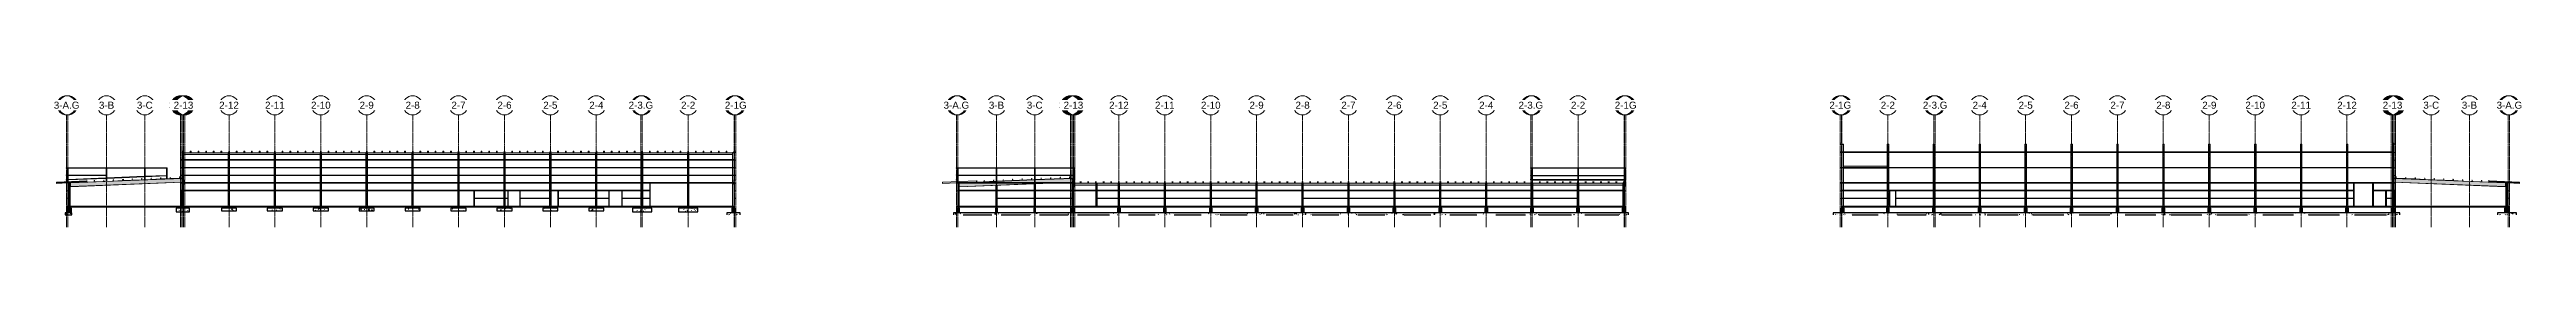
# Model space of a CAD drawing. Header units: inches. Extents: x 21954 to 47768, y -132 to 769.
# Drawn here: x 21954 to 37572, y -132 to 694 of the extents above; entities that cross this region are included whole.
import ezdxf

# ---------------------------------------------------------------- set-up
doc = ezdxf.new("R2010")
doc.units = ezdxf.units.IN
doc.header["$MEASUREMENT"] = 0
doc.linetypes.add('Grid Line 1_2_', pattern=[0.875, 0.5, -0.125, 0.125, -0.125])
doc.linetypes.add('Hidden 1_8_', pattern=[0.1875, 0.125, -0.0625])
for name, color, linetype, lineweight in [('A-FLOR', 192, 'Continuous', 9), ('C-BLDG-PADS', 91, 'Continuous', 9), ('S-BEAM', 12, 'Continuous', 9), ('S-COLS', 52, 'Continuous', 9), ('S-FNDN', 32, 'Continuous', 9), ('S-GRID', 1, 'Continuous', 9), ('S-GRID-IDEN', 1, 'Continuous', 9)]:
    doc.layers.add(name, color=color, linetype=linetype, lineweight=lineweight)
doc.styles.add('Arial', font='arial.ttf', dxfattribs={"height": 44.258982})
pattern_1 = [(50, (25858.65, 92.95), (68.8574, -6.024), [7.2, -79.2]), (355, (25858.65, 92.95), (-13.3201, 72.2107), [5.76, -63.36]), (100.451, (25864.39, 92.446), (55.5375, 66.1862), [6.119, -67.31]), (46.184, (25858.65, 112.15), (102.455, -15.8907), [10.8, -118.8]), (96.636, (25867.19, 110.82), (89.7274, 93.5155), [9.179, -100.964]), (351.184, (25858.65, 112.15), (89.7283, 93.515), [8.64, -95.04]), (21, (25868.25, 107.35), (57.3035, -38.6515), [7.2, -79.2]), (326, (25868.25, 107.35), (23.3584, 69.6146), [5.76, -63.36]), (71.451, (25873.025, 104.13), (80.6619, 30.9626), [6.119, -67.31]), (37.5, (25858.65, 92.948), (1.16763, 31.95777), [3.168, -59.424, 3.168, -61.152, -63.6]), (37.5, (25858.65, 92.948), (1.16763, 31.95777), [-126.912, 3.168, -60.432]), (7.5, (25858.65, 92.948), (25.2549, 37.86335), [3.168, -33.504, 3.168, -57.984, -24.24]), (7.5, (25858.65, 92.948), (25.2549, 37.86335), [-97.824, 3.168, -21.072]), (327.5, (25837.242, 92.948), (51.24736, -2.1653), [3.168, -20.832, 3.168, -71.712, -99.36]), (327.5, (25837.242, 92.948), (51.24736, -2.1653), [-98.88, 3.168, -96.192]), (317.5, (25827.64, 92.95), (55.98627, 9.61), [3.168, -28.032, 3.168, -46.56, -70.56]), (317.5, (25827.64, 92.95), (55.98627, 9.61), [-80.928, 3.168, -67.392])]
pattern_2 = [(45, (25858.65, 92.948), (-23.7588, 23.7588), []), (45, (25858.65, 128.948), (-23.7588, 23.7588), [])]
pattern_3 = [(50, (31469.516, 92.95), (68.8574, -6.02404), [7.2, -79.2]), (355, (31469.516, 92.95), (-13.3201, 72.2107), [5.76, -63.36]), (100.451, (31475.254, 92.446), (55.53753, 66.1862), [6.119, -67.31]), (46.184, (31469.52, 112.15), (102.455, -15.8907), [10.8, -118.8]), (96.636, (31478.05, 110.82), (89.7274, 93.5155), [9.179, -100.964]), (351.184, (31469.52, 112.15), (89.7283, 93.5149), [8.64, -95.04]), (21, (31479.116, 107.35), (57.30352, -38.65147), [7.2, -79.2]), (326, (31479.116, 107.35), (23.3584, 69.6146), [5.76, -63.36]), (71.451, (31483.89, 104.13), (80.66193, 30.96264), [6.119, -67.31]), (37.5, (31469.516, 92.948), (1.167627, 31.95777), [3.168, -59.424, 3.168, -61.152, -63.6]), (37.5, (31469.516, 92.948), (1.167627, 31.95777), [-126.912, 3.168, -60.432]), (7.5, (31469.516, 92.948), (25.2549, 37.86335), [3.168, -33.504, 3.168, -57.984, -24.24]), (7.5, (31469.516, 92.948), (25.2549, 37.86335), [-97.824, 3.168, -21.072]), (327.5, (31448.108, 92.948), (51.247365, -2.16529), [3.168, -20.832, 3.168, -71.712, -99.36]), (327.5, (31448.108, 92.948), (51.247365, -2.16529), [-98.88, 3.168, -96.192]), (317.5, (31438.51, 92.95), (55.98627, 9.60998), [3.168, -28.032, 3.168, -46.56, -70.56]), (317.5, (31438.51, 92.95), (55.98627, 9.60998), [-80.928, 3.168, -67.392])]
pattern_4 = [(50, (-85664.873, 100.19), (68.857394, -6.024036), [7.2, -79.2]), (355, (-85664.87, 100.19), (-13.32011, 72.210708), [5.76, -63.36]), (100.451, (-85659.135, 99.69), (55.537527, 66.18621), [6.119, -67.31]), (46.184, (-85664.87, 119.39), (102.45503, -15.890694), [10.8, -118.8]), (96.636, (-85656.335, 118.065), (89.72737, 93.51553), [9.179, -100.964]), (351.184, (-85664.87, 119.39), (89.728345, 93.51489), [8.64, -95.04]), (21, (-85655.273, 114.59), (57.303523, -38.651468), [7.2, -79.2]), (326, (-85655.27, 114.59), (23.358416, 69.614625), [5.76, -63.36]), (71.451, (-85650.5, 111.37), (80.661926, 30.962635), [6.119, -67.31]), (37.5, (-85664.873, 100.19), (1.1676265, 31.957773), [3.168, -59.424, 3.168, -61.152, -63.6]), (37.5, (-85664.873, 100.19), (1.1676265, 31.957773), [-126.912, 3.168, -60.432]), (7.5, (-85664.873, 100.19), (25.2549, 37.863352), [3.168, -33.504, 3.168, -57.984, -24.24]), (7.5, (-85664.873, 100.19), (25.2549, 37.863352), [-97.824, 3.168, -21.072]), (327.5, (-85686.28, 100.19), (51.247365, -2.1652924), [3.168, -20.832, 3.168, -71.712, -99.36]), (327.5, (-85686.28, 100.19), (51.247365, -2.1652924), [-98.88, 3.168, -96.192]), (317.5, (-85695.88, 100.19), (55.986273, 9.609983), [3.168, -28.032, 3.168, -46.56, -70.56]), (317.5, (-85695.88, 100.19), (55.986273, 9.609983), [-80.928, 3.168, -67.392])]
pattern_5 = [(45, (-85664.873, 100.19), (-23.758788, 23.758788), []), (45, (-85664.873, 136.19), (-23.758788, 23.758788), [])]

# ---------------------------------------------------------------- blocks, each defined once
blk = doc.blocks.new('Struct_Sports Complex_2015_rvt-1-Structural - Elevation - South - Fieldhouse')
at = {"layer": 'S-FNDN'}
h = blk.add_hatch(dxfattribs=at)
h.set_pattern_fill('FP_2', color=256, style=0, pattern_type=2)
h.set_pattern_definition(pattern_1)
h.paths.add_polyline_path([(22059, -54), (22059, -42), (22053, -42), (22053, -54)], flags=0)
h = blk.add_hatch(dxfattribs=at)
h.set_pattern_fill('FP_2', color=256, style=0, pattern_type=2)
h.set_pattern_definition(pattern_1)
h.paths.add_polyline_path([(22095, -54), (22095, -42), (22059, -42), (22059, -54)], flags=0)
at = {"layer": 'S-FNDN', "lineweight": 5}
for points in [[(22062, -42), (22092, -42), (22092, -12), (22062, -12)], [(26276, -42), (26276, -12), (26256, -12), (26256, -42)]]:
    blk.add_hatch(color=9, dxfattribs=at).paths.add_polyline_path(points, flags=0)
at = {"layer": 'S-FNDN'}
h = blk.add_hatch(dxfattribs=at)
h.set_pattern_fill('FP_2', color=256, style=0, pattern_type=2)
h.set_pattern_definition(pattern_1)
h.paths.add_polyline_path([(22837, -36), (22837, -12), (22753, -12), (22753, -36), (22770, -36)], flags=0)
h = blk.add_hatch(dxfattribs=at)
h.set_pattern_fill('FP_2', color=256, style=0, pattern_type=2)
h.set_pattern_definition(pattern_1)
h.paths.add_polyline_path([(23038, -30), (23134, -30), (23134, -12), (23038, -12)], flags=0)
h = blk.add_hatch(dxfattribs=at)
h.set_pattern_fill('FP_2', color=256, style=0, pattern_type=2)
h.set_pattern_definition(pattern_1)
h.paths.add_polyline_path([(23423, -30), (23423, -12), (23327, -12), (23327, -30)], flags=0)
h = blk.add_hatch(dxfattribs=at)
h.set_pattern_fill('FP_2', color=256, style=0, pattern_type=2)
h.set_pattern_definition(pattern_1)
h.paths.add_polyline_path([(23713, -30), (23713, -12), (23617, -12), (23617, -30)], flags=0)
h = blk.add_hatch(dxfattribs=at)
h.set_pattern_fill('FP_2', color=256, style=0, pattern_type=2)
h.set_pattern_definition(pattern_1)
h.paths.add_polyline_path([(24002, -30), (24002, -12), (23906, -12), (23906, -30)], flags=0)
h = blk.add_hatch(dxfattribs=at)
h.set_pattern_fill('FP_2', color=256, style=0, pattern_type=2)
h.set_pattern_definition(pattern_1)
h.paths.add_polyline_path([(24292, -30), (24292, -12), (24196, -12), (24196, -30)], flags=0)
h = blk.add_hatch(dxfattribs=at)
h.set_pattern_fill('FP_2', color=256, style=0, pattern_type=2)
h.set_pattern_definition(pattern_1)
h.paths.add_polyline_path([(24581, -30), (24581, -12), (24485, -12), (24485, -30)], flags=0)
h = blk.add_hatch(dxfattribs=at)
h.set_pattern_fill('FP_2', color=256, style=0, pattern_type=2)
h.set_pattern_definition(pattern_1)
h.paths.add_polyline_path([(24775, -30), (24871, -30), (24871, -12), (24775, -12)], flags=0)
h = blk.add_hatch(dxfattribs=at)
h.set_pattern_fill('FP_2', color=256, style=0, pattern_type=2)
h.set_pattern_definition(pattern_1)
h.paths.add_polyline_path([(25160, -30), (25160, -12), (25064, -12), (25064, -30)], flags=0)
h = blk.add_hatch(dxfattribs=at)
h.set_pattern_fill('FP_2', color=256, style=0, pattern_type=2)
h.set_pattern_definition(pattern_1)
h.paths.add_polyline_path([(25450, -30), (25450, -12), (25354, -12), (25354, -30)], flags=0)
h = blk.add_hatch(dxfattribs=at)
h.set_pattern_fill('FP_2', color=256, style=0, pattern_type=2)
h.set_pattern_definition(pattern_1)
h.paths.add_polyline_path([(25751, -36), (25751, -12), (25631, -12), (25631, -36)], flags=0)
h = blk.add_hatch(dxfattribs=at)
h.set_pattern_fill('FP_2', color=256, style=0, pattern_type=2)
h.set_pattern_definition(pattern_1)
h.paths.add_polyline_path([(26041, -36), (26041, -12), (25921, -12), (25921, -36)], flags=0)
h = blk.add_hatch(dxfattribs=at)
h.set_pattern_fill('FP_2', color=256, style=0, pattern_type=2)
h.set_pattern_definition(pattern_1)
h.paths.add_polyline_path([(26308, -55), (26308, -42), (26224, -42), (26224, -55)], flags=0)
at = {"layer": 'S-FNDN', "color": 7, "lineweight": 25}
for p, q in [((22059, -42), (22053, -42)), ((22053, -42), (22053, -54)), ((22053, -54), (22059, -54)), ((22095, -42), (22059, -42)), ((22059, -54), (22095, -54)), ((22095, -54), (22095, -42)), ((22837, -12), (22753, -12)), ((22753, -12), (22753, -36)), ((22753, -36), (22837, -36)), ((22837, -36), (22837, -12)), ((23134, -12), (23038, -12)), ((23038, -12), (23038, -30)), ((23038, -30), (23134, -30)), ((23134, -30), (23134, -12)), ((23423, -12), (23327, -12)), ((23327, -12), (23327, -30)), ((23327, -30), (23423, -30)), ((23423, -30), (23423, -12)), ((23713, -12), (23617, -12)), ((23617, -12), (23617, -30)), ((23617, -30), (23713, -30)), ((23713, -30), (23713, -12)), ((24002, -12), (23906, -12)), ((23906, -12), (23906, -30)), ((23906, -30), (24002, -30)), ((24002, -30), (24002, -12)), ((24292, -12), (24196, -12)), ((24196, -12), (24196, -30)), ((24196, -30), (24292, -30)), ((24292, -30), (24292, -12)), ((24581, -12), (24485, -12)), ((24485, -12), (24485, -30)), ((24485, -30), (24581, -30)), ((24581, -30), (24581, -12)), ((24871, -12), (24775, -12)), ((24775, -12), (24775, -30)), ((24775, -30), (24871, -30)), ((24871, -30), (24871, -12)), ((25160, -12), (25064, -12)), ((25064, -12), (25064, -30)), ((25064, -30), (25160, -30)), ((25160, -30), (25160, -12)), ((25450, -12), (25354, -12)), ((25354, -12), (25354, -30)), ((25354, -30), (25450, -30)), ((25450, -30), (25450, -12)), ((25751, -12), (25631, -12)), ((25631, -12), (25631, -36)), ((25631, -36), (25751, -36)), ((25751, -36), (25751, -12)), ((26041, -12), (25921, -12)), ((25921, -12), (25921, -36)), ((25921, -36), (26041, -36)), ((26041, -36), (26041, -12)), ((26308, -42), (26224, -42)), ((26224, -42), (26224, -55)), ((26308, -55), (26308, -42))]:
    blk.add_line(p, q, dxfattribs=at)
at = {"layer": 'S-FNDN', "color": 250}
for p, q in [((22062, -12), (22092, -12)), ((22062, -42), (22062, -12)), ((22092, -42), (22092, -12)), ((26256, -12), (26276, -12)), ((26256, -42), (26256, -12)), ((26276, -42), (26276, -12))]:
    blk.add_line(p, q, dxfattribs=at)
blk = doc.blocks.new('W-Wide Flange - 8_ WIDE-1169474-Structural - Elevation - South - Fieldhouse')
at = {"layer": 'S-BEAM'}
for points in [[(23089, 164), (23089, 164), (23083, 164), (23083, 164)], [(23085, 139), (23085, 140), (23083, 140), (23083, 139), (23083, 139)], [(23085, 139), (23085, 140), (23085, 140), (23085, 140)], [(23087, 139), (23087, 140), (23087, 140), (23087, 140)], [(23087, 139), (23089, 139), (23089, 140), (23087, 140), (23087, 139)]]:
    blk.add_hatch(color=256, dxfattribs=at).paths.add_polyline_path(points, flags=0)
h = blk.add_hatch(dxfattribs=at)
h.set_pattern_fill('FP_1', color=256, style=0, pattern_type=2)
h.set_pattern_definition(pattern_2)
h.paths.add_polyline_path([(23083, 138), (23089, 138), (23089, 139), (23087, 140), (23086, 140), (23086, 140), (23086, 140), (23086, 162), (23087, 163), (23087, 163), (23087, 163), (23089, 163), (23089, 164), (23083, 164), (23083, 163), (23085, 163), (23085, 162), (23085, 162), (23086, 162), (23085, 140), (23085, 140), (23085, 139), (23085, 139), (23083, 139)], flags=0)
at = {"layer": 'S-BEAM', "lineweight": 15}
for p, q in [((23089, 164), (23083, 164)), ((23083, 164), (23083, 163)), ((23083, 163), (23085, 163)), ((23086, 140), (23086, 162)), ((23086, 162), (23086, 140)), ((23087, 163), (23089, 163)), ((23089, 163), (23089, 164)), ((23085, 139), (23083, 139)), ((23083, 139), (23083, 138)), ((23083, 138), (23089, 138)), ((23089, 139), (23087, 139)), ((23089, 138), (23089, 139))]:
    blk.add_line(p, q, dxfattribs=at)
at = {"layer": 'S-BEAM'}
for p, q in [((23083, 164), (23089, 164)), ((23083, 164), (23083, 164)), ((23089, 164), (23089, 164)), ((23083, 140), (23083, 139)), ((23089, 139), (23089, 140))]:
    blk.add_line(p, q, dxfattribs=at)
at = {"layer": 'S-BEAM', "lineweight": 15, "flags": 128}
for points in [[(23085, 163), (23085, 163), (23085, 163), (23085, 163), (23085, 162), (23085, 162), (23085, 162), (23086, 162)], [(23086, 162), (23086, 162), (23086, 162), (23086, 162), (23087, 163), (23087, 163), (23087, 163), (23087, 163)], [(23086, 140), (23085, 140), (23085, 140), (23085, 140), (23085, 140), (23085, 140), (23085, 139), (23085, 139)], [(23087, 139), (23087, 139), (23087, 140), (23087, 140), (23086, 140), (23086, 140), (23086, 140), (23086, 140)]]:
    blk.add_lwpolyline(points, dxfattribs=at)
blk = doc.blocks.new('W-Wide Flange - 8_ WIDE-V1-Structural - Elevation - South - Fieldhouse')
at = {"layer": 'S-BEAM'}
for points in [[(23378, 164), (23378, 164), (23372, 164), (23372, 164)], [(23374, 139), (23374, 140), (23372, 140), (23372, 139), (23373, 139)], [(23374, 139), (23374, 140), (23374, 140), (23374, 140)], [(23376, 139), (23377, 140), (23376, 140), (23376, 140)], [(23377, 139), (23378, 139), (23378, 140), (23377, 140), (23377, 139)]]:
    blk.add_hatch(color=256, dxfattribs=at).paths.add_polyline_path(points, flags=0)
h = blk.add_hatch(dxfattribs=at)
h.set_pattern_fill('FP_1', color=256, style=0, pattern_type=2)
h.set_pattern_definition(pattern_2)
h.paths.add_polyline_path([(23372, 138), (23378, 138), (23378, 139), (23376, 140), (23376, 140), (23376, 140), (23376, 140), (23376, 162), (23376, 163), (23376, 163), (23377, 163), (23378, 163), (23378, 164), (23372, 164), (23372, 163), (23375, 163), (23375, 162), (23375, 162), (23375, 162), (23375, 140), (23375, 140), (23374, 139), (23374, 139), (23372, 139)], flags=0)
at = {"layer": 'S-BEAM', "lineweight": 15}
for p, q in [((23378, 164), (23372, 164)), ((23372, 164), (23372, 163)), ((23372, 163), (23374, 163)), ((23375, 162), (23375, 140)), ((23376, 140), (23376, 162)), ((23377, 163), (23378, 163)), ((23378, 163), (23378, 164)), ((23374, 139), (23372, 139)), ((23372, 139), (23372, 138)), ((23372, 138), (23378, 138)), ((23378, 139), (23377, 139)), ((23378, 138), (23378, 139))]:
    blk.add_line(p, q, dxfattribs=at)
at = {"layer": 'S-BEAM'}
for p, q in [((23372, 164), (23378, 164)), ((23372, 164), (23372, 164)), ((23378, 164), (23378, 164)), ((23372, 140), (23372, 139)), ((23378, 139), (23378, 140))]:
    blk.add_line(p, q, dxfattribs=at)
at = {"layer": 'S-BEAM', "lineweight": 15, "flags": 128}
for points in [[(23374, 163), (23374, 163), (23375, 163), (23375, 163), (23375, 162), (23375, 162), (23375, 162), (23375, 162)], [(23376, 162), (23376, 162), (23376, 162), (23376, 162), (23376, 163), (23376, 163), (23376, 163), (23377, 163)], [(23375, 140), (23375, 140), (23375, 140), (23375, 140), (23375, 140), (23375, 140), (23374, 139), (23374, 139)], [(23377, 139), (23376, 139), (23376, 140), (23376, 140), (23376, 140), (23376, 140), (23376, 140), (23376, 140)]]:
    blk.add_lwpolyline(points, dxfattribs=at)
blk = doc.blocks.new('W-Wide Flange - 8_ WIDE-V2-Structural - Elevation - South - Fieldhouse')
at = {"layer": 'S-BEAM'}
for points in [[(23668, 164), (23668, 164), (23662, 164), (23662, 164)], [(23664, 139), (23664, 140), (23662, 140), (23662, 139), (23662, 139)], [(23664, 139), (23664, 140), (23664, 140), (23664, 140)], [(23666, 139), (23666, 140), (23666, 140), (23666, 140)], [(23666, 139), (23668, 139), (23668, 140), (23666, 140), (23666, 139)]]:
    blk.add_hatch(color=256, dxfattribs=at).paths.add_polyline_path(points, flags=0)
at = {"layer": 'S-BEAM', "lineweight": 15}
for p, q in [((23668, 164), (23662, 164)), ((23662, 164), (23662, 163)), ((23662, 163), (23664, 163)), ((23665, 140), (23665, 162)), ((23665, 162), (23665, 140)), ((23666, 163), (23668, 163)), ((23668, 163), (23668, 164)), ((23664, 139), (23662, 139)), ((23662, 139), (23662, 138)), ((23662, 138), (23668, 138)), ((23668, 139), (23666, 139)), ((23668, 138), (23668, 139))]:
    blk.add_line(p, q, dxfattribs=at)
at = {"layer": 'S-BEAM'}
for p, q in [((23662, 164), (23668, 164)), ((23662, 164), (23662, 164)), ((23668, 164), (23668, 164)), ((23662, 140), (23662, 139)), ((23668, 139), (23668, 140))]:
    blk.add_line(p, q, dxfattribs=at)
at = {"layer": 'S-BEAM', "lineweight": 15, "flags": 128}
for points in [[(23664, 163), (23664, 163), (23664, 163), (23664, 163), (23664, 162), (23664, 162), (23664, 162), (23665, 162)], [(23665, 162), (23665, 162), (23665, 162), (23665, 162), (23666, 163), (23666, 163), (23666, 163), (23666, 163)], [(23665, 140), (23664, 140), (23664, 140), (23664, 140), (23664, 140), (23664, 140), (23664, 139), (23664, 139)], [(23666, 139), (23666, 139), (23666, 140), (23666, 140), (23665, 140), (23665, 140), (23665, 140), (23665, 140)]]:
    blk.add_lwpolyline(points, dxfattribs=at)
blk = doc.blocks.new('W-Wide Flange - 8_ WIDE-V3-Structural - Elevation - South - Fieldhouse')
at = {"layer": 'S-BEAM'}
for points in [[(23957, 164), (23957, 164), (23951, 164), (23951, 164)], [(23953, 139), (23953, 140), (23951, 140), (23951, 139), (23952, 139)], [(23953, 139), (23953, 140), (23953, 140), (23953, 140)], [(23955, 139), (23956, 140), (23955, 140), (23955, 140)], [(23956, 139), (23957, 139), (23957, 140), (23956, 140), (23956, 139)]]:
    blk.add_hatch(color=256, dxfattribs=at).paths.add_polyline_path(points, flags=0)
h = blk.add_hatch(dxfattribs=at)
h.set_pattern_fill('FP_1', color=256, style=0, pattern_type=2)
h.set_pattern_definition(pattern_2)
h.paths.add_polyline_path([(23951, 138), (23957, 138), (23957, 139), (23955, 140), (23955, 140), (23955, 140), (23955, 140), (23955, 162), (23955, 163), (23955, 163), (23956, 163), (23957, 163), (23957, 164), (23951, 164), (23951, 163), (23954, 163), (23954, 162), (23954, 162), (23954, 162), (23954, 140), (23954, 140), (23953, 139), (23953, 139), (23951, 139)], flags=0)
at = {"layer": 'S-BEAM', "lineweight": 15}
for p, q in [((23957, 164), (23951, 164)), ((23951, 164), (23951, 163)), ((23951, 163), (23953, 163)), ((23954, 162), (23954, 140)), ((23955, 140), (23955, 162)), ((23956, 163), (23957, 163)), ((23957, 163), (23957, 164)), ((23953, 139), (23951, 139)), ((23951, 139), (23951, 138)), ((23951, 138), (23957, 138)), ((23957, 139), (23956, 139)), ((23957, 138), (23957, 139))]:
    blk.add_line(p, q, dxfattribs=at)
at = {"layer": 'S-BEAM'}
for p, q in [((23951, 164), (23957, 164)), ((23951, 164), (23951, 164)), ((23957, 164), (23957, 164)), ((23951, 140), (23951, 139)), ((23957, 139), (23957, 140))]:
    blk.add_line(p, q, dxfattribs=at)
at = {"layer": 'S-BEAM', "lineweight": 15, "flags": 128}
for points in [[(23953, 163), (23953, 163), (23954, 163), (23954, 163), (23954, 162), (23954, 162), (23954, 162), (23954, 162)], [(23955, 162), (23955, 162), (23955, 162), (23955, 162), (23955, 163), (23955, 163), (23955, 163), (23956, 163)], [(23954, 140), (23954, 140), (23954, 140), (23954, 140), (23954, 140), (23954, 140), (23953, 139), (23953, 139)], [(23956, 139), (23955, 139), (23955, 140), (23955, 140), (23955, 140), (23955, 140), (23955, 140), (23955, 140)]]:
    blk.add_lwpolyline(points, dxfattribs=at)
blk = doc.blocks.new('W-Wide Flange - 8_ WIDE-V4-Structural - Elevation - South - Fieldhouse')
at = {"layer": 'S-BEAM'}
for points in [[(24247, 164), (24247, 164), (24241, 164), (24241, 164)], [(24243, 139), (24243, 140), (24241, 140), (24241, 139), (24241, 139)], [(24243, 139), (24243, 140), (24243, 140), (24243, 140)], [(24245, 139), (24245, 140), (24245, 140), (24245, 140)], [(24245, 139), (24247, 139), (24247, 140), (24245, 140), (24245, 139)]]:
    blk.add_hatch(color=256, dxfattribs=at).paths.add_polyline_path(points, flags=0)
h = blk.add_hatch(dxfattribs=at)
h.set_pattern_fill('FP_1', color=256, style=0, pattern_type=2)
h.set_pattern_definition(pattern_2)
h.paths.add_polyline_path([(24241, 138), (24247, 138), (24247, 139), (24245, 140), (24244, 140), (24244, 140), (24244, 140), (24244, 162), (24245, 163), (24245, 163), (24245, 163), (24247, 163), (24247, 164), (24241, 164), (24241, 163), (24243, 163), (24243, 162), (24243, 162), (24244, 162), (24243, 140), (24243, 140), (24243, 139), (24243, 139), (24241, 139)], flags=0)
at = {"layer": 'S-BEAM', "lineweight": 15}
for p, q in [((24247, 164), (24241, 164)), ((24241, 164), (24241, 163)), ((24241, 163), (24243, 163)), ((24244, 140), (24244, 162)), ((24244, 162), (24244, 140)), ((24245, 163), (24247, 163)), ((24247, 163), (24247, 164)), ((24243, 139), (24241, 139)), ((24241, 139), (24241, 138)), ((24241, 138), (24247, 138)), ((24247, 139), (24245, 139)), ((24247, 138), (24247, 139))]:
    blk.add_line(p, q, dxfattribs=at)
at = {"layer": 'S-BEAM'}
for p, q in [((24241, 164), (24247, 164)), ((24241, 164), (24241, 164)), ((24247, 164), (24247, 164)), ((24241, 140), (24241, 139)), ((24247, 139), (24247, 140))]:
    blk.add_line(p, q, dxfattribs=at)
at = {"layer": 'S-BEAM', "lineweight": 15, "flags": 128}
for points in [[(24243, 163), (24243, 163), (24243, 163), (24243, 163), (24243, 162), (24243, 162), (24243, 162), (24244, 162)], [(24244, 162), (24244, 162), (24244, 162), (24244, 162), (24245, 163), (24245, 163), (24245, 163), (24245, 163)], [(24244, 140), (24243, 140), (24243, 140), (24243, 140), (24243, 140), (24243, 140), (24243, 139), (24243, 139)], [(24245, 139), (24245, 139), (24245, 140), (24245, 140), (24244, 140), (24244, 140), (24244, 140), (24244, 140)]]:
    blk.add_lwpolyline(points, dxfattribs=at)
blk = doc.blocks.new('W-Wide Flange - 8_ WIDE-V5-Structural - Elevation - South - Fieldhouse')
at = {"layer": 'S-BEAM'}
for points in [[(24536, 164), (24536, 164), (24530, 164), (24530, 164), (24532, 164)], [(24532, 139), (24532, 140), (24530, 140), (24530, 139), (24531, 139)], [(24532, 139), (24532, 140), (24532, 140), (24532, 139)], [(24534, 139), (24535, 140), (24534, 140), (24534, 140)], [(24535, 139), (24536, 139), (24536, 140), (24535, 140), (24535, 139)]]:
    blk.add_hatch(color=256, dxfattribs=at).paths.add_polyline_path(points, flags=0)
h = blk.add_hatch(dxfattribs=at)
h.set_pattern_fill('FP_1', color=256, style=0, pattern_type=2)
h.set_pattern_definition(pattern_2)
h.paths.add_polyline_path([(24532, 138), (24536, 138), (24536, 139), (24534, 140), (24534, 140), (24534, 140), (24534, 140), (24534, 162), (24534, 163), (24534, 163), (24535, 163), (24536, 163), (24536, 164), (24530, 164), (24530, 163), (24533, 163), (24533, 162), (24533, 162), (24533, 162), (24533, 140), (24533, 140), (24532, 139), (24532, 139), (24530, 139), (24530, 138)], flags=0)
at = {"layer": 'S-BEAM', "lineweight": 15}
for p, q in [((24536, 164), (24530, 164)), ((24530, 164), (24530, 163)), ((24530, 163), (24532, 163)), ((24533, 162), (24533, 140)), ((24534, 140), (24534, 162)), ((24535, 163), (24536, 163)), ((24536, 163), (24536, 164)), ((24532, 139), (24530, 139)), ((24530, 139), (24530, 138)), ((24530, 138), (24536, 138)), ((24536, 139), (24535, 139)), ((24536, 138), (24536, 139))]:
    blk.add_line(p, q, dxfattribs=at)
at = {"layer": 'S-BEAM'}
for p, q in [((24530, 164), (24536, 164)), ((24530, 164), (24530, 164)), ((24536, 164), (24536, 164)), ((24530, 140), (24530, 139)), ((24536, 139), (24536, 140))]:
    blk.add_line(p, q, dxfattribs=at)
at = {"layer": 'S-BEAM', "lineweight": 15, "flags": 128}
for points in [[(24532, 163), (24532, 163), (24533, 163), (24533, 163), (24533, 162), (24533, 162), (24533, 162), (24533, 162)], [(24534, 162), (24534, 162), (24534, 162), (24534, 162), (24534, 163), (24534, 163), (24534, 163), (24535, 163)], [(24533, 140), (24533, 140), (24533, 140), (24533, 140), (24533, 140), (24533, 140), (24532, 139), (24532, 139)], [(24535, 139), (24534, 139), (24534, 140), (24534, 140), (24534, 140), (24534, 140), (24534, 140), (24534, 140)]]:
    blk.add_lwpolyline(points, dxfattribs=at)
blk = doc.blocks.new('W-Wide Flange - 8_ WIDE-V6-Structural - Elevation - South - Fieldhouse')
at = {"layer": 'S-BEAM'}
for points in [[(24826, 164), (24826, 164), (24820, 164), (24820, 164)], [(24822, 139), (24822, 140), (24820, 140), (24820, 139), (24820, 139)], [(24822, 139), (24822, 140), (24822, 140), (24822, 140)], [(24824, 139), (24824, 140), (24824, 140), (24824, 140)], [(24824, 139), (24826, 139), (24826, 140), (24824, 140), (24824, 139)]]:
    blk.add_hatch(color=256, dxfattribs=at).paths.add_polyline_path(points, flags=0)
h = blk.add_hatch(dxfattribs=at)
h.set_pattern_fill('FP_1', color=256, style=0, pattern_type=2)
h.set_pattern_definition(pattern_2)
h.paths.add_polyline_path([(24820, 138), (24826, 138), (24826, 139), (24824, 140), (24823, 140), (24823, 140), (24823, 140), (24823, 162), (24824, 163), (24824, 163), (24824, 163), (24826, 163), (24826, 164), (24820, 164), (24820, 163), (24822, 163), (24822, 162), (24822, 162), (24823, 162), (24822, 140), (24822, 140), (24822, 139), (24822, 139), (24820, 139)], flags=0)
at = {"layer": 'S-BEAM', "lineweight": 15}
for p, q in [((24826, 164), (24820, 164)), ((24820, 164), (24820, 163)), ((24820, 163), (24822, 163)), ((24823, 140), (24823, 162)), ((24823, 162), (24823, 140)), ((24824, 163), (24826, 163)), ((24826, 163), (24826, 164)), ((24822, 139), (24820, 139)), ((24820, 139), (24820, 138)), ((24820, 138), (24826, 138)), ((24826, 139), (24824, 139)), ((24826, 138), (24826, 139))]:
    blk.add_line(p, q, dxfattribs=at)
at = {"layer": 'S-BEAM'}
for p, q in [((24820, 164), (24826, 164)), ((24820, 164), (24820, 164)), ((24826, 164), (24826, 164)), ((24820, 140), (24820, 139)), ((24826, 139), (24826, 140))]:
    blk.add_line(p, q, dxfattribs=at)
at = {"layer": 'S-BEAM', "lineweight": 15, "flags": 128}
for points in [[(24822, 163), (24822, 163), (24822, 163), (24822, 163), (24822, 162), (24822, 162), (24822, 162), (24823, 162)], [(24823, 162), (24823, 162), (24823, 162), (24823, 162), (24824, 163), (24824, 163), (24824, 163), (24824, 163)], [(24823, 140), (24822, 140), (24822, 140), (24822, 140), (24822, 140), (24822, 140), (24822, 139), (24822, 139)], [(24824, 139), (24824, 139), (24824, 140), (24824, 140), (24823, 140), (24823, 140), (24823, 140), (24823, 140)]]:
    blk.add_lwpolyline(points, dxfattribs=at)
blk = doc.blocks.new('W-Wide Flange - 8_ WIDE-V7-Structural - Elevation - South - Fieldhouse')
at = {"layer": 'S-BEAM'}
for points in [[(25115, 164), (25115, 164), (25109, 164), (25109, 164)], [(25111, 139), (25111, 140), (25109, 140), (25109, 139), (25110, 139)], [(25111, 139), (25111, 140), (25111, 140), (25111, 140)], [(25113, 139), (25114, 140), (25113, 140), (25113, 140)], [(25114, 139), (25115, 139), (25115, 140), (25114, 140), (25114, 139)]]:
    blk.add_hatch(color=256, dxfattribs=at).paths.add_polyline_path(points, flags=0)
h = blk.add_hatch(dxfattribs=at)
h.set_pattern_fill('FP_1', color=256, style=0, pattern_type=2)
h.set_pattern_definition(pattern_2)
h.paths.add_polyline_path([(25109, 138), (25115, 138), (25115, 139), (25113, 140), (25113, 140), (25113, 140), (25113, 140), (25113, 162), (25113, 163), (25113, 163), (25114, 163), (25115, 163), (25115, 164), (25109, 164), (25109, 163), (25112, 163), (25112, 162), (25112, 162), (25112, 162), (25112, 140), (25112, 140), (25111, 139), (25111, 139), (25109, 139)], flags=0)
at = {"layer": 'S-BEAM', "lineweight": 15}
for p, q in [((25115, 164), (25109, 164)), ((25109, 164), (25109, 163)), ((25109, 163), (25111, 163)), ((25112, 162), (25112, 140)), ((25113, 140), (25113, 162)), ((25114, 163), (25115, 163)), ((25115, 163), (25115, 164)), ((25111, 139), (25109, 139)), ((25109, 139), (25109, 138)), ((25109, 138), (25115, 138)), ((25115, 139), (25114, 139)), ((25115, 138), (25115, 139))]:
    blk.add_line(p, q, dxfattribs=at)
at = {"layer": 'S-BEAM'}
for p, q in [((25109, 164), (25115, 164)), ((25109, 164), (25109, 164)), ((25115, 164), (25115, 164)), ((25109, 140), (25109, 139)), ((25115, 139), (25115, 140))]:
    blk.add_line(p, q, dxfattribs=at)
at = {"layer": 'S-BEAM', "lineweight": 15, "flags": 128}
for points in [[(25111, 163), (25111, 163), (25112, 163), (25112, 163), (25112, 162), (25112, 162), (25112, 162), (25112, 162)], [(25113, 162), (25113, 162), (25113, 162), (25113, 162), (25113, 163), (25113, 163), (25113, 163), (25114, 163)], [(25112, 140), (25112, 140), (25112, 140), (25112, 140), (25112, 140), (25112, 140), (25111, 139), (25111, 139)], [(25114, 139), (25113, 139), (25113, 140), (25113, 140), (25113, 140), (25113, 140), (25113, 140), (25113, 140)]]:
    blk.add_lwpolyline(points, dxfattribs=at)
blk = doc.blocks.new('W-Wide Flange - 8_ WIDE-V8-Structural - Elevation - South - Fieldhouse')
at = {"layer": 'S-BEAM'}
for points in [[(25405, 164), (25405, 164), (25399, 164), (25399, 164)], [(25401, 139), (25401, 140), (25399, 140), (25399, 139), (25399, 139)], [(25401, 139), (25401, 140), (25401, 140), (25401, 140)], [(25403, 139), (25403, 140), (25403, 140), (25403, 140)], [(25403, 139), (25405, 139), (25405, 140), (25403, 140), (25403, 139)]]:
    blk.add_hatch(color=256, dxfattribs=at).paths.add_polyline_path(points, flags=0)
h = blk.add_hatch(dxfattribs=at)
h.set_pattern_fill('FP_1', color=256, style=0, pattern_type=2)
h.set_pattern_definition(pattern_2)
h.paths.add_polyline_path([(25405, 138), (25405, 139), (25403, 140), (25402, 140), (25402, 140), (25402, 140), (25402, 162), (25403, 163), (25403, 163), (25403, 163), (25405, 163), (25405, 164), (25399, 164), (25399, 163), (25401, 163), (25401, 162), (25401, 162), (25402, 162), (25401, 140), (25401, 140), (25401, 139), (25401, 139), (25399, 139), (25399, 138)], flags=0)
at = {"layer": 'S-BEAM', "lineweight": 15}
for p, q in [((25405, 164), (25399, 164)), ((25399, 164), (25399, 163)), ((25399, 163), (25401, 163)), ((25402, 140), (25402, 162)), ((25402, 162), (25402, 140)), ((25403, 163), (25405, 163)), ((25405, 163), (25405, 164)), ((25401, 139), (25399, 139)), ((25399, 139), (25399, 138)), ((25399, 138), (25405, 138)), ((25405, 139), (25403, 139)), ((25405, 138), (25405, 139))]:
    blk.add_line(p, q, dxfattribs=at)
at = {"layer": 'S-BEAM'}
for p, q in [((25399, 164), (25405, 164)), ((25399, 164), (25399, 164)), ((25405, 164), (25405, 164)), ((25399, 140), (25399, 139)), ((25405, 139), (25405, 140))]:
    blk.add_line(p, q, dxfattribs=at)
at = {"layer": 'S-BEAM', "lineweight": 15, "flags": 128}
for points in [[(25401, 163), (25401, 163), (25401, 163), (25401, 163), (25401, 162), (25401, 162), (25401, 162), (25402, 162)], [(25402, 162), (25402, 162), (25402, 162), (25402, 162), (25403, 163), (25403, 163), (25403, 163), (25403, 163)], [(25402, 140), (25401, 140), (25401, 140), (25401, 140), (25401, 140), (25401, 140), (25401, 139), (25401, 139)], [(25403, 139), (25403, 139), (25403, 140), (25403, 140), (25402, 140), (25402, 140), (25402, 140), (25402, 140)]]:
    blk.add_lwpolyline(points, dxfattribs=at)
blk = doc.blocks.new('W-Wide Flange - 8_ WIDE-1151087-Structural - Elevation - South - Fieldhouse')
at = {"layer": 'S-BEAM'}
for points in [[(25694, 164), (25694, 164), (25688, 164), (25688, 164)], [(25690, 139), (25690, 140), (25688, 140), (25688, 139), (25689, 139)], [(25694, 139), (25694, 140), (25693, 140), (25693, 139)]]:
    blk.add_hatch(color=256, dxfattribs=at).paths.add_polyline_path(points, flags=0)
h = blk.add_hatch(dxfattribs=at)
h.set_pattern_fill('FP_1', color=256, style=0, pattern_type=2)
h.set_pattern_definition(pattern_2)
h.paths.add_polyline_path([(25694, 138), (25694, 139), (25692, 140), (25692, 140), (25692, 140), (25692, 140), (25692, 162), (25692, 163), (25692, 163), (25693, 163), (25694, 163), (25694, 164), (25688, 164), (25688, 163), (25691, 163), (25691, 162), (25691, 162), (25691, 162), (25691, 140), (25691, 140), (25690, 139), (25690, 139), (25688, 139), (25688, 138)], flags=0)
h = blk.add_hatch(color=256, dxfattribs=at)
h.paths.add_polyline_path([(25690, 139), (25690, 140), (25690, 140), (25690, 140)], flags=0)
h.paths.add_polyline_path([(25691, 140), (25691, 140), (25690, 140)], flags=0)
h = blk.add_hatch(color=256, dxfattribs=at)
h.paths.add_polyline_path([(25692, 139), (25693, 140), (25692, 140), (25692, 140)], flags=0)
h.paths.add_polyline_path([(25692, 140), (25692, 140), (25692, 140)], flags=0)
at = {"layer": 'S-BEAM', "lineweight": 15}
for p, q in [((25694, 164), (25688, 164)), ((25688, 164), (25688, 163)), ((25688, 163), (25690, 163)), ((25691, 162), (25691, 140)), ((25692, 140), (25692, 162)), ((25693, 163), (25694, 163)), ((25694, 163), (25694, 164)), ((25690, 139), (25688, 139)), ((25688, 139), (25688, 138)), ((25688, 138), (25694, 138)), ((25694, 139), (25693, 139)), ((25694, 138), (25694, 139))]:
    blk.add_line(p, q, dxfattribs=at)
at = {"layer": 'S-BEAM'}
for p, q in [((25688, 164), (25694, 164)), ((25688, 164), (25688, 164)), ((25694, 164), (25694, 164)), ((25688, 140), (25688, 139)), ((25694, 139), (25694, 140))]:
    blk.add_line(p, q, dxfattribs=at)
at = {"layer": 'S-BEAM', "lineweight": 15, "flags": 128}
for points in [[(25690, 163), (25690, 163), (25691, 163), (25691, 163), (25691, 162), (25691, 162), (25691, 162), (25691, 162)], [(25692, 162), (25692, 162), (25692, 162), (25692, 162), (25692, 163), (25692, 163), (25692, 163), (25693, 163)], [(25691, 140), (25691, 140), (25691, 140), (25691, 140), (25691, 140), (25691, 140), (25690, 139), (25690, 139)], [(25693, 139), (25692, 139), (25692, 140), (25692, 140), (25692, 140), (25692, 140), (25692, 140), (25692, 140)]]:
    blk.add_lwpolyline(points, dxfattribs=at)
blk = doc.blocks.new('W-Wide Flange - 8_ WIDE-1169489-Structural - Elevation - South - Fieldhouse')
at = {"layer": 'S-BEAM'}
for points in [[(25984, 164), (25984, 164), (25978, 164), (25978, 164), (25984, 164)], [(25980, 139), (25980, 140), (25978, 140), (25978, 139), (25978, 139)], [(25980, 139), (25980, 140), (25980, 140), (25980, 140)], [(25982, 139), (25982, 140), (25982, 140), (25982, 140)], [(25984, 139), (25984, 140), (25982, 140), (25982, 139), (25984, 139)]]:
    blk.add_hatch(color=256, dxfattribs=at).paths.add_polyline_path(points, flags=0)
h = blk.add_hatch(dxfattribs=at)
h.set_pattern_fill('FP_1', color=256, style=0, pattern_type=2)
h.set_pattern_definition(pattern_2)
h.paths.add_polyline_path([(25978, 138), (25984, 138), (25984, 139), (25982, 140), (25981, 140), (25981, 140), (25981, 140), (25981, 162), (25982, 163), (25982, 163), (25982, 163), (25984, 163), (25984, 164), (25978, 164), (25978, 163), (25980, 163), (25980, 162), (25980, 162), (25981, 162), (25980, 140), (25980, 140), (25980, 139), (25980, 139), (25978, 139)], flags=0)
at = {"layer": 'S-BEAM', "lineweight": 15}
for p, q in [((25984, 164), (25978, 164)), ((25978, 164), (25978, 163)), ((25978, 163), (25980, 163)), ((25981, 140), (25981, 162)), ((25981, 162), (25981, 140)), ((25982, 163), (25984, 163)), ((25984, 163), (25984, 164)), ((25980, 139), (25978, 139)), ((25978, 139), (25978, 138)), ((25978, 138), (25984, 138)), ((25984, 139), (25982, 139)), ((25984, 138), (25984, 139))]:
    blk.add_line(p, q, dxfattribs=at)
at = {"layer": 'S-BEAM'}
for p, q in [((25978, 164), (25984, 164)), ((25978, 164), (25978, 164)), ((25984, 164), (25984, 164)), ((25978, 140), (25978, 139)), ((25984, 139), (25984, 140))]:
    blk.add_line(p, q, dxfattribs=at)
at = {"layer": 'S-BEAM', "lineweight": 15, "flags": 128}
for points in [[(25980, 163), (25980, 163), (25980, 163), (25980, 163), (25980, 162), (25980, 162), (25980, 162), (25981, 162)], [(25981, 162), (25981, 162), (25981, 162), (25981, 162), (25982, 163), (25982, 163), (25982, 163), (25982, 163)], [(25981, 140), (25980, 140), (25980, 140), (25980, 140), (25980, 140), (25980, 140), (25980, 139), (25980, 139)], [(25982, 139), (25982, 139), (25982, 140), (25982, 140), (25981, 140), (25981, 140), (25981, 140), (25981, 140)]]:
    blk.add_lwpolyline(points, dxfattribs=at)
blk = doc.blocks.new('W-Wide Flange - 8_ WIDE-1169490-Structural - Elevation - South - Fieldhouse')
at = {"layer": 'S-BEAM'}
for points in [[(26267, 164), (26273, 164), (26273, 164), (26267, 164)], [(26269, 139), (26269, 140), (26267, 140), (26267, 139)], [(26273, 139), (26273, 140), (26272, 140), (26272, 139)]]:
    blk.add_hatch(color=256, dxfattribs=at).paths.add_polyline_path(points, flags=0)
h = blk.add_hatch(dxfattribs=at)
h.set_pattern_fill('FP_1', color=256, style=0, pattern_type=2)
h.set_pattern_definition(pattern_2)
h.paths.add_polyline_path([(26267, 138), (26273, 138), (26273, 139), (26271, 140), (26271, 140), (26271, 140), (26271, 140), (26271, 162), (26271, 163), (26271, 163), (26272, 163), (26273, 163), (26273, 164), (26267, 164), (26267, 163), (26270, 163), (26270, 162), (26270, 162), (26270, 162), (26270, 140), (26270, 140), (26269, 139), (26269, 139), (26267, 139)], flags=0)
at = {"layer": 'S-BEAM', "lineweight": 15}
for p, q in [((26273, 164), (26267, 164)), ((26267, 164), (26267, 163)), ((26267, 163), (26269, 163)), ((26270, 162), (26270, 140)), ((26271, 140), (26271, 162)), ((26272, 163), (26273, 163)), ((26273, 163), (26273, 164)), ((26269, 139), (26267, 139)), ((26267, 139), (26267, 138)), ((26267, 138), (26273, 138)), ((26273, 139), (26272, 139)), ((26273, 138), (26273, 139))]:
    blk.add_line(p, q, dxfattribs=at)
at = {"layer": 'S-BEAM'}
for p, q in [((26267, 164), (26273, 164)), ((26267, 164), (26267, 164)), ((26273, 164), (26273, 164)), ((26267, 140), (26267, 139)), ((26272, 140), (26273, 140)), ((26273, 139), (26273, 140))]:
    blk.add_line(p, q, dxfattribs=at)
at = {"layer": 'S-BEAM', "lineweight": 15, "flags": 128}
for points in [[(26269, 163), (26269, 163), (26270, 163), (26270, 163), (26270, 162), (26270, 162), (26270, 162), (26270, 162)], [(26271, 162), (26271, 162), (26271, 162), (26271, 162), (26271, 163), (26271, 163), (26271, 163), (26272, 163)], [(26270, 140), (26270, 140), (26270, 140), (26270, 140), (26270, 140), (26270, 140), (26269, 139), (26269, 139)], [(26272, 139), (26271, 139), (26271, 140), (26271, 140), (26271, 140), (26271, 140), (26271, 140), (26271, 140)]]:
    blk.add_lwpolyline(points, dxfattribs=at)
at = {"layer": 'S-BEAM'}
blk.add_ellipse((26272, 141), major_axis=(0.89, 0), ratio=0.999133, start_param=4.45059, end_param=4.712389, dxfattribs=at)
blk = doc.blocks.new('W-Wide Flange - 8_ WIDE-1169091-Structural - Elevation - South - Fieldhouse')
at = {"layer": 'S-BEAM'}
for points in [[(22086, 146), (22790, 175), (22790, 176), (22086, 147)], [(22086, 145), (22790, 174), (22790, 175), (22086, 146), (22086, 145)], [(22087, 123), (22791, 153), (22790, 174), (22086, 145), (22086, 133)], [(22087, 123), (22791, 152), (22791, 153), (22087, 123), (22087, 123)], [(22087, 121), (22791, 150), (22791, 152), (22087, 123)]]:
    blk.add_hatch(color=256, dxfattribs=at).paths.add_polyline_path(points, flags=0)
for p, q in [((22086, 146), (22790, 175)), ((22296, 156), (22353, 158)), ((22356, 158), (22413, 161)), ((22416, 161), (22473, 163)), ((22476, 163), (22533, 166)), ((22536, 166), (22593, 168)), ((22596, 168), (22653, 171)), ((22656, 171), (22713, 173)), ((22715, 173), (22773, 176)), ((22775, 176), (22790, 176)), ((22790, 176), (22790, 175)), ((22790, 175), (22790, 174)), ((22790, 174), (22791, 153)), ((22086, 147), (22188, 151)), ((22086, 146), (22086, 147)), ((22086, 145), (22086, 146)), ((22087, 123), (22086, 145)), ((22087, 123), (22791, 152)), ((22087, 121), (22791, 150)), ((22087, 121), (22087, 123)), ((22087, 123), (22087, 123)), ((22192, 152), (22234, 153)), ((22236, 153), (22293, 156)), ((22791, 153), (22791, 152)), ((22791, 152), (22791, 150))]:
    blk.add_line(p, q, dxfattribs=at)
blk = doc.blocks.new('Girt_C - 8_D-1120276-Structural - Elevation - South - Fieldhouse')
at = {"layer": 'S-BEAM', "lineweight": 15}
for p, q in [((26273, 51), (26273, 49)), ((26273, 49), (26273, 51)), ((26273, 49), (26274, 48)), ((26274, 48), (26273, 49)), ((26274, 51), (26281, 51)), ((26281, 51), (26274, 51)), ((26274, 48), (26274, 48)), ((26281, 51), (26281, 49)), ((26281, 49), (26281, 51)), ((26281, 49), (26281, 48)), ((26281, 48), (26281, 49)), ((26281, 48), (26281, 48))]:
    blk.add_line(p, q, dxfattribs=at)
for centre, radius, start, end in [((26274, 51), 0.0782, 90, 177.8773), ((26274, 51), 0.188, 90, 180), ((26281, 51), 0.0782, 3.0424, 90), ((26281, 51), 0.188, 0, 90)]:
    blk.add_arc(centre, radius, start, end, dxfattribs=at)
blk = doc.blocks.new('Girt_C - 8_D-1118435-Structural - Elevation - South - Fieldhouse')
at = {"layer": 'S-BEAM', "lineweight": 15}
for p, q in [((26273, 99), (26274, 100)), ((26274, 100), (26273, 99)), ((26273, 97), (26273, 99)), ((26273, 99), (26273, 97)), ((26274, 100), (26274, 100)), ((26281, 97), (26274, 97)), ((26274, 97), (26281, 97)), ((26281, 99), (26281, 100)), ((26281, 100), (26281, 100)), ((26281, 100), (26281, 99)), ((26281, 97), (26281, 99)), ((26281, 99), (26281, 97))]:
    blk.add_line(p, q, dxfattribs=at)
for centre, radius, start, end in [((26274, 97), 0.0782, 183.0424, 270), ((26274, 97), 0.188, 180, 270), ((26281, 97), 0.0782, 270, 357.8773), ((26281, 97), 0.188, 270, 0)]:
    blk.add_arc(centre, radius, start, end, dxfattribs=at)
blk = doc.blocks.new('Girt_C - 8_D-1148644-Structural - Elevation - South - Fieldhouse')
at = {"layer": 'S-BEAM'}
h = blk.add_hatch(dxfattribs=at)
h.set_pattern_fill('FP_1', color=256, style=0, pattern_type=2)
h.set_pattern_definition(pattern_2)
h.paths.add_polyline_path([(22069, 48), (22070, 49), (22070, 49), (22069, 48)], flags=0)
h.paths.add_polyline_path([(22062, 48), (22062, 48), (22062, 49), (22062, 49)], flags=0)
h.paths.add_polyline_path([(22069, 51), (22069, 51), (22062, 51)], flags=0)
at = {"layer": 'S-BEAM', "lineweight": 15}
for p, q in [((22069, 51), (22062, 51)), ((22062, 51), (22062, 49)), ((22062, 49), (22062, 51)), ((22062, 51), (22069, 51)), ((22062, 49), (22062, 48)), ((22062, 48), (22062, 49)), ((22062, 48), (22062, 48)), ((22070, 49), (22069, 48)), ((22069, 48), (22070, 49)), ((22069, 48), (22069, 48)), ((22070, 49), (22070, 51)), ((22070, 51), (22070, 49))]:
    blk.add_line(p, q, dxfattribs=at)
for centre, radius, start, end in [((22062, 51), 0.188, 90, 180), ((22062, 51), 0.0782, 90, 176.9576), ((22069, 51), 0.188, 0, 90), ((22069, 51), 0.0782, 2.1227, 90)]:
    blk.add_arc(centre, radius, start, end, dxfattribs=at)
blk = doc.blocks.new('Girt_C - 8_D-1111111-Structural - Elevation - South - Fieldhouse')
at = {"layer": 'S-BEAM'}
h = blk.add_hatch(dxfattribs=at)
h.set_pattern_fill('FP_1', color=256, style=0, pattern_type=2)
h.set_pattern_definition(pattern_2)
h.paths.add_polyline_path([(22070, 97), (22070, 97), (22070, 99), (22070, 99)], flags=0)
h.paths.add_polyline_path([(22062, 97), (22062, 99), (22062, 99), (22062, 97)], flags=0)
at = {"layer": 'S-BEAM', "lineweight": 15}
for p, q in [((22062, 99), (22062, 100)), ((22062, 100), (22062, 100)), ((22062, 100), (22062, 99)), ((22062, 99), (22062, 97)), ((22062, 97), (22062, 99)), ((22062, 97), (22069, 97)), ((22069, 97), (22062, 97)), ((22070, 99), (22069, 100)), ((22069, 100), (22069, 100)), ((22069, 100), (22070, 99)), ((22070, 97), (22070, 99)), ((22070, 99), (22070, 97))]:
    blk.add_line(p, q, dxfattribs=at)
for centre, radius, start, end in [((22062, 97), 0.188, 180, 270), ((22062, 97), 0.0782, 182.1227, 270), ((22069, 97), 0.188, 270, 0), ((22069, 97), 0.0782, 270, 356.9576)]:
    blk.add_arc(centre, radius, start, end, dxfattribs=at)
blk = doc.blocks.new('Girt_C - 8_D-1179786-Structural - Elevation - South - Fieldhouse')
at = {"layer": 'S-BEAM'}
for points in [[(22068, 241), (22068, 241), (22692, 241), (22692, 242), (22062, 241), (22062, 241), (22068, 241)], [(22692, 239), (22692, 239), (22692, 239)]]:
    blk.add_hatch(color=256, dxfattribs=at).paths.add_polyline_path(points, flags=0)
h = blk.add_hatch(color=256, dxfattribs=at)
h.paths.add_polyline_path([(22683, 239), (22692, 239), (22692, 241), (22068, 241), (22068, 241), (22072, 241), (22072, 239), (22312, 239), (22312, 241), (22316, 241), (22316, 239), (22553, 239), (22553, 241), (22557, 241), (22557, 239), (22666, 239)], flags=0)
h.paths.add_polyline_path([(22067, 239), (22068, 239), (22068, 241), (22062, 241), (22062, 239)], flags=0)
h = blk.add_hatch(color=256, dxfattribs=at)
h.paths.add_polyline_path([(22683, 239), (22692, 239), (22692, 239), (22557, 239), (22557, 239), (22666, 239)], flags=0)
h.paths.add_polyline_path([(22067, 239), (22068, 239), (22068, 239)], flags=0)
h.paths.add_polyline_path([(22062, 239), (22067, 239), (22068, 239), (22062, 239)], flags=0)
h.paths.add_polyline_path([(22072, 239), (22312, 239), (22312, 239), (22072, 239)], flags=0)
h.paths.add_polyline_path([(22553, 239), (22553, 239), (22316, 239), (22316, 239), (22545, 239)], flags=0)
for p, q in [((22062, 239), (22062, 241)), ((22062, 239), (22062, 239)), ((22062, 239), (22068, 239)), ((22068, 239), (22062, 239)), ((22692, 242), (22068, 242)), ((22072, 239), (22312, 239)), ((22312, 239), (22072, 239)), ((22316, 239), (22553, 239)), ((22553, 239), (22316, 239)), ((22557, 239), (22692, 239)), ((22692, 239), (22557, 239)), ((22692, 242), (22692, 242)), ((22692, 241), (22692, 241)), ((22692, 241), (22692, 239)), ((22692, 241), (22692, 239)), ((22692, 239), (22692, 239)), ((22692, 239), (22692, 239)), ((22692, 239), (22692, 239))]:
    blk.add_line(p, q, dxfattribs=at)
for centre, major_axis, start_param, end_param in [((22062, 241), (0, 0.187), 1.047198, 1.570796), ((22692, 241), (0, 0.188), 5.235988, 6.283185), ((22692, 241), (0, 0.187), 0, 1.570796), ((22692, 241), (0, 0.0782), 4.765488, 6.283185)]:
    blk.add_ellipse(centre, major_axis=major_axis, ratio=0.002794, start_param=start_param, end_param=end_param, dxfattribs=at)
blk = doc.blocks.new('Girt_C - 8_D-1179789-Structural - Elevation - South - Fieldhouse')
at = {"layer": 'S-BEAM'}
h = blk.add_hatch(color=256, dxfattribs=at)
h.paths.add_polyline_path([(22062, 165), (22068, 165), (22068, 167), (22062, 167), (22062, 166)], flags=0)
h.paths.add_polyline_path([(22072, 165), (22312, 175), (22312, 177), (22072, 167)], flags=0)
h.paths.add_polyline_path([(22063, 167), (22068, 167), (22068, 167)], flags=0)
h.paths.add_polyline_path([(22316, 175), (22553, 185), (22553, 187), (22316, 178)], flags=0)
h.paths.add_polyline_path([(22557, 185), (22692, 191), (22692, 193), (22557, 188)], flags=0)
h = blk.add_hatch(color=256, dxfattribs=at)
h.paths.add_polyline_path([(22062, 167), (22063, 167), (22068, 167), (22068, 167), (22062, 167)], flags=0)
h.paths.add_polyline_path([(22072, 167), (22312, 178), (22312, 178), (22072, 168)], flags=0)
h.paths.add_polyline_path([(22316, 178), (22553, 188), (22553, 188), (22316, 178), (22316, 178)], flags=0)
h.paths.add_polyline_path([(22557, 188), (22692, 193), (22692, 193), (22557, 188), (22557, 188)], flags=0)
h = blk.add_hatch(color=256, dxfattribs=at)
h.paths.add_polyline_path([(22062, 164), (22068, 164), (22068, 165), (22062, 165)], flags=0)
h.paths.add_polyline_path([(22072, 165), (22312, 175), (22312, 175), (22072, 165)], flags=0)
h.paths.add_polyline_path([(22316, 175), (22553, 185), (22553, 185), (22316, 175), (22316, 175)], flags=0)
h.paths.add_polyline_path([(22557, 185), (22692, 190), (22692, 191), (22557, 185)], flags=0)
for p, q in [((22068, 167), (22062, 167)), ((22062, 165), (22062, 167)), ((22062, 167), (22062, 167)), ((22062, 164), (22062, 165)), ((22062, 165), (22068, 165)), ((22068, 164), (22062, 164)), ((22312, 178), (22072, 168)), ((22072, 165), (22312, 175)), ((22312, 175), (22072, 165)), ((22553, 188), (22316, 178)), ((22316, 175), (22553, 185)), ((22553, 185), (22316, 175)), ((22692, 193), (22557, 188)), ((22557, 185), (22692, 191)), ((22692, 190), (22557, 185)), ((22692, 193), (22692, 193)), ((22692, 193), (22692, 191)), ((22692, 191), (22692, 190))]:
    blk.add_line(p, q, dxfattribs=at)
blk = doc.blocks.new('Girt_C - 8_D-1129333-Structural - Elevation - South - Fieldhouse')
at = {"layer": 'S-BEAM'}
h = blk.add_hatch(dxfattribs=at)
h.set_pattern_fill('FP_1', color=256, style=0, pattern_type=2)
h.set_pattern_definition(pattern_2)
h.paths.add_polyline_path([(22060, 239), (22061, 239), (22060, 239), (22060, 239)], flags=0)
h.paths.add_polyline_path([(22067, 239), (22068, 239), (22068, 239), (22067, 239)], flags=0)
at = {"layer": 'S-BEAM', "lineweight": 15}
for p, q in [((22068, 242), (22060, 242)), ((22060, 241), (22060, 239)), ((22060, 239), (22060, 241)), ((22060, 241), (22068, 241)), ((22060, 239), (22060, 239)), ((22060, 239), (22061, 239)), ((22061, 239), (22060, 239)), ((22068, 239), (22067, 239)), ((22067, 239), (22067, 239)), ((22067, 239), (22068, 239)), ((22068, 239), (22068, 241)), ((22068, 241), (22068, 239))]:
    blk.add_line(p, q, dxfattribs=at)
for centre, radius, start, end in [((22060, 241), 0.188, 90, 180), ((22060, 241), 0.0782, 90, 176.9576), ((22068, 241), 0.188, 0, 90), ((22068, 241), 0.0782, 2.1227, 90)]:
    blk.add_arc(centre, radius, start, end, dxfattribs=at)
blk = doc.blocks.new('Girt_C - 8_D-V9-Structural - Elevation - South - Fieldhouse')
at = {"layer": 'S-BEAM', "lineweight": 15}
for p, q in [((22068, 167), (22060, 167)), ((22060, 167), (22060, 165)), ((22060, 165), (22060, 167)), ((22060, 167), (22068, 167)), ((22060, 165), (22060, 164)), ((22061, 164), (22060, 165)), ((22060, 164), (22061, 164)), ((22068, 165), (22067, 164)), ((22067, 164), (22068, 165)), ((22067, 164), (22067, 164)), ((22068, 165), (22068, 167)), ((22068, 167), (22068, 165))]:
    blk.add_line(p, q, dxfattribs=at)
for centre, radius, start, end in [((22060, 167), 0.188, 90, 180), ((22060, 167), 0.0782, 90, 176.9576), ((22068, 167), 0.188, 0, 90), ((22068, 167), 0.0782, 2.1227, 90)]:
    blk.add_arc(centre, radius, start, end, dxfattribs=at)
blk = doc.blocks.new('Girt_C - 10_D-1180340-Structural - Elevation - South - Fieldhouse')
at = {"layer": 'S-BEAM'}
for points in [[(25739, 97), (25739, 100), (22781, 100), (22781, 97), (25673, 97)], [(25673, 97), (25739, 97), (25739, 97), (22781, 97), (22781, 97), (22798, 97), (22796, 97), (22796, 97), (22799, 97), (22799, 97), (24630, 97), (24630, 97), (24633, 97), (24633, 97), (24631, 97), (24845, 97), (24843, 97), (24843, 97), (24846, 97), (24846, 97), (24920, 97), (24920, 97), (24922, 97), (24922, 97), (24921, 97), (25160, 97), (25160, 97), (25163, 97), (25162, 97), (25161, 97), (25482, 97), (25481, 97), (25481, 97), (25483, 97), (25483, 97), (25562, 97), (25562, 97), (25565, 97), (25564, 97), (25563, 97), (25564, 97)]]:
    blk.add_hatch(color=256, dxfattribs=at).paths.add_polyline_path(points, flags=0)
h = blk.add_hatch(color=256, dxfattribs=at)
h.paths.add_polyline_path([(25562, 97), (25562, 97), (25535, 97)], flags=0)
h.paths.add_polyline_path([(25482, 97), (25482, 97), (25465, 97)], flags=0)
h.paths.add_polyline_path([(25160, 97), (25160, 97), (25120, 97)], flags=0)
h.paths.add_polyline_path([(24844, 97), (24845, 97), (24843, 97)], flags=0)
at = {"layer": 'S-BEAM', "lineweight": 15}
for p, q in [((25739, 100), (22781, 100)), ((22781, 100), (22781, 100)), ((22781, 100), (25739, 100)), ((25739, 100), (25739, 100))]:
    blk.add_line(p, q, dxfattribs=at)
at = {"layer": 'S-BEAM'}
for p, q in [((25739, 100), (22781, 100)), ((22781, 97), (22781, 100)), ((22781, 100), (22781, 100)), ((25739, 97), (22781, 97)), ((22798, 97), (22781, 97)), ((22797, 97), (22781, 97)), ((22781, 97), (22781, 97)), ((22781, 97), (22781, 97)), ((24630, 97), (22799, 97)), ((24630, 97), (22799, 97)), ((24845, 97), (24631, 97)), ((24844, 97), (24632, 97)), ((24920, 97), (24846, 97)), ((24920, 97), (24846, 97)), ((25160, 97), (24921, 97)), ((25160, 97), (24921, 97)), ((25482, 97), (25161, 97)), ((25482, 97), (25161, 97)), ((25562, 97), (25483, 97)), ((25562, 97), (25483, 97)), ((25739, 97), (25563, 97)), ((25739, 97), (25563, 97)), ((25739, 100), (25739, 100)), ((25739, 100), (25739, 97)), ((25739, 97), (25739, 97)), ((25739, 97), (25739, 97))]:
    blk.add_line(p, q, dxfattribs=at)
blk = doc.blocks.new('Girt_Z - 8_D-1164392-Structural - Elevation - South - Fieldhouse')
at = {"layer": 'S-BEAM'}
h = blk.add_hatch(dxfattribs=at)
h.set_pattern_fill('FP_1', color=256, style=0, pattern_type=2)
h.set_pattern_definition(pattern_2)
h.paths.add_polyline_path([(22773, 176), (22773, 176), (22773, 176)], flags=0)
h.paths.add_polyline_path([(22775, 176), (22776, 176), (22775, 184)], flags=0)
h.paths.add_polyline_path([(22778, 183), (22778, 183), (22778, 184), (22778, 184)], flags=0)
at = {"layer": 'S-BEAM', "lineweight": 15}
for p, q in [((22775, 176), (22773, 176)), ((22773, 176), (22773, 176)), ((22773, 176), (22773, 176)), ((22773, 176), (22773, 176)), ((22773, 176), (22775, 176)), ((22778, 184), (22775, 184)), ((22775, 184), (22775, 176)), ((22776, 176), (22775, 184)), ((22775, 184), (22778, 184)), ((22778, 184), (22778, 183)), ((22778, 183), (22778, 184)), ((22778, 183), (22778, 183))]:
    blk.add_line(p, q, dxfattribs=at)
for centre, radius, start, end in [((22775, 184), 0.187, 92.3859, 182.3859), ((22775, 184), 0.0782, 94.5087, 182.3859), ((22775, 176), 0.0782, 275.4283, 2.3859), ((22775, 176), 0.188, 272.3859, 2.3859)]:
    blk.add_arc(centre, radius, start, end, dxfattribs=at)
blk = doc.blocks.new('Girt_Z - 8_D-V10-Structural - Elevation - South - Fieldhouse')
at = {"layer": 'S-BEAM'}
h = blk.add_hatch(dxfattribs=at)
h.set_pattern_fill('FP_1', color=256, style=0, pattern_type=2)
h.set_pattern_definition(pattern_2)
h.paths.add_polyline_path([(22713, 173), (22713, 173), (22713, 174)], flags=0)
h.paths.add_polyline_path([(22716, 174), (22716, 174), (22715, 181)], flags=0)
h.paths.add_polyline_path([(22718, 181), (22718, 181), (22718, 181), (22718, 181)], flags=0)
at = {"layer": 'S-BEAM', "lineweight": 15}
for p, q in [((22713, 173), (22713, 174)), ((22713, 174), (22713, 174)), ((22713, 174), (22713, 173)), ((22715, 173), (22713, 173)), ((22713, 173), (22715, 173)), ((22718, 181), (22715, 181)), ((22715, 181), (22716, 174)), ((22716, 174), (22715, 181)), ((22715, 181), (22718, 181)), ((22718, 181), (22718, 181)), ((22718, 181), (22718, 181)), ((22718, 181), (22718, 181))]:
    blk.add_line(p, q, dxfattribs=at)
for centre, radius, start, end in [((22715, 181), 0.187, 92.3859, 182.3859), ((22715, 181), 0.0782, 94.5087, 182.3859), ((22715, 174), 0.0782, 275.4283, 2.3859), ((22715, 174), 0.188, 272.3859, 2.3859)]:
    blk.add_arc(centre, radius, start, end, dxfattribs=at)
blk = doc.blocks.new('Girt_Z - 8_D-V11-Structural - Elevation - South - Fieldhouse')
at = {"layer": 'S-BEAM', "lineweight": 15}
for p, q in [((22656, 171), (22653, 171)), ((22653, 171), (22653, 171)), ((22653, 171), (22653, 171)), ((22653, 171), (22653, 171)), ((22653, 171), (22656, 171)), ((22658, 179), (22655, 179)), ((22655, 179), (22656, 171)), ((22656, 171), (22655, 179)), ((22655, 179), (22658, 179)), ((22658, 179), (22658, 178)), ((22658, 178), (22658, 179)), ((22658, 178), (22658, 178))]:
    blk.add_line(p, q, dxfattribs=at)
for centre, radius, start, end in [((22655, 179), 0.187, 92.3859, 182.3859), ((22655, 179), 0.0782, 94.5087, 182.3859), ((22656, 171), 0.0782, 275.4283, 2.3859), ((22656, 171), 0.188, 272.3859, 2.3859)]:
    blk.add_arc(centre, radius, start, end, dxfattribs=at)
blk = doc.blocks.new('Girt_Z - 8_D-V12-Structural - Elevation - South - Fieldhouse')
at = {"layer": 'S-BEAM', "lineweight": 15}
for p, q in [((22593, 168), (22593, 169)), ((22593, 169), (22593, 169)), ((22593, 169), (22593, 168)), ((22596, 168), (22593, 168)), ((22593, 168), (22596, 168)), ((22595, 176), (22596, 169)), ((22596, 169), (22595, 176)), ((22598, 176), (22596, 176)), ((22596, 176), (22598, 176)), ((22598, 176), (22598, 176)), ((22598, 176), (22598, 176)), ((22598, 176), (22598, 176))]:
    blk.add_line(p, q, dxfattribs=at)
for centre, radius, start, end in [((22596, 176), 0.187, 92.3859, 182.3859), ((22596, 176), 0.0782, 94.5087, 182.3859), ((22596, 169), 0.0782, 275.4283, 2.3859), ((22596, 169), 0.188, 272.3859, 2.3859)]:
    blk.add_arc(centre, radius, start, end, dxfattribs=at)
blk = doc.blocks.new('Girt_Z - 8_D-V13-Structural - Elevation - South - Fieldhouse')
at = {"layer": 'S-BEAM', "lineweight": 15}
for p, q in [((22536, 166), (22533, 166)), ((22533, 166), (22533, 166)), ((22533, 166), (22533, 166)), ((22533, 166), (22533, 166)), ((22533, 166), (22536, 166)), ((22535, 174), (22536, 166)), ((22536, 166), (22535, 174)), ((22538, 174), (22536, 174)), ((22536, 174), (22538, 174)), ((22538, 174), (22538, 173)), ((22538, 173), (22538, 174)), ((22538, 173), (22538, 173))]:
    blk.add_line(p, q, dxfattribs=at)
for centre, radius, start, end in [((22536, 174), 0.187, 92.3859, 182.3859), ((22536, 174), 0.0782, 94.5087, 182.3859), ((22536, 166), 0.0782, 275.4283, 2.3859), ((22536, 166), 0.188, 272.3859, 2.3859)]:
    blk.add_arc(centre, radius, start, end, dxfattribs=at)
blk = doc.blocks.new('Girt_Z - 8_D-V14-Structural - Elevation - South - Fieldhouse')
at = {"layer": 'S-BEAM'}
h = blk.add_hatch(dxfattribs=at)
h.set_pattern_fill('FP_1', color=256, style=0, pattern_type=2)
h.set_pattern_definition(pattern_2)
h.paths.add_polyline_path([(22473, 163), (22473, 163), (22473, 164)], flags=0)
h.paths.add_polyline_path([(22476, 164), (22476, 164), (22475, 170)], flags=0)
h.paths.add_polyline_path([(22478, 171), (22478, 171), (22478, 171), (22478, 171)], flags=0)
at = {"layer": 'S-BEAM', "lineweight": 15}
for p, q in [((22473, 163), (22473, 164)), ((22473, 164), (22473, 164)), ((22473, 164), (22473, 163)), ((22476, 163), (22473, 163)), ((22473, 163), (22476, 163)), ((22475, 171), (22476, 164)), ((22478, 171), (22476, 171)), ((22476, 164), (22476, 171)), ((22476, 171), (22478, 171)), ((22478, 171), (22478, 171)), ((22478, 171), (22478, 171)), ((22478, 171), (22478, 171))]:
    blk.add_line(p, q, dxfattribs=at)
for centre, radius, start, end in [((22476, 171), 0.187, 92.3859, 182.3859), ((22476, 171), 0.0782, 94.5087, 182.3859), ((22476, 164), 0.0782, 275.4283, 2.3859), ((22476, 164), 0.188, 272.3859, 2.3859)]:
    blk.add_arc(centre, radius, start, end, dxfattribs=at)
blk = doc.blocks.new('Girt_Z - 8_D-V15-Structural - Elevation - South - Fieldhouse')
at = {"layer": 'S-BEAM'}
h = blk.add_hatch(dxfattribs=at)
h.set_pattern_fill('FP_1', color=256, style=0, pattern_type=2)
h.set_pattern_definition(pattern_2)
h.paths.add_polyline_path([(22413, 161), (22413, 161), (22413, 161)], flags=0)
h.paths.add_polyline_path([(22416, 161), (22416, 161), (22415, 169)], flags=0)
h.paths.add_polyline_path([(22418, 168), (22419, 168), (22418, 169), (22418, 169)], flags=0)
at = {"layer": 'S-BEAM', "lineweight": 15}
for p, q in [((22416, 161), (22413, 161)), ((22413, 161), (22413, 161)), ((22413, 161), (22413, 161)), ((22413, 161), (22413, 161)), ((22413, 161), (22416, 161)), ((22415, 169), (22416, 161)), ((22418, 169), (22416, 169)), ((22416, 161), (22416, 169)), ((22416, 169), (22418, 169)), ((22418, 169), (22418, 168)), ((22419, 168), (22418, 169)), ((22418, 168), (22419, 168))]:
    blk.add_line(p, q, dxfattribs=at)
for centre, radius, start, end in [((22416, 169), 0.187, 92.3859, 182.3859), ((22416, 169), 0.0782, 94.5087, 182.3859), ((22416, 161), 0.0782, 275.4283, 2.3859), ((22416, 161), 0.188, 272.3859, 2.3859)]:
    blk.add_arc(centre, radius, start, end, dxfattribs=at)
blk = doc.blocks.new('W-Wide Flange - W12X19-1098423-Structural - Elevation - South - Fieldhouse')
at = {"layer": 'S-BEAM'}
h = blk.add_hatch(dxfattribs=at)
h.set_pattern_fill('FP_1', color=256, style=0, pattern_type=2)
h.set_pattern_definition(pattern_2)
h.paths.add_polyline_path([(22073, 133), (22077, 133), (22077, 133), (22075, 133), (22075, 133), (22075, 134), (22075, 144), (22075, 145), (22075, 145), (22077, 145), (22077, 145), (22073, 145), (22073, 145), (22074, 145), (22074, 145), (22075, 144), (22075, 134), (22074, 133), (22074, 133), (22073, 133)], flags=0)
at = {"layer": 'S-BEAM', "lineweight": 15}
for p, q in [((22077, 145), (22073, 145)), ((22073, 145), (22073, 145)), ((22073, 145), (22074, 145)), ((22074, 133), (22073, 133)), ((22073, 133), (22073, 133)), ((22073, 133), (22077, 133)), ((22075, 145), (22077, 145)), ((22075, 134), (22075, 144)), ((22075, 144), (22075, 134)), ((22077, 133), (22075, 133)), ((22077, 145), (22077, 145)), ((22077, 133), (22077, 133))]:
    blk.add_line(p, q, dxfattribs=at)
for centre, start, end in [((22074, 144), 0, 90), ((22074, 134), 270, 0), ((22075, 144), 90, 180), ((22075, 134), 180, 270)]:
    blk.add_arc(centre, 0.525, start, end, dxfattribs=at)
blk = doc.blocks.new('W-Wide Flange - W12X19-1114859-Structural - Elevation - South - Fieldhouse')
at = {"layer": 'S-BEAM'}
h = blk.add_hatch(color=256, dxfattribs=at)
h.paths.add_polyline_path([(24538, 336), (24818, 336), (24818, 336), (24538, 336)], flags=0)
h.paths.add_polyline_path([(22800, 336), (23081, 336), (23081, 336), (22800, 336)], flags=0)
h.paths.add_polyline_path([(26261, 336), (26261, 336), (25986, 336), (25986, 336), (26260, 336)], flags=0)
h.paths.add_polyline_path([(24290, 336), (24528, 336), (24528, 336), (24249, 336), (24249, 336)], flags=0)
h.paths.add_polyline_path([(25976, 336), (25976, 336), (25696, 336), (25696, 336), (25949, 336)], flags=0)
h.paths.add_polyline_path([(23091, 336), (23370, 336), (23370, 336), (23091, 336)], flags=0)
h.paths.add_polyline_path([(24239, 336), (24239, 336), (23959, 336), (23959, 336), (24152, 336)], flags=0)
h.paths.add_polyline_path([(25686, 336), (25686, 336), (25407, 336), (25407, 336), (25673, 336)], flags=0)
h.paths.add_polyline_path([(23380, 336), (23660, 336), (23660, 336), (23380, 336)], flags=0)
h.paths.add_polyline_path([(25397, 336), (25397, 336), (25117, 336), (25117, 336), (25396, 336)], flags=0)
h.paths.add_polyline_path([(23670, 336), (23949, 336), (23949, 336), (23670, 336)], flags=0)
h.paths.add_polyline_path([(24828, 336), (25107, 336), (25107, 336), (24828, 336)], flags=0)
h = blk.add_hatch(color=256, dxfattribs=at)
h.paths.add_polyline_path([(22800, 335), (23081, 335), (23081, 336), (22800, 336), (22800, 335)], flags=0)
h.paths.add_polyline_path([(24538, 335), (24818, 335), (24818, 336), (24538, 336), (24538, 335)], flags=0)
h.paths.add_polyline_path([(24528, 335), (24528, 336), (24249, 336), (24249, 335), (24429, 335)], flags=0)
h.paths.add_polyline_path([(25696, 335), (25976, 335), (25976, 336), (25696, 336), (25696, 335)], flags=0)
h.paths.add_polyline_path([(26260, 335), (26261, 335), (26261, 336), (25986, 336), (25986, 335), (26226, 335)], flags=0)
h.paths.add_polyline_path([(23091, 335), (23370, 335), (23370, 336), (23091, 336), (23091, 335)], flags=0)
h.paths.add_polyline_path([(25686, 335), (25686, 336), (25407, 336), (25407, 335), (25673, 335)], flags=0)
h.paths.add_polyline_path([(24828, 335), (25107, 335), (25107, 336), (24828, 336), (24828, 335)], flags=0)
h.paths.add_polyline_path([(24239, 335), (24239, 336), (23959, 336), (23959, 335), (24152, 335)], flags=0)
h.paths.add_polyline_path([(25117, 335), (25397, 335), (25397, 336), (25117, 336), (25117, 335)], flags=0)
h.paths.add_polyline_path([(23461, 335), (23660, 335), (23660, 336), (23380, 336), (23380, 335)], flags=0)
h.paths.add_polyline_path([(23949, 335), (23949, 336), (23670, 336), (23670, 335), (23876, 335)], flags=0)
h = blk.add_hatch(color=256, dxfattribs=at)
h.paths.add_polyline_path([(26261, 325), (26261, 335), (25986, 335), (25986, 325), (26260, 325)], flags=0)
h.paths.add_polyline_path([(22804, 325), (23081, 325), (23081, 335), (22800, 335), (22800, 325)], flags=0)
h.paths.add_polyline_path([(25976, 325), (25976, 335), (25696, 335), (25696, 325), (25949, 325)], flags=0)
h.paths.add_polyline_path([(23091, 325), (23370, 325), (23370, 335), (23091, 335)], flags=0)
h.paths.add_polyline_path([(25686, 325), (25686, 335), (25407, 335), (25407, 325), (25673, 325)], flags=0)
h.paths.add_polyline_path([(23380, 325), (23660, 325), (23660, 335), (23380, 335)], flags=0)
h.paths.add_polyline_path([(25397, 325), (25397, 335), (25117, 335), (25117, 325), (25396, 325)], flags=0)
h.paths.add_polyline_path([(23670, 325), (23949, 325), (23949, 335), (23670, 335)], flags=0)
h.paths.add_polyline_path([(23959, 325), (24239, 325), (24239, 335), (23959, 335)], flags=0)
h.paths.add_polyline_path([(25107, 325), (25107, 335), (24828, 335), (24828, 325), (24982, 325)], flags=0)
h.paths.add_polyline_path([(24249, 325), (24528, 325), (24528, 335), (24249, 335)], flags=0)
h.paths.add_polyline_path([(24818, 325), (24818, 335), (24538, 335), (24538, 325), (24705, 325)], flags=0)
h = blk.add_hatch(color=256, dxfattribs=at)
h.paths.add_polyline_path([(24290, 324), (24528, 324), (24528, 325), (24249, 325), (24249, 324)], flags=0)
h.paths.add_polyline_path([(26260, 324), (26261, 324), (26261, 325), (25986, 325), (25986, 324), (26226, 324)], flags=0)
h.paths.add_polyline_path([(24239, 324), (24239, 325), (23959, 325), (23959, 324), (24152, 324)], flags=0)
h.paths.add_polyline_path([(24538, 324), (24818, 324), (24818, 325), (24538, 325), (24538, 324)], flags=0)
h.paths.add_polyline_path([(22800, 324), (23081, 324), (23081, 325), (22800, 325), (22800, 324)], flags=0)
h.paths.add_polyline_path([(25976, 324), (25976, 325), (25696, 325), (25696, 324), (25949, 324)], flags=0)
h.paths.add_polyline_path([(23949, 324), (23949, 325), (23670, 325), (23670, 324), (23876, 324)], flags=0)
h.paths.add_polyline_path([(24828, 324), (25107, 324), (25107, 325), (24828, 325), (24828, 324)], flags=0)
h.paths.add_polyline_path([(23660, 324), (23660, 325), (23380, 325), (23380, 324), (23599, 324)], flags=0)
h.paths.add_polyline_path([(25117, 324), (25397, 324), (25397, 325), (25117, 325), (25117, 324)], flags=0)
h.paths.add_polyline_path([(23184, 324), (23370, 324), (23370, 325), (23091, 325), (23091, 324)], flags=0)
h.paths.add_polyline_path([(25407, 324), (25686, 324), (25686, 325), (25407, 325), (25407, 324)], flags=0)
h = blk.add_hatch(color=256, dxfattribs=at)
h.paths.add_polyline_path([(26261, 324), (26261, 324), (25986, 324), (25986, 324), (26260, 324)], flags=0)
h.paths.add_polyline_path([(22800, 324), (23081, 324), (23081, 324), (22800, 324)], flags=0)
h.paths.add_polyline_path([(25976, 324), (25976, 324), (25696, 324), (25696, 324), (25949, 324)], flags=0)
h.paths.add_polyline_path([(23091, 324), (23370, 324), (23370, 324), (23091, 324)], flags=0)
h.paths.add_polyline_path([(25686, 324), (25686, 324), (25407, 324), (25407, 324), (25673, 324)], flags=0)
h.paths.add_polyline_path([(23380, 324), (23660, 324), (23660, 324), (23380, 324)], flags=0)
h.paths.add_polyline_path([(25397, 324), (25397, 324), (25117, 324), (25117, 324), (25396, 324)], flags=0)
h.paths.add_polyline_path([(23670, 324), (23949, 324), (23949, 324), (23670, 324)], flags=0)
h.paths.add_polyline_path([(25107, 324), (25107, 324), (24828, 324), (24828, 324), (24982, 324)], flags=0)
h.paths.add_polyline_path([(23959, 324), (24239, 324), (24239, 324), (23959, 324)], flags=0)
h.paths.add_polyline_path([(24818, 324), (24818, 324), (24538, 324), (24538, 324), (24705, 324)], flags=0)
h.paths.add_polyline_path([(24249, 324), (24528, 324), (24528, 324), (24249, 324)], flags=0)
for p, q in [((22800, 335), (22800, 336)), ((22800, 336), (22800, 336)), ((22800, 336), (23081, 336)), ((22800, 336), (23081, 336)), ((22800, 325), (22800, 335)), ((22800, 324), (22800, 325)), ((22800, 324), (22800, 324)), ((22800, 324), (23081, 324)), ((22800, 324), (23081, 324)), ((23091, 336), (23370, 336)), ((23091, 336), (23370, 336)), ((23091, 324), (23370, 324)), ((23091, 324), (23370, 324)), ((23380, 336), (23660, 336)), ((23380, 336), (23660, 336)), ((23380, 324), (23660, 324)), ((23380, 324), (23660, 324)), ((23670, 336), (23949, 336)), ((23670, 336), (23949, 336)), ((23670, 324), (23949, 324)), ((23670, 324), (23949, 324)), ((23959, 336), (24239, 336)), ((23959, 336), (24239, 336)), ((23959, 324), (24239, 324)), ((23959, 324), (24239, 324)), ((24249, 336), (24528, 336)), ((24249, 336), (24528, 336)), ((24249, 324), (24528, 324)), ((24249, 324), (24528, 324)), ((24538, 336), (24818, 336)), ((24538, 336), (24818, 336)), ((24538, 324), (24818, 324)), ((24538, 324), (24818, 324)), ((24828, 336), (25107, 336)), ((24828, 336), (25107, 336)), ((24828, 324), (25107, 324)), ((24828, 324), (25107, 324)), ((25117, 336), (25397, 336)), ((25117, 336), (25397, 336)), ((25117, 324), (25397, 324)), ((25117, 324), (25397, 324)), ((25407, 336), (25686, 336)), ((25407, 336), (25686, 336)), ((25407, 324), (25686, 324)), ((25407, 324), (25686, 324)), ((25696, 336), (25976, 336)), ((25696, 336), (25976, 336)), ((25696, 324), (25976, 324)), ((25696, 324), (25976, 324)), ((25986, 336), (26261, 336)), ((25986, 336), (26261, 336)), ((25986, 324), (26261, 324)), ((25986, 324), (26261, 324))]:
    blk.add_line(p, q, dxfattribs=at)
blk = doc.blocks.new('columns and girder2 - one-1108489-Structural - Elevation - South - Fieldhouse')
at = {"layer": 'S-BEAM'}
blk.add_hatch(color=256, dxfattribs=at).paths.add_polyline_path([(25696, 336), (25696, 338), (25694, 338), (25694, 337), (25689, 337), (25689, 338), (25686, 338), (25686, 336), (25694, 336)], flags=0)
h = blk.add_hatch(color=256, dxfattribs=at)
h.paths.add_polyline_path([(25696, 338), (25696, 338), (25694, 338), (25694, 338)], flags=0)
h.paths.add_polyline_path([(25689, 338), (25689, 338), (25686, 338), (25686, 338)], flags=0)
h = blk.add_hatch(color=256, dxfattribs=at)
h.paths.add_polyline_path([(25686, 0), (25696, 0), (25696, 48), (25686, 48)], flags=0)
h.paths.add_polyline_path([(25686, 51), (25696, 51), (25696, 97), (25686, 97), (25686, 95)], flags=0)
h.paths.add_polyline_path([(25692, 140), (25692, 140), (25692, 140), (25692, 140)], flags=0)
h.paths.add_polyline_path([(25696, 100), (25696, 145), (25692, 145), (25692, 140), (25692, 140), (25692, 139), (25693, 140), (25693, 140), (25694, 140), (25694, 138), (25688, 138), (25688, 140), (25690, 140), (25690, 139), (25691, 140), (25691, 140), (25691, 140), (25691, 140), (25691, 145), (25686, 145), (25686, 100)], flags=0)
h.paths.add_polyline_path([(25692, 139), (25692, 140), (25693, 140), (25693, 140)], flags=0)
h.paths.add_polyline_path([(25690, 139), (25690, 140), (25690, 140), (25690, 140)], flags=0)
h.paths.add_polyline_path([(25691, 140), (25690, 140), (25691, 140), (25691, 140)], flags=0)
h.paths.add_polyline_path([(25692, 148), (25696, 148), (25696, 193), (25686, 193), (25686, 148), (25691, 148), (25691, 162), (25691, 163), (25690, 163), (25690, 163), (25688, 163), (25688, 164), (25694, 164), (25694, 163), (25692, 163), (25692, 162), (25692, 162), (25692, 162), (25692, 151)], flags=0)
h.paths.add_polyline_path([(25686, 196), (25696, 196), (25696, 241), (25686, 241)], flags=0)
h.paths.add_polyline_path([(25686, 244), (25696, 244), (25696, 290), (25686, 290), (25686, 245)], flags=0)
h.paths.add_polyline_path([(25686, 293), (25696, 293), (25696, 336), (25686, 336), (25686, 320)], flags=0)
for p, q in [((25686, 336), (25686, 338)), ((25686, 338), (25686, 338)), ((25689, 338), (25686, 338)), ((25686, 293), (25686, 336)), ((25696, 336), (25686, 336)), ((25696, 336), (25686, 336)), ((25696, 338), (25694, 338)), ((25696, 338), (25696, 338)), ((25696, 338), (25696, 336)), ((25696, 293), (25696, 336)), ((25686, 244), (25686, 290)), ((25686, 196), (25686, 241)), ((25686, 148), (25686, 193)), ((25696, 244), (25696, 290)), ((25696, 196), (25696, 241)), ((25696, 148), (25696, 193)), ((25686, 100), (25686, 145)), ((25686, 51), (25686, 97)), ((25686, 0), (25686, 48)), ((25696, 100), (25696, 145)), ((25696, 51), (25696, 97)), ((25696, 0), (25696, 48))]:
    blk.add_line(p, q, dxfattribs=at)
blk = doc.blocks.new('columns and girder2 - one-V16-Structural - Elevation - South - Fieldhouse')
at = {"layer": 'S-BEAM'}
blk.add_hatch(color=256, dxfattribs=at).paths.add_polyline_path([(25117, 336), (25117, 338), (25115, 338), (25115, 337), (25110, 337), (25110, 338), (25107, 338), (25107, 336), (25115, 336)], flags=0)
h = blk.add_hatch(color=256, dxfattribs=at)
h.paths.add_polyline_path([(25117, 338), (25117, 338), (25115, 338), (25115, 338)], flags=0)
h.paths.add_polyline_path([(25110, 338), (25110, 338), (25107, 338), (25107, 338)], flags=0)
h = blk.add_hatch(color=256, dxfattribs=at)
h.paths.add_polyline_path([(25117, 0), (25117, 97), (25107, 97), (25107, 51), (25112, 51), (25112, 48), (25107, 48), (25107, 0), (25112, 0)], flags=0)
h.paths.add_polyline_path([(25107, 100), (25117, 100), (25117, 145), (25113, 145), (25113, 140), (25113, 140), (25113, 139), (25114, 140), (25114, 140), (25115, 140), (25115, 138), (25109, 138), (25109, 140), (25111, 140), (25111, 139), (25112, 140), (25112, 140), (25112, 140), (25112, 140), (25112, 145), (25107, 145), (25107, 133)], flags=0)
h.paths.add_polyline_path([(25111, 139), (25111, 140), (25111, 140), (25111, 140)], flags=0)
h.paths.add_polyline_path([(25113, 139), (25113, 140), (25114, 140), (25114, 140)], flags=0)
h.paths.add_polyline_path([(25113, 148), (25117, 148), (25117, 193), (25107, 193), (25107, 148), (25112, 148), (25112, 162), (25112, 163), (25111, 163), (25111, 163), (25109, 163), (25109, 164), (25115, 164), (25115, 163), (25113, 163), (25113, 162), (25113, 162), (25113, 162), (25113, 151)], flags=0)
h.paths.add_polyline_path([(25107, 196), (25117, 196), (25117, 241), (25107, 241)], flags=0)
h.paths.add_polyline_path([(25117, 244), (25117, 290), (25107, 290), (25107, 244)], flags=0)
h.paths.add_polyline_path([(25117, 293), (25117, 336), (25107, 336), (25107, 293)], flags=0)
for p, q in [((25107, 336), (25107, 338)), ((25107, 338), (25107, 338)), ((25110, 338), (25107, 338)), ((25107, 293), (25107, 336)), ((25117, 336), (25107, 336)), ((25117, 336), (25107, 336)), ((25117, 338), (25115, 338)), ((25117, 338), (25117, 338)), ((25117, 338), (25117, 336)), ((25117, 293), (25117, 336)), ((25107, 244), (25107, 290)), ((25107, 196), (25107, 241)), ((25107, 148), (25107, 193)), ((25117, 244), (25117, 290)), ((25117, 196), (25117, 241)), ((25117, 148), (25117, 193)), ((25107, 100), (25107, 145)), ((25107, 51), (25107, 97)), ((25107, 0), (25107, 48)), ((25117, 100), (25117, 145)), ((25117, 0), (25117, 97))]:
    blk.add_line(p, q, dxfattribs=at)
blk = doc.blocks.new('columns and girder2 - one-V17-Structural - Elevation - South - Fieldhouse')
at = {"layer": 'S-BEAM'}
blk.add_hatch(color=256, dxfattribs=at).paths.add_polyline_path([(24538, 336), (24538, 338), (24536, 338), (24536, 337), (24531, 337), (24531, 338), (24528, 338), (24528, 336), (24536, 336)], flags=0)
h = blk.add_hatch(color=256, dxfattribs=at)
h.paths.add_polyline_path([(24538, 338), (24538, 338), (24536, 338), (24536, 338)], flags=0)
h.paths.add_polyline_path([(24531, 338), (24531, 338), (24528, 338), (24528, 338)], flags=0)
h = blk.add_hatch(color=256, dxfattribs=at)
h.paths.add_polyline_path([(24538, 0), (24538, 97), (24528, 97), (24528, 0)], flags=0)
h.paths.add_polyline_path([(24528, 100), (24538, 100), (24538, 145), (24534, 145), (24534, 140), (24534, 140), (24534, 139), (24535, 140), (24535, 140), (24536, 140), (24536, 138), (24530, 138), (24530, 140), (24532, 140), (24532, 139), (24533, 140), (24533, 140), (24533, 140), (24533, 140), (24533, 145), (24528, 145), (24528, 133)], flags=0)
h.paths.add_polyline_path([(24532, 139), (24532, 140), (24532, 140), (24532, 140)], flags=0)
h.paths.add_polyline_path([(24534, 139), (24534, 140), (24535, 140), (24535, 140)], flags=0)
h.paths.add_polyline_path([(24528, 148), (24533, 148), (24533, 162), (24533, 163), (24532, 163), (24532, 163), (24530, 163), (24530, 164), (24536, 164), (24536, 163), (24534, 163), (24534, 162), (24534, 162), (24534, 162), (24534, 148), (24538, 148), (24538, 193), (24528, 193), (24528, 163)], flags=0)
h.paths.add_polyline_path([(24538, 196), (24538, 241), (24528, 241), (24528, 196)], flags=0)
h.paths.add_polyline_path([(24538, 244), (24538, 290), (24528, 290), (24528, 244)], flags=0)
h.paths.add_polyline_path([(24538, 293), (24538, 336), (24528, 336), (24528, 293)], flags=0)
for p, q in [((24528, 336), (24528, 338)), ((24528, 338), (24528, 338)), ((24531, 338), (24528, 338)), ((24528, 293), (24528, 336)), ((24538, 336), (24528, 336)), ((24538, 336), (24528, 336)), ((24538, 338), (24536, 338)), ((24538, 338), (24538, 338)), ((24538, 338), (24538, 336)), ((24538, 293), (24538, 336)), ((24528, 244), (24528, 290)), ((24528, 196), (24528, 241)), ((24528, 148), (24528, 193)), ((24538, 244), (24538, 290)), ((24538, 196), (24538, 241)), ((24538, 148), (24538, 193)), ((24528, 100), (24528, 145)), ((24528, 0), (24528, 97)), ((24538, 100), (24538, 145)), ((24538, 0), (24538, 97))]:
    blk.add_line(p, q, dxfattribs=at)
blk = doc.blocks.new('columns and girder2 - one-V18-Structural - Elevation - South - Fieldhouse')
at = {"layer": 'S-BEAM'}
for points in [[(26261, 336), (26271, 336), (26271, 337), (26268, 337), (26268, 338), (26261, 338)], [(26261, 338), (26268, 338), (26268, 338), (26261, 338)]]:
    blk.add_hatch(color=256, dxfattribs=at).paths.add_polyline_path(points, flags=0)
h = blk.add_hatch(color=256, dxfattribs=at)
h.paths.add_polyline_path([(26261, 0), (26271, 0), (26271, 138), (26267, 138), (26267, 140), (26269, 140), (26269, 139), (26270, 140), (26270, 140), (26270, 140), (26270, 140), (26270, 162), (26270, 163), (26269, 163), (26269, 163), (26267, 163), (26267, 164), (26271, 164), (26271, 193), (26261, 193), (26261, 148), (26266, 148), (26266, 145), (26261, 145), (26261, 49)], flags=0)
h.paths.add_polyline_path([(26271, 139), (26271, 163), (26271, 163), (26271, 162), (26271, 162), (26271, 140), (26271, 140), (26271, 140)], flags=0)
h.paths.add_polyline_path([(26261, 196), (26271, 196), (26271, 241), (26261, 241), (26261, 208)], flags=0)
h.paths.add_polyline_path([(26261, 244), (26271, 244), (26271, 336), (26261, 336), (26261, 293), (26271, 293), (26271, 290), (26261, 290), (26261, 245)], flags=0)
for p, q in [((26261, 336), (26261, 338)), ((26261, 338), (26261, 338)), ((26268, 338), (26261, 338)), ((26261, 293), (26261, 336)), ((26271, 336), (26261, 336)), ((26271, 336), (26261, 336)), ((26271, 337), (26271, 336)), ((26271, 292), (26271, 336)), ((26261, 244), (26261, 290)), ((26261, 196), (26261, 241)), ((26261, 148), (26261, 193)), ((26271, 244), (26271, 290)), ((26271, 196), (26271, 241)), ((26271, 164), (26271, 193)), ((26271, 148), (26271, 163)), ((26261, 0), (26261, 145)), ((26271, 139), (26271, 145)), ((26271, 99), (26271, 138)), ((26271, 51), (26271, 97)), ((26271, 0), (26271, 49))]:
    blk.add_line(p, q, dxfattribs=at)
blk = doc.blocks.new('columns and girder2 - one-V19-Structural - Elevation - South - Fieldhouse')
at = {"layer": 'S-BEAM'}
blk.add_hatch(color=256, dxfattribs=at).paths.add_polyline_path([(25986, 336), (25986, 338), (25984, 338), (25984, 337), (25978, 337), (25978, 338), (25976, 338), (25976, 336), (25984, 336)], flags=0)
h = blk.add_hatch(color=256, dxfattribs=at)
h.paths.add_polyline_path([(25986, 338), (25986, 338), (25984, 338), (25984, 338)], flags=0)
h.paths.add_polyline_path([(25978, 338), (25978, 338), (25976, 338), (25976, 338)], flags=0)
h = blk.add_hatch(color=256, dxfattribs=at)
h.paths.add_polyline_path([(25986, 0), (25986, 145), (25981, 145), (25981, 140), (25982, 140), (25982, 139), (25982, 140), (25982, 140), (25984, 140), (25984, 138), (25978, 138), (25978, 140), (25980, 140), (25980, 139), (25980, 140), (25980, 140), (25980, 140), (25981, 140), (25980, 145), (25976, 145), (25976, 0)], flags=0)
h.paths.add_polyline_path([(25982, 139), (25982, 140), (25982, 140), (25982, 140)], flags=0)
h.paths.add_polyline_path([(25980, 139), (25980, 140), (25980, 140), (25980, 140)], flags=0)
h.paths.add_polyline_path([(25984, 148), (25986, 148), (25986, 193), (25976, 193), (25976, 148), (25981, 148), (25980, 162), (25980, 163), (25980, 163), (25980, 163), (25978, 163), (25978, 164), (25984, 164), (25984, 163), (25982, 163), (25981, 162), (25981, 162), (25981, 162), (25981, 148)], flags=0)
h.paths.add_polyline_path([(25976, 196), (25986, 196), (25986, 241), (25976, 241)], flags=0)
h.paths.add_polyline_path([(25976, 244), (25986, 244), (25986, 290), (25976, 290), (25976, 245)], flags=0)
h.paths.add_polyline_path([(25976, 293), (25986, 293), (25986, 336), (25976, 336), (25976, 320)], flags=0)
for p, q in [((25976, 336), (25976, 338)), ((25976, 338), (25976, 338)), ((25978, 338), (25976, 338)), ((25976, 293), (25976, 336)), ((25986, 336), (25976, 336)), ((25986, 336), (25976, 336)), ((25986, 338), (25984, 338)), ((25986, 338), (25986, 338)), ((25986, 338), (25986, 336)), ((25986, 293), (25986, 336)), ((25976, 244), (25976, 290)), ((25976, 196), (25976, 241)), ((25976, 148), (25976, 193)), ((25986, 244), (25986, 290)), ((25986, 196), (25986, 241)), ((25986, 148), (25986, 193)), ((25976, 0), (25976, 145)), ((25986, 0), (25986, 145))]:
    blk.add_line(p, q, dxfattribs=at)
blk = doc.blocks.new('Girt_C - 8_D-1125799-Structural - Elevation - South - Fieldhouse')
at = {"layer": 'S-BEAM', "lineweight": 15}
for p, q in [((26273, 241), (26273, 239)), ((26273, 239), (26273, 241)), ((26273, 239), (26274, 239)), ((26274, 239), (26273, 239)), ((26281, 242), (26274, 242)), ((26274, 241), (26281, 241)), ((26274, 239), (26274, 239)), ((26281, 239), (26281, 241)), ((26281, 241), (26281, 239)), ((26281, 239), (26281, 239)), ((26281, 239), (26281, 239)), ((26281, 239), (26281, 239))]:
    blk.add_line(p, q, dxfattribs=at)
for centre, radius, start, end in [((26274, 241), 0.188, 90, 180), ((26274, 241), 0.0782, 90, 176.9576), ((26281, 241), 0.188, 0, 90), ((26281, 241), 0.0782, 2.1227, 90)]:
    blk.add_arc(centre, radius, start, end, dxfattribs=at)
blk = doc.blocks.new('Girt_C - 8_D-1125798-Structural - Elevation - South - Fieldhouse')
at = {"layer": 'S-BEAM', "lineweight": 15}
for p, q in [((26273, 196), (26273, 194)), ((26273, 194), (26273, 196)), ((26273, 194), (26274, 193)), ((26274, 193), (26273, 194)), ((26281, 196), (26274, 196)), ((26274, 196), (26281, 196)), ((26274, 193), (26274, 193)), ((26281, 194), (26281, 196)), ((26281, 196), (26281, 194)), ((26281, 194), (26281, 193)), ((26281, 193), (26281, 194)), ((26281, 193), (26281, 193))]:
    blk.add_line(p, q, dxfattribs=at)
for centre, radius, start, end in [((26274, 196), 0.188, 90, 180), ((26274, 196), 0.0782, 90, 176.9576), ((26281, 196), 0.188, 0, 90), ((26281, 196), 0.0782, 2.1227, 90)]:
    blk.add_arc(centre, radius, start, end, dxfattribs=at)
blk = doc.blocks.new('Girt_C - 8_D-1121963-Structural - Elevation - South - Fieldhouse')
at = {"layer": 'S-BEAM', "lineweight": 15}
for p, q in [((26273, 148), (26273, 145)), ((26273, 147), (26274, 148)), ((26274, 148), (26273, 148)), ((26273, 145), (26273, 147)), ((26274, 148), (26274, 148)), ((26274, 145), (26281, 145)), ((26281, 145), (26274, 145)), ((26281, 145), (26281, 148)), ((26281, 148), (26281, 148)), ((26281, 148), (26281, 148)), ((26281, 148), (26281, 147)), ((26281, 147), (26281, 145))]:
    blk.add_line(p, q, dxfattribs=at)
for centre, radius, start, end in [((26274, 145), 0.188, 180, 270), ((26274, 145), 0.0782, 182.1227, 270), ((26281, 145), 0.188, 270, 0), ((26281, 145), 0.0782, 270, 356.9576)]:
    blk.add_arc(centre, radius, start, end, dxfattribs=at)
blk = doc.blocks.new('Girt_Z - 8_D-1164393-Structural - Elevation - South - Fieldhouse')
at = {"layer": 'S-BEAM'}
h = blk.add_hatch(color=256, dxfattribs=at)
h.paths.add_polyline_path([(22353, 158), (22353, 158), (22353, 159)], flags=0)
h.paths.add_polyline_path([(22356, 159), (22356, 159), (22356, 166)], flags=0)
h.paths.add_polyline_path([(22358, 166), (22359, 166), (22358, 166), (22358, 166)], flags=0)
at = {"layer": 'S-BEAM', "lineweight": 15}
for p, q in [((22353, 158), (22353, 159)), ((22353, 159), (22353, 159)), ((22353, 159), (22353, 158)), ((22356, 158), (22353, 158)), ((22353, 158), (22356, 158)), ((22358, 166), (22356, 166)), ((22356, 166), (22356, 159)), ((22356, 159), (22356, 166)), ((22356, 166), (22358, 166)), ((22358, 166), (22358, 166)), ((22358, 166), (22359, 166)), ((22359, 166), (22358, 166))]:
    blk.add_line(p, q, dxfattribs=at)
for centre, radius, start, end in [((22356, 166), 0.187, 92.3859, 182.3859), ((22356, 166), 0.0782, 94.5087, 182.3859), ((22356, 159), 0.0782, 275.4283, 2.3859), ((22356, 159), 0.188, 272.3859, 2.3859)]:
    blk.add_arc(centre, radius, start, end, dxfattribs=at)
blk = doc.blocks.new('W-Wide Flange-Column - B1-D-1075949-Structural - Elevation - South - Fieldhouse')
at = {"layer": 'S-COLS', "linetype": 'Hidden 1_8_'}
for p, q in [((22795, 293), (22795, 337)), ((22796, 337), (22796, 293)), ((22795, 244), (22795, 290)), ((22795, 196), (22795, 241)), ((22795, 148), (22795, 193)), ((22796, 290), (22796, 244)), ((22796, 241), (22796, 196)), ((22796, 193), (22796, 148)), ((22795, 100), (22795, 145)), ((22795, 0), (22795, 97)), ((22796, 145), (22796, 100)), ((22796, 97), (22796, 0))]:
    blk.add_line(p, q, dxfattribs=at)
blk = doc.blocks.new('Girt_C - 8_D-V20-Structural - Elevation - South - Fieldhouse')
at = {"layer": 'S-BEAM'}
h = blk.add_hatch(dxfattribs=at)
h.set_pattern_fill('FP_1', color=256, style=0, pattern_type=2)
h.set_pattern_definition(pattern_2)
h.paths.add_polyline_path([(22060, 193), (22061, 193), (22060, 194), (22060, 194)], flags=0)
h.paths.add_polyline_path([(22067, 193), (22068, 194), (22068, 194), (22067, 193)], flags=0)
at = {"layer": 'S-BEAM', "lineweight": 15}
for p, q in [((22068, 196), (22060, 196)), ((22060, 196), (22060, 194)), ((22060, 194), (22060, 196)), ((22060, 196), (22068, 196)), ((22060, 194), (22060, 193)), ((22061, 193), (22060, 194)), ((22060, 193), (22061, 193)), ((22068, 194), (22067, 193)), ((22067, 193), (22068, 194)), ((22067, 193), (22067, 193)), ((22068, 194), (22068, 196)), ((22068, 196), (22068, 194))]:
    blk.add_line(p, q, dxfattribs=at)
for centre, radius, start, end in [((22060, 196), 0.188, 90, 180), ((22060, 196), 0.0782, 90, 176.9576), ((22068, 196), 0.188, 0, 90), ((22068, 196), 0.0782, 2.1227, 90)]:
    blk.add_arc(centre, radius, start, end, dxfattribs=at)
blk = doc.blocks.new('Girt_C - 8_D-1179787-Structural - Elevation - South - Fieldhouse')
at = {"layer": 'S-BEAM'}
h = blk.add_hatch(color=256, dxfattribs=at)
h.paths.add_polyline_path([(22062, 194), (22068, 194), (22068, 196), (22062, 196), (22062, 194)], flags=0)
h.paths.add_polyline_path([(22312, 194), (22312, 196), (22072, 196), (22072, 194), (22312, 194)], flags=0)
h = blk.add_hatch(color=256, dxfattribs=at)
h.paths.add_polyline_path([(22312, 193), (22312, 194), (22072, 194), (22072, 193), (22312, 193)], flags=0)
h.paths.add_polyline_path([(22067, 193), (22068, 193), (22068, 193)], flags=0)
h.paths.add_polyline_path([(22062, 193), (22067, 193), (22068, 194), (22062, 194)], flags=0)
blk.add_hatch(color=256, dxfattribs=at).paths.add_polyline_path([(22217, 196), (22312, 196), (22312, 196), (22072, 196), (22072, 196), (22079, 196)], flags=0)
for p, q in [((22062, 194), (22062, 196)), ((22062, 193), (22062, 194)), ((22062, 194), (22068, 194)), ((22068, 193), (22062, 193)), ((22312, 196), (22072, 196)), ((22072, 194), (22312, 194)), ((22312, 193), (22072, 193))]:
    blk.add_line(p, q, dxfattribs=at)
blk = doc.blocks.new('Girt_Z - 10_D-1179800-Structural - Elevation - South - Fieldhouse')
at = {"layer": 'S-BEAM'}
h = blk.add_hatch(color=256, dxfattribs=at)
h.paths.add_polyline_path([(26272, 196), (26272, 196), (26271, 196)], flags=0)
h.paths.add_polyline_path([(22791, 196), (22791, 196), (22781, 196)], flags=0)
h = blk.add_hatch(color=256, dxfattribs=at)
h.paths.add_polyline_path([(24429, 196), (26271, 196), (26272, 196), (22791, 196), (22791, 196), (24290, 196)], flags=0)
h.paths.add_polyline_path([(22791, 196), (22791, 196), (22791, 196), (22781, 196), (22781, 196)], flags=0)
h.paths.add_polyline_path([(26272, 196), (26273, 196), (26273, 196), (26272, 196), (26271, 196)], flags=0)
h = blk.add_hatch(color=256, dxfattribs=at)
h.paths.add_polyline_path([(26271, 193), (26273, 193), (26273, 196), (26271, 196), (26271, 193)], flags=0)
h.paths.add_polyline_path([(22781, 193), (26271, 193), (26271, 196), (22791, 196), (22791, 196), (22781, 196)], flags=0)
for p, q in [((26273, 196), (22781, 196)), ((22791, 196), (22781, 196)), ((22791, 196), (22781, 196)), ((22781, 193), (22781, 196)), ((22781, 196), (22781, 196)), ((22781, 196), (22781, 196)), ((26273, 193), (22781, 193)), ((22781, 193), (22781, 193)), ((26272, 196), (22791, 196)), ((26271, 196), (22791, 196)), ((26273, 196), (26271, 196)), ((26273, 196), (26272, 196)), ((26273, 196), (26273, 196)), ((26273, 196), (26273, 196)), ((26273, 196), (26273, 193)), ((26273, 193), (26273, 193))]:
    blk.add_line(p, q, dxfattribs=at)
at = {"layer": 'S-BEAM', "lineweight": 15}
for p, q in [((26273, 193), (22781, 193)), ((22781, 193), (22781, 193)), ((22781, 193), (26273, 193)), ((26273, 193), (26273, 193))]:
    blk.add_line(p, q, dxfattribs=at)
blk = doc.blocks.new('Girt_Z - 10_D-V21-Structural - Elevation - South - Fieldhouse')
at = {"layer": 'S-BEAM'}
h = blk.add_hatch(color=256, dxfattribs=at)
h.paths.add_polyline_path([(24429, 244), (26271, 244), (26272, 244), (22791, 244), (22791, 244), (24290, 244)], flags=0)
h.paths.add_polyline_path([(22781, 244), (22791, 244), (22791, 244), (22781, 244)], flags=0)
h.paths.add_polyline_path([(26272, 244), (26273, 244), (26273, 244), (26272, 244), (26271, 244)], flags=0)
h = blk.add_hatch(color=256, dxfattribs=at)
h.paths.add_polyline_path([(26271, 242), (26273, 242), (26273, 244), (26271, 244), (26271, 242)], flags=0)
h.paths.add_polyline_path([(22791, 242), (22791, 244), (22781, 244), (22781, 242), (22791, 242)], flags=0)
h.paths.add_polyline_path([(24429, 242), (26271, 242), (26271, 244), (22791, 244), (22791, 242), (24290, 242)], flags=0)
blk.add_hatch(color=256, dxfattribs=at).paths.add_polyline_path([(26272, 244), (26272, 244), (26271, 244)], flags=0)
for p, q in [((26273, 244), (22781, 244)), ((22791, 244), (22781, 244)), ((22791, 244), (22781, 244)), ((22781, 242), (22781, 244)), ((22781, 244), (22781, 244)), ((22781, 244), (22781, 244)), ((26273, 242), (22781, 242)), ((22781, 242), (22781, 242)), ((26272, 244), (22791, 244)), ((26271, 244), (22791, 244)), ((26273, 244), (26271, 244)), ((26273, 244), (26272, 244)), ((26273, 244), (26273, 244)), ((26273, 244), (26273, 244)), ((26273, 244), (26273, 242)), ((26273, 242), (26273, 242))]:
    blk.add_line(p, q, dxfattribs=at)
at = {"layer": 'S-BEAM', "lineweight": 15}
for p, q in [((26273, 242), (22781, 242)), ((22781, 242), (22781, 241)), ((22781, 241), (26273, 241)), ((26273, 241), (26273, 242))]:
    blk.add_line(p, q, dxfattribs=at)
blk = doc.blocks.new('Girt_Z - 10_D-1179799-Structural - Elevation - South - Fieldhouse')
at = {"layer": 'S-BEAM'}
for points in [[(26226, 292), (26271, 292), (26271, 293), (22781, 293), (22781, 292), (26088, 292)], [(26226, 290), (26271, 290), (26271, 292), (22781, 292), (22781, 290), (26088, 290)]]:
    blk.add_hatch(color=256, dxfattribs=at).paths.add_polyline_path(points, flags=0)
for p, q in [((26271, 293), (22781, 293)), ((26271, 293), (22781, 293)), ((22781, 292), (22781, 293)), ((22781, 293), (22781, 293)), ((26271, 292), (22781, 292)), ((22781, 290), (22781, 292)), ((26271, 290), (22781, 290)), ((22781, 290), (22781, 290)), ((26271, 293), (26271, 293)), ((26271, 293), (26271, 292)), ((26271, 292), (26271, 290)), ((26271, 290), (26271, 290))]:
    blk.add_line(p, q, dxfattribs=at)
at = {"layer": 'S-BEAM', "lineweight": 15}
for p, q in [((26271, 290), (22781, 290)), ((22781, 290), (22781, 290)), ((22781, 290), (26271, 290)), ((26271, 290), (26271, 290))]:
    blk.add_line(p, q, dxfattribs=at)
blk = doc.blocks.new('Girt_Z - 10_D-1118247-Structural - Elevation - South - Fieldhouse')
at = {"layer": 'S-BEAM', "lineweight": 15}
for p, q in [((26271, 51), (26271, 49)), ((26271, 49), (26271, 51)), ((26271, 51), (26272, 51)), ((26272, 51), (26271, 51)), ((26272, 51), (26272, 51)), ((26281, 49), (26272, 49)), ((26272, 48), (26281, 48)), ((26281, 48), (26281, 46)), ((26281, 46), (26281, 48)), ((26281, 46), (26281, 46)), ((26281, 46), (26281, 46)), ((26281, 46), (26281, 46))]:
    blk.add_line(p, q, dxfattribs=at)
for centre, radius, start, end in [((26272, 49), 0.188, 180, 270), ((26272, 49), 0.0782, 182.1227, 270), ((26281, 48), 0.188, 0, 90), ((26281, 48), 0.0782, 3.0424, 90)]:
    blk.add_arc(centre, radius, start, end, dxfattribs=at)
blk = doc.blocks.new('Girt_Z - 10_D-1118248-Structural - Elevation - South - Fieldhouse')
at = {"layer": 'S-BEAM', "lineweight": 15}
for p, q in [((26271, 99), (26272, 100)), ((26272, 100), (26271, 99)), ((26271, 97), (26271, 99)), ((26271, 99), (26271, 97)), ((26272, 100), (26272, 100)), ((26281, 97), (26272, 97)), ((26272, 97), (26281, 97)), ((26281, 94), (26281, 97)), ((26281, 97), (26281, 94)), ((26281, 94), (26281, 94)), ((26281, 94), (26281, 94)), ((26281, 94), (26281, 94))]:
    blk.add_line(p, q, dxfattribs=at)
for centre, radius, start, end in [((26272, 97), 0.0782, 183.0424, 270), ((26272, 97), 0.188, 180, 270), ((26281, 97), 0.188, 0, 90), ((26281, 97), 0.0782, 2.1227, 90)]:
    blk.add_arc(centre, radius, start, end, dxfattribs=at)
blk = doc.blocks.new('Girt_Z - 10_D-1118249-Structural - Elevation - South - Fieldhouse')
at = {"layer": 'S-BEAM', "lineweight": 15}
for p, q in [((26271, 147), (26272, 148)), ((26272, 148), (26271, 148)), ((26271, 148), (26271, 145)), ((26271, 145), (26271, 147)), ((26272, 148), (26272, 148)), ((26281, 145), (26272, 145)), ((26272, 145), (26281, 145)), ((26281, 143), (26281, 145)), ((26281, 145), (26281, 143)), ((26281, 143), (26281, 142)), ((26281, 142), (26281, 143)), ((26281, 142), (26281, 142))]:
    blk.add_line(p, q, dxfattribs=at)
for centre, radius, start, end in [((26272, 145), 0.0782, 183.0424, 270), ((26272, 145), 0.188, 180, 270), ((26281, 145), 0.188, 0, 90), ((26281, 145), 0.0782, 2.1227, 90)]:
    blk.add_arc(centre, radius, start, end, dxfattribs=at)
blk = doc.blocks.new('Girt_Z - 10_D-1118713-Structural - Elevation - South - Fieldhouse')
at = {"layer": 'S-BEAM', "lineweight": 15}
for p, q in [((26271, 242), (26271, 244)), ((26271, 244), (26272, 244)), ((26272, 244), (26271, 244)), ((26271, 244), (26271, 242)), ((26272, 244), (26272, 244)), ((26281, 242), (26272, 242)), ((26272, 241), (26281, 241)), ((26281, 239), (26281, 241)), ((26281, 241), (26281, 239)), ((26281, 239), (26281, 239)), ((26281, 239), (26281, 239)), ((26281, 239), (26281, 239))]:
    blk.add_line(p, q, dxfattribs=at)
for centre, radius, start, end in [((26272, 242), 0.0782, 183.0424, 270), ((26272, 242), 0.188, 180, 270), ((26281, 241), 0.187, 360, 90), ((26281, 241), 0.0782, 2.1227, 90)]:
    blk.add_arc(centre, radius, start, end, dxfattribs=at)
blk = doc.blocks.new('Girt_C - 10_D-1179802-Structural - Elevation - South - Fieldhouse')
at = {"layer": 'S-BEAM'}
h = blk.add_hatch(color=256, dxfattribs=at)
h.paths.add_polyline_path([(26260, 148), (26266, 148), (26266, 148), (25981, 148), (25981, 148), (26226, 148)], flags=0)
h.paths.add_polyline_path([(22781, 148), (22791, 148), (22791, 148), (22782, 148)], flags=0)
h.paths.add_polyline_path([(22791, 148), (22802, 148), (22802, 148), (22791, 148), (22791, 148)], flags=0)
h.paths.add_polyline_path([(22803, 148), (23086, 148), (23086, 148), (22803, 148)], flags=0)
h.paths.add_polyline_path([(25981, 148), (25981, 148), (25692, 148), (25692, 148), (25949, 148)], flags=0)
h.paths.add_polyline_path([(25691, 148), (25691, 148), (25402, 148), (25402, 148), (25673, 148)], flags=0)
h.paths.add_polyline_path([(23086, 148), (23375, 148), (23375, 148), (23086, 148)], flags=0)
h.paths.add_polyline_path([(25402, 148), (25402, 148), (25113, 148), (25113, 148), (25396, 148)], flags=0)
h.paths.add_polyline_path([(23376, 148), (23665, 148), (23665, 148), (23376, 148)], flags=0)
h.paths.add_polyline_path([(25112, 148), (25112, 148), (24823, 148), (24823, 148), (25085, 148)], flags=0)
h.paths.add_polyline_path([(23665, 148), (23954, 148), (23954, 148), (23665, 148)], flags=0)
h.paths.add_polyline_path([(24823, 148), (24823, 148), (24534, 148), (24534, 148), (24809, 148)], flags=0)
h.paths.add_polyline_path([(23955, 148), (24244, 148), (24244, 148), (23955, 148)], flags=0)
h.paths.add_polyline_path([(24533, 148), (24533, 148), (24244, 148), (24244, 148), (24532, 148)], flags=0)
h.paths.add_polyline_path([(22781, 148), (22782, 148), (22781, 148)], flags=0)
h = blk.add_hatch(color=256, dxfattribs=at)
h.paths.add_polyline_path([(26260, 145), (26266, 145), (26266, 148), (25981, 148), (25981, 145), (26226, 145)], flags=0)
h.paths.add_polyline_path([(24533, 145), (24533, 148), (24244, 148), (24244, 145), (24532, 145)], flags=0)
h.paths.add_polyline_path([(24534, 145), (24823, 145), (24823, 148), (24534, 148)], flags=0)
h.paths.add_polyline_path([(24823, 145), (25112, 145), (25112, 148), (24823, 148)], flags=0)
h.paths.add_polyline_path([(25981, 145), (25981, 148), (25692, 148), (25692, 145), (25949, 145)], flags=0)
h.paths.add_polyline_path([(25113, 145), (25402, 145), (25402, 148), (25113, 148)], flags=0)
h.paths.add_polyline_path([(25691, 145), (25691, 148), (25402, 148), (25402, 145), (25673, 145)], flags=0)
h.paths.add_polyline_path([(23115, 145), (23375, 145), (23375, 148), (23086, 148), (23086, 145)], flags=0)
h.paths.add_polyline_path([(23086, 145), (23086, 148), (22803, 148), (22803, 145), (23081, 145)], flags=0)
h.paths.add_polyline_path([(23376, 145), (23665, 145), (23665, 148), (23376, 148)], flags=0)
h.paths.add_polyline_path([(22791, 145), (22802, 145), (22802, 148), (22791, 148), (22791, 145)], flags=0)
h.paths.add_polyline_path([(22791, 145), (22791, 148), (22781, 148), (22781, 145), (22791, 145)], flags=0)
h.paths.add_polyline_path([(23665, 145), (23954, 145), (23954, 148), (23665, 148)], flags=0)
h.paths.add_polyline_path([(23955, 145), (24244, 145), (24244, 148), (23955, 148)], flags=0)
h = blk.add_hatch(color=256, dxfattribs=at)
h.paths.add_polyline_path([(24533, 148), (24533, 148), (24532, 148)], flags=0)
h.paths.add_polyline_path([(25981, 148), (25981, 148), (25949, 148)], flags=0)
h.paths.add_polyline_path([(25691, 148), (25691, 148), (25673, 148)], flags=0)
h.paths.add_polyline_path([(23086, 148), (23086, 148), (23081, 148)], flags=0)
h.paths.add_polyline_path([(22791, 148), (22791, 148), (22787, 148)], flags=0)
h = blk.add_hatch(color=256, dxfattribs=at)
h.paths.add_polyline_path([(25981, 145), (25981, 145), (25949, 145)], flags=0)
h.paths.add_polyline_path([(24533, 145), (24533, 145), (24532, 145)], flags=0)
h.paths.add_polyline_path([(24244, 145), (24244, 145), (24221, 145)], flags=0)
for p, q in [((22802, 148), (22781, 148)), ((22782, 148), (22781, 148)), ((22791, 148), (22781, 148)), ((22781, 148), (22781, 148)), ((22781, 148), (22781, 148)), ((22802, 145), (22781, 145)), ((22781, 145), (22781, 145)), ((22791, 148), (22782, 148)), ((22802, 148), (22791, 148)), ((22802, 148), (22791, 148)), ((23086, 148), (22803, 148)), ((23086, 148), (22803, 148)), ((23086, 148), (22803, 148)), ((23086, 145), (22803, 145)), ((23375, 148), (23086, 148)), ((23375, 148), (23086, 148)), ((23375, 148), (23086, 148)), ((23375, 145), (23086, 145)), ((23665, 148), (23376, 148)), ((23665, 148), (23376, 148)), ((23665, 148), (23376, 148)), ((23665, 145), (23376, 145)), ((23954, 148), (23665, 148)), ((23954, 148), (23665, 148)), ((23954, 148), (23665, 148)), ((23954, 145), (23665, 145)), ((24244, 148), (23955, 148)), ((24244, 148), (23955, 148)), ((24244, 148), (23955, 148)), ((24244, 145), (23955, 145)), ((24533, 148), (24244, 148)), ((24533, 148), (24244, 148)), ((24533, 148), (24244, 148)), ((24533, 145), (24244, 145)), ((24823, 148), (24534, 148)), ((24823, 148), (24534, 148)), ((24823, 148), (24534, 148)), ((24823, 145), (24534, 145)), ((25112, 148), (24823, 148)), ((25112, 148), (24823, 148)), ((25112, 148), (24823, 148)), ((25112, 145), (24823, 145)), ((25402, 148), (25113, 148)), ((25402, 148), (25113, 148)), ((25402, 148), (25113, 148)), ((25402, 145), (25113, 145)), ((25691, 148), (25402, 148)), ((25691, 148), (25402, 148)), ((25691, 148), (25402, 148)), ((25691, 145), (25402, 145)), ((25981, 148), (25692, 148)), ((25981, 148), (25692, 148)), ((25981, 148), (25692, 148)), ((25981, 145), (25692, 145)), ((26266, 148), (25981, 148)), ((26266, 148), (25981, 148)), ((26266, 148), (25981, 148)), ((26266, 145), (25981, 145)), ((26266, 148), (26266, 148)), ((26266, 148), (26266, 148)), ((26266, 148), (26266, 145)), ((26266, 145), (26266, 145))]:
    blk.add_line(p, q, dxfattribs=at)
at = {"layer": 'S-BEAM', "lineweight": 15}
for p, q in [((26266, 145), (22781, 145)), ((22781, 145), (22781, 145)), ((22781, 145), (26266, 145)), ((26266, 145), (26266, 145))]:
    blk.add_line(p, q, dxfattribs=at)
blk = doc.blocks.new('Girt_C - 10_D-1179050-Structural - Elevation - South - Fieldhouse')
at = {"layer": 'S-BEAM'}
h = blk.add_hatch(color=256, dxfattribs=at)
h.paths.add_polyline_path([(22791, 145), (22791, 145), (22787, 145)], flags=0)
h.paths.add_polyline_path([(22781, 145), (22781, 148), (22781, 148), (22781, 145)], flags=0)
h.paths.add_polyline_path([(22791, 145), (22791, 145), (22791, 148), (22791, 148)], flags=0)
at = {"layer": 'S-BEAM', "lineweight": 15}
for p, q in [((22781, 145), (22781, 148)), ((22781, 148), (22782, 148)), ((22782, 148), (22781, 148)), ((22781, 148), (22781, 145)), ((22782, 148), (22782, 148)), ((22791, 145), (22782, 145)), ((22782, 145), (22791, 145)), ((22791, 145), (22791, 148)), ((22791, 148), (22791, 148)), ((22791, 148), (22791, 148)), ((22791, 148), (22791, 148)), ((22791, 148), (22791, 145))]:
    blk.add_line(p, q, dxfattribs=at)
for centre, radius, start, end in [((22782, 145), 0.0782, 183.0424, 270), ((22782, 145), 0.188, 180, 270), ((22791, 145), 0.0782, 270, 357.8773), ((22791, 145), 0.188, 270, 0)]:
    blk.add_arc(centre, radius, start, end, dxfattribs=at)
blk = doc.blocks.new('Girt_Z - 10_D-1179058-Structural - Elevation - South - Fieldhouse')
at = {"layer": 'S-BEAM'}
h = blk.add_hatch(color=256, dxfattribs=at)
h.paths.add_polyline_path([(22782, 190), (22782, 190), (22782, 191), (22781, 191)], flags=0)
h.paths.add_polyline_path([(22791, 193), (22791, 193), (22782, 193)], flags=0)
h.paths.add_polyline_path([(22791, 193), (22791, 193), (22791, 196), (22791, 196)], flags=0)
at = {"layer": 'S-BEAM', "lineweight": 15}
for p, q in [((22781, 193), (22781, 191)), ((22781, 191), (22782, 190)), ((22791, 193), (22782, 193)), ((22782, 191), (22782, 193)), ((22782, 193), (22791, 193)), ((22782, 190), (22782, 191)), ((22782, 190), (22782, 190)), ((22791, 193), (22791, 196)), ((22791, 196), (22791, 196)), ((22791, 196), (22791, 196)), ((22791, 196), (22791, 196)), ((22791, 196), (22791, 193))]:
    blk.add_line(p, q, dxfattribs=at)
for centre, radius, start, end in [((22782, 193), 0.188, 90, 180), ((22782, 193), 0.0782, 90, 176.9576), ((22791, 193), 0.0782, 270, 357.8773), ((22791, 193), 0.188, 270, 0)]:
    blk.add_arc(centre, radius, start, end, dxfattribs=at)
blk = doc.blocks.new('Girt_Z - 10_D-1181672-Structural - Elevation - South - Fieldhouse')
at = {"layer": 'S-BEAM'}
h = blk.add_hatch(dxfattribs=at)
h.set_pattern_fill('FP_1', color=256, style=0, pattern_type=2)
h.set_pattern_definition(pattern_2)
h.paths.add_polyline_path([(22782, 239), (22782, 239), (22781, 239), (22781, 239)], flags=0)
h.paths.add_polyline_path([(22791, 242), (22791, 242), (22791, 244), (22791, 244)], flags=0)
at = {"layer": 'S-BEAM', "lineweight": 15}
for p, q in [((22781, 241), (22781, 239)), ((22781, 239), (22781, 241)), ((22781, 239), (22782, 239)), ((22782, 239), (22781, 239)), ((22791, 242), (22782, 242)), ((22782, 241), (22791, 241)), ((22782, 239), (22782, 239)), ((22791, 242), (22791, 244)), ((22791, 244), (22791, 244)), ((22791, 244), (22791, 244)), ((22791, 244), (22791, 244)), ((22791, 244), (22791, 242))]:
    blk.add_line(p, q, dxfattribs=at)
for centre, radius, start, end in [((22782, 241), 0.188, 90, 180), ((22782, 241), 0.0782, 90, 177.8773), ((22791, 242), 0.188, 270, 0), ((22791, 242), 0.0782, 270, 356.9576)]:
    blk.add_arc(centre, radius, start, end, dxfattribs=at)
blk = doc.blocks.new('Girt_C - 8_D-1113848-Structural - Elevation - South - Fieldhouse')
at = {"layer": 'S-BEAM'}
h = blk.add_hatch(color=256, dxfattribs=at)
h.paths.add_polyline_path([(22783, 338), (22783, 338), (22781, 338)], flags=0)
h.paths.add_polyline_path([(22783, 345), (22784, 345), (22783, 346), (22783, 346)], flags=0)
for points in [[(22781, 346), (22783, 346), (22783, 346), (22781, 346)], [(22781, 346), (22781, 346), (22781, 346), (22781, 346), (22781, 346)], [(22781, 338), (22783, 338), (22783, 339), (22781, 339)], [(22784, 345), (22784, 346), (22783, 346), (22783, 346)], [(22783, 338), (22783, 339), (22783, 339), (22783, 339)]]:
    blk.add_hatch(color=256, dxfattribs=at).paths.add_polyline_path(points, flags=0)
for p, q in [((22780, 347), (22780, 346)), ((22780, 346), (22780, 338)), ((22783, 346), (22781, 346)), ((22781, 338), (22781, 346)), ((22781, 346), (22783, 346)), ((22781, 346), (22781, 346)), ((22781, 339), (22781, 338)), ((22781, 338), (22783, 338)), ((22783, 338), (22781, 338)), ((22783, 346), (22783, 345)), ((22784, 345), (22783, 346)), ((22783, 346), (22783, 346)), ((22783, 345), (22784, 345)), ((22783, 338), (22784, 339)), ((22784, 339), (22783, 339)), ((22783, 339), (22783, 338)), ((22783, 339), (22783, 339)), ((22783, 339), (22783, 338)), ((22784, 346), (22784, 345)), ((22784, 339), (22784, 339))]:
    blk.add_line(p, q, dxfattribs=at)
for centre, major_axis, start_param, end_param in [((22781, 346), (0.188, 0), 2.356198, 3.141593), ((22781, 338), (0.188, 0), 3.141593, 4.712389), ((22781, 346), (0.188, 0), 1.570796, 2.356194), ((22781, 346), (0.0782, 0), 1.607845, 3.141593), ((22781, 338), (0.0782, 0), 3.141593, 4.65929)]:
    blk.add_ellipse(centre, major_axis=major_axis, ratio=0.999133, start_param=start_param, end_param=end_param, dxfattribs=at)
blk = doc.blocks.new('Girt_Z - 10_D-1118338-Structural - Elevation - South - Fieldhouse')
at = {"layer": 'S-BEAM', "lineweight": 15}
for p, q in [((26271, 193), (26271, 196)), ((26271, 196), (26272, 196)), ((26272, 196), (26271, 196)), ((26271, 196), (26271, 193)), ((26272, 196), (26272, 196)), ((26281, 193), (26272, 193)), ((26272, 193), (26281, 193)), ((26281, 191), (26281, 193)), ((26281, 193), (26281, 191)), ((26281, 191), (26281, 190)), ((26281, 190), (26281, 191)), ((26281, 190), (26281, 190))]:
    blk.add_line(p, q, dxfattribs=at)
for centre, radius, start, end in [((26272, 193), 0.0782, 183.0424, 270), ((26272, 193), 0.188, 180, 270), ((26281, 193), 0.187, 360, 90), ((26281, 193), 0.0782, 2.1227, 90)]:
    blk.add_arc(centre, radius, start, end, dxfattribs=at)
blk = doc.blocks.new('Girt_Z - 10_D-1118378-Structural - Elevation - South - Fieldhouse')
at = {"layer": 'S-BEAM', "lineweight": 15}
for p, q in [((26271, 292), (26272, 293)), ((26272, 293), (26271, 292)), ((26271, 290), (26271, 292)), ((26271, 292), (26271, 290)), ((26272, 293), (26272, 293)), ((26281, 290), (26272, 290)), ((26272, 290), (26281, 290)), ((26281, 287), (26281, 290)), ((26281, 290), (26281, 287)), ((26281, 287), (26281, 287)), ((26281, 287), (26281, 287)), ((26281, 287), (26281, 287))]:
    blk.add_line(p, q, dxfattribs=at)
for centre, radius, start, end in [((26272, 290), 0.0782, 183.0424, 270), ((26272, 290), 0.188, 180, 270), ((26281, 290), 0.187, 360, 90), ((26281, 290), 0.0782, 2.1227, 90)]:
    blk.add_arc(centre, radius, start, end, dxfattribs=at)
blk = doc.blocks.new('Girt_C - 8_D-1114763-Structural - Elevation - South - Fieldhouse')
at = {"layer": 'S-BEAM'}
h = blk.add_hatch(color=256, dxfattribs=at)
h.paths.add_polyline_path([(26279, 338), (26279, 338), (26278, 339)], flags=0)
h.paths.add_polyline_path([(26281, 338), (26281, 338), (26281, 339)], flags=0)
h.paths.add_polyline_path([(26278, 345), (26279, 346), (26279, 346), (26278, 345)], flags=0)
for points in [[(26278, 345), (26279, 346), (26279, 346), (26278, 346)], [(26279, 338), (26279, 339), (26278, 339), (26279, 339), (26279, 338)], [(26281, 346), (26281, 346), (26279, 346), (26279, 346)], [(26281, 338), (26281, 339), (26279, 339), (26279, 338)], [(26281, 346), (26281, 346), (26281, 346), (26281, 346)]]:
    blk.add_hatch(color=256, dxfattribs=at).paths.add_polyline_path(points, flags=0)
for p, q in [((26279, 346), (26278, 345)), ((26278, 345), (26279, 346)), ((26278, 345), (26278, 346)), ((26278, 345), (26278, 345)), ((26279, 338), (26278, 339)), ((26278, 339), (26278, 339)), ((26278, 339), (26279, 338)), ((26278, 339), (26278, 339)), ((26278, 339), (26278, 339)), ((26279, 346), (26281, 346)), ((26281, 346), (26279, 346)), ((26279, 346), (26279, 346)), ((26279, 338), (26279, 339)), ((26281, 338), (26279, 338)), ((26279, 338), (26281, 338)), ((26281, 346), (26281, 347)), ((26281, 346), (26281, 338)), ((26281, 338), (26281, 346)), ((26281, 338), (26281, 339))]:
    blk.add_line(p, q, dxfattribs=at)
for centre, major_axis, start_param, end_param in [((26281, 346), (0.0782, 0), 0, 1.533748), ((26281, 346), (0.188, 0), 0, 0.785395), ((26281, 346), (0.187, 0), 0.785398, 1.570796), ((26281, 338), (0.0782, 0), 4.765488, 6.283185), ((26281, 338), (0.188, 0), 4.712389, 6.283185)]:
    blk.add_ellipse(centre, major_axis=major_axis, ratio=0.999133, start_param=start_param, end_param=end_param, dxfattribs=at)
blk = doc.blocks.new('W-Wide Flange - 8_ WIDE-1150911-Structural - Elevation - South - Fieldhouse')
at = {"layer": 'S-BEAM'}
for points in [[(22805, 164), (22805, 164), (22799, 164), (22799, 164), (22804, 164)], [(22801, 139), (22801, 140), (22799, 140), (22799, 139), (22800, 139)], [(22805, 139), (22805, 140), (22804, 140), (22804, 139), (22804, 139)]]:
    blk.add_hatch(color=256, dxfattribs=at).paths.add_polyline_path(points, flags=0)
h = blk.add_hatch(dxfattribs=at)
h.set_pattern_fill('FP_1', color=256, style=0, pattern_type=2)
h.set_pattern_definition(pattern_2)
h.paths.add_polyline_path([(22799, 138), (22805, 138), (22805, 139), (22803, 140), (22803, 140), (22803, 140), (22803, 140), (22803, 162), (22803, 163), (22803, 163), (22804, 163), (22805, 163), (22805, 164), (22799, 164), (22799, 163), (22802, 163), (22802, 162), (22802, 162), (22802, 162), (22802, 140), (22802, 140), (22801, 139), (22801, 139), (22799, 139)], flags=0)
h = blk.add_hatch(color=256, dxfattribs=at)
h.paths.add_polyline_path([(22801, 140), (22802, 140), (22802, 140)], flags=0)
h.paths.add_polyline_path([(22801, 139), (22801, 140), (22801, 140), (22801, 140)], flags=0)
h = blk.add_hatch(color=256, dxfattribs=at)
h.paths.add_polyline_path([(22803, 140), (22803, 140), (22803, 140)], flags=0)
h.paths.add_polyline_path([(22803, 139), (22804, 140), (22803, 140), (22803, 140)], flags=0)
at = {"layer": 'S-BEAM', "lineweight": 15}
for p, q in [((22805, 164), (22799, 164)), ((22799, 164), (22799, 163)), ((22799, 163), (22801, 163)), ((22802, 162), (22802, 140)), ((22803, 140), (22803, 162)), ((22804, 163), (22805, 163)), ((22805, 163), (22805, 164)), ((22801, 139), (22799, 139)), ((22799, 139), (22799, 138)), ((22799, 138), (22805, 138)), ((22805, 139), (22804, 139)), ((22805, 138), (22805, 139))]:
    blk.add_line(p, q, dxfattribs=at)
at = {"layer": 'S-BEAM'}
for p, q in [((22799, 164), (22805, 164)), ((22799, 164), (22799, 164)), ((22805, 164), (22805, 164)), ((22799, 140), (22801, 140)), ((22799, 140), (22799, 139)), ((22804, 140), (22805, 140)), ((22805, 139), (22805, 140))]:
    blk.add_line(p, q, dxfattribs=at)
at = {"layer": 'S-BEAM', "lineweight": 15, "flags": 128}
for points in [[(22801, 163), (22801, 163), (22802, 163), (22802, 163), (22802, 162), (22802, 162), (22802, 162), (22802, 162)], [(22803, 162), (22803, 162), (22803, 162), (22803, 162), (22803, 163), (22803, 163), (22803, 163), (22804, 163)], [(22802, 140), (22802, 140), (22802, 140), (22802, 140), (22802, 140), (22802, 140), (22801, 139), (22801, 139)], [(22804, 139), (22803, 139), (22803, 140), (22803, 140), (22803, 140), (22803, 140), (22803, 140), (22803, 140)]]:
    blk.add_lwpolyline(points, dxfattribs=at)
at = {"layer": 'S-BEAM'}
for centre, start_param, end_param in [((22801, 141), 4.712389, 6.283185), ((22804, 141), 3.141593, 4.712389)]:
    blk.add_ellipse(centre, major_axis=(0.89, 0), ratio=0.999133, start_param=start_param, end_param=end_param, dxfattribs=at)
blk = doc.blocks.new('C-Channel-Column - C10X25-1159182-Structural - Elevation - South - Fieldhouse')
at = {"layer": 'S-COLS', "linetype": 'Hidden 1_8_'}
blk.add_line((25741, 145), (25741, 0), dxfattribs=at)
blk = doc.blocks.new('C-Channel-Column - C10X25-1159179-Structural - Elevation - South - Fieldhouse')
at = {"layer": 'S-COLS', "linetype": 'Hidden 1_8_'}
blk.add_line((25483, 97), (25483, 0), dxfattribs=at)
blk = doc.blocks.new('C-Channel-Column - C10X25-1159180-Structural - Elevation - South - Fieldhouse')
at = {"layer": 'S-COLS', "linetype": 'Hidden 1_8_'}
blk.add_line((25562, 97), (25562, 0), dxfattribs=at)
blk = doc.blocks.new('Dimension Lumber - 5_5 x 7_5 Glulam-1165140-Structural - Elevation - South - Fieldhouse')
at = {"layer": 'S-BEAM'}
blk.add_hatch(color=256, dxfattribs=at).paths.add_polyline_path([(21998, 143), (22188, 151), (22188, 159), (21998, 151)], flags=0)
for p, q in [((21998, 151), (22188, 159)), ((22188, 159), (22188, 152)), ((21998, 143), (21998, 151)), ((22070, 146), (21998, 143)), ((22086, 147), (22070, 146))]:
    blk.add_line(p, q, dxfattribs=at)
blk = doc.blocks.new('W-Wide Flange - W8X15-1165088-Structural - Elevation - South - Fieldhouse')
at = {"layer": 'S-BEAM', "lineweight": 15}
for p, q in [((22192, 160), (22188, 159)), ((22188, 159), (22188, 159)), ((22188, 159), (22189, 159)), ((22190, 152), (22190, 159)), ((22190, 159), (22192, 159)), ((22190, 159), (22190, 152)), ((22192, 159), (22192, 160)), ((22190, 152), (22188, 152)), ((22188, 152), (22188, 151)), ((22188, 151), (22192, 151)), ((22192, 152), (22191, 152)), ((22192, 151), (22192, 152))]:
    blk.add_line(p, q, dxfattribs=at)
for centre, radius, start, end in [((22189, 159), 0.497, 2.3859, 92.3859), ((22190, 159), 0.498, 92.3859, 182.3859), ((22191, 152), 0.498, 182.3859, 272.3859), ((22190, 152), 0.497, 272.3859, 2.3859)]:
    blk.add_arc(centre, radius, start, end, dxfattribs=at)
blk = doc.blocks.new('Dimension Lumber - 5_5 x 7_5 Glulam-1168851-Structural - Elevation - South - Fieldhouse')
at = {"layer": 'S-BEAM'}
for points in [[(26273, 345), (26273, 346), (26268, 346), (26268, 345)], [(26273, 337), (26273, 345), (26268, 345), (26268, 337)]]:
    blk.add_hatch(color=256, dxfattribs=at).paths.add_polyline_path(points, flags=0)
for p, q in [((26268, 346), (26268, 345)), ((26273, 345), (26273, 346))]:
    blk.add_line(p, q, dxfattribs=at)
at = {"layer": 'S-BEAM', "lineweight": 15}
for p, q in [((26273, 345), (26268, 345)), ((26268, 345), (26268, 337)), ((26268, 337), (26273, 337)), ((26273, 337), (26273, 345))]:
    blk.add_line(p, q, dxfattribs=at)
blk = doc.blocks.new('C-Channel-Column - C10X25-1178875-Structural - Elevation - South - Fieldhouse')
at = {"layer": 'S-COLS', "linetype": 'Hidden 1_8_'}
for p, q in [((22782, 0), (22782, 97)), ((22791, 0), (22791, 97))]:
    blk.add_line(p, q, dxfattribs=at)
blk = doc.blocks.new('Girt_C - 10_D-1180019-Structural - Elevation - South - Fieldhouse')
at = {"layer": 'S-BEAM'}
for points in [[(24705, 48), (24842, 48), (24842, 51), (24633, 51), (24633, 48)], [(24705, 48), (24842, 48), (24842, 48), (24633, 48), (24633, 48)], [(24842, 51), (24842, 51), (24705, 51)]]:
    blk.add_hatch(color=256, dxfattribs=at).paths.add_polyline_path(points, flags=0)
at = {"layer": 'S-BEAM', "lineweight": 15}
for p, q in [((24842, 51), (24633, 51)), ((24633, 51), (24633, 51)), ((24633, 51), (24842, 51)), ((24842, 51), (24842, 51))]:
    blk.add_line(p, q, dxfattribs=at)
at = {"layer": 'S-BEAM'}
for p, q in [((24842, 51), (24633, 51)), ((24633, 48), (24633, 51)), ((24633, 51), (24633, 51)), ((24842, 48), (24633, 48)), ((24842, 48), (24633, 48)), ((24842, 48), (24633, 48)), ((24633, 48), (24633, 48)), ((24633, 48), (24633, 48)), ((24842, 51), (24842, 51)), ((24842, 51), (24842, 48)), ((24842, 48), (24842, 48)), ((24842, 48), (24842, 48))]:
    blk.add_line(p, q, dxfattribs=at)
blk = doc.blocks.new('Girt_C - 10_D-1180172-Structural - Elevation - South - Fieldhouse')
at = {"layer": 'S-BEAM'}
for points in [[(24923, 48), (25112, 48), (25112, 51), (24923, 51)], [(24923, 48), (25112, 48), (25112, 48), (24923, 48)], [(25112, 51), (25112, 51), (24982, 51)]]:
    blk.add_hatch(color=256, dxfattribs=at).paths.add_polyline_path(points, flags=0)
at = {"layer": 'S-BEAM', "lineweight": 15}
for p, q in [((25112, 51), (24923, 51)), ((24923, 51), (24923, 51)), ((24923, 51), (25112, 51)), ((25112, 51), (25112, 51))]:
    blk.add_line(p, q, dxfattribs=at)
at = {"layer": 'S-BEAM'}
for p, q in [((25112, 51), (24923, 51)), ((24923, 48), (24923, 51)), ((24923, 51), (24923, 51)), ((25112, 48), (24923, 48)), ((25112, 48), (24923, 48)), ((25112, 48), (24923, 48)), ((24923, 48), (24923, 48)), ((24923, 48), (24923, 48)), ((25112, 51), (25112, 51)), ((25112, 51), (25112, 48)), ((25112, 48), (25112, 48)), ((25112, 48), (25112, 48))]:
    blk.add_line(p, q, dxfattribs=at)
blk = doc.blocks.new('Girt_C - 10_D-1180319-Structural - Elevation - South - Fieldhouse')
at = {"layer": 'S-BEAM'}
for points in [[(25258, 48), (25480, 48), (25480, 51), (25163, 51), (25163, 48)], [(25163, 48), (25480, 48), (25480, 48), (25163, 48)]]:
    blk.add_hatch(color=256, dxfattribs=at).paths.add_polyline_path(points, flags=0)
at = {"layer": 'S-BEAM', "lineweight": 15}
for p, q in [((25480, 51), (25163, 51)), ((25163, 51), (25163, 51)), ((25163, 51), (25480, 51)), ((25480, 51), (25480, 51))]:
    blk.add_line(p, q, dxfattribs=at)
at = {"layer": 'S-BEAM'}
for p, q in [((25480, 51), (25163, 51)), ((25163, 48), (25163, 51)), ((25163, 51), (25163, 51)), ((25480, 48), (25163, 48)), ((25480, 48), (25163, 48)), ((25480, 48), (25163, 48)), ((25163, 48), (25163, 48)), ((25163, 48), (25163, 48)), ((25480, 51), (25480, 51)), ((25480, 51), (25480, 48)), ((25480, 48), (25480, 48)), ((25480, 48), (25480, 48))]:
    blk.add_line(p, q, dxfattribs=at)
blk = doc.blocks.new('Girt_C - 10_D-1180436-Structural - Elevation - South - Fieldhouse')
at = {"layer": 'S-BEAM'}
for points in [[(25565, 48), (25739, 48), (25739, 51), (25565, 51)], [(25739, 48), (25739, 48), (25565, 48), (25565, 48)]]:
    blk.add_hatch(color=256, dxfattribs=at).paths.add_polyline_path(points, flags=0)
h = blk.add_hatch(dxfattribs=at)
h.set_pattern_fill('FP_1', color=256, style=0, pattern_type=2)
h.set_pattern_definition(pattern_2)
h.paths.add_polyline_path([(25739, 51), (25739, 51), (25565, 51)], flags=0)
at = {"layer": 'S-BEAM', "lineweight": 15}
for p, q in [((25739, 51), (25565, 51)), ((25565, 51), (25565, 51)), ((25565, 51), (25739, 51)), ((25739, 51), (25739, 51))]:
    blk.add_line(p, q, dxfattribs=at)
at = {"layer": 'S-BEAM'}
for p, q in [((25739, 51), (25565, 51)), ((25565, 48), (25565, 51)), ((25565, 51), (25565, 51)), ((25739, 48), (25565, 48)), ((25739, 48), (25565, 48)), ((25739, 48), (25565, 48)), ((25565, 48), (25565, 48)), ((25565, 48), (25565, 48)), ((25739, 51), (25739, 51)), ((25739, 51), (25739, 48)), ((25739, 48), (25739, 48)), ((25739, 48), (25739, 48))]:
    blk.add_line(p, q, dxfattribs=at)
blk = doc.blocks.new('Grid - Grid Head - Circle-14747-Structural - Elevation - South - Fieldhouse')
at = {"layer": 'S-GRID-IDEN'}
blk.add_circle((23086, 634), 60, dxfattribs=at)
blk = doc.blocks.new('Struct_Sports Complex_2015_rvt-2-Structural - Elevation - South')
at = {"layer": 'S-FNDN'}
h = blk.add_hatch(dxfattribs=at)
h.set_pattern_fill('FP_3', color=256, style=0, pattern_type=2)
h.set_pattern_definition(pattern_3)
h.paths.add_polyline_path([(22094, -55), (22104, -55), (22104, -42), (22044, -42), (22044, -55)], flags=0)
at = {"layer": 'S-FNDN', "lineweight": 5}
for points in [[(22080, -42), (22080, -12), (22068, -12), (22068, -42)], [(22320, -42), (22320, -12), (22308, -12), (22308, -42)], [(22561, -42), (22561, -12), (22549, -12), (22549, -42)], [(22801, -42), (22801, -12), (22789, -12), (22789, -42)], [(23095, -42), (23095, -12), (23077, -12), (23077, -42)], [(23384, -42), (23384, -12), (23366, -12), (23366, -42)], [(23674, -42), (23674, -12), (23656, -12), (23656, -42)], [(23963, -42), (23963, -12), (23945, -12), (23945, -42)], [(24253, -42), (24253, -12), (24235, -12), (24235, -42)], [(24542, -42), (24542, -12), (24524, -12), (24524, -42)], [(24832, -42), (24832, -12), (24814, -12), (24814, -42)], [(25121, -42), (25121, -12), (25103, -12), (25103, -42)], [(25411, -42), (25411, -12), (25393, -12), (25393, -42)], [(25700, -42), (25700, -12), (25682, -12), (25682, -42)], [(25990, -42), (25990, -12), (25972, -12), (25972, -42)], [(26277, -42), (26277, -12), (26259, -12), (26259, -42)]]:
    blk.add_hatch(color=9, dxfattribs=at).paths.add_polyline_path(points, flags=0)
at = {"layer": 'S-FNDN'}
h = blk.add_hatch(dxfattribs=at)
h.set_pattern_fill('FP_3', color=256, style=0, pattern_type=2)
h.set_pattern_definition(pattern_3)
h.paths.add_polyline_path([(24304, -54), (24473, -54), (24473, -42), (24304, -42)], flags=0)
h.paths.add_polyline_path([(26238, -54), (26238, -42), (26023, -42), (26023, -54), (26087, -54)], flags=0)
h.paths.add_polyline_path([(22344, -54), (22525, -54), (22525, -42), (22344, -42)], flags=0)
h.paths.add_polyline_path([(22217, -54), (22284, -54), (22284, -42), (22104, -42), (22104, -54)], flags=0)
h.paths.add_polyline_path([(25939, -54), (25939, -42), (25733, -42), (25733, -54), (25811, -54)], flags=0)
h.paths.add_polyline_path([(22585, -54), (22765, -54), (22765, -42), (22585, -42)], flags=0)
h.paths.add_polyline_path([(25649, -54), (25649, -42), (25462, -42), (25462, -54), (25534, -54)], flags=0)
h.paths.add_polyline_path([(22825, -54), (23026, -54), (23026, -42), (22825, -42)], flags=0)
h.paths.add_polyline_path([(25342, -54), (25342, -42), (25172, -42), (25172, -54), (25258, -54)], flags=0)
h.paths.add_polyline_path([(23315, -54), (23315, -42), (23146, -42), (23146, -54)], flags=0)
h.paths.add_polyline_path([(25052, -54), (25052, -42), (24883, -42), (24883, -54), (24981, -54)], flags=0)
h.paths.add_polyline_path([(23435, -54), (23605, -54), (23605, -42), (23435, -42)], flags=0)
h.paths.add_polyline_path([(24763, -54), (24763, -42), (24593, -42), (24593, -54), (24705, -54)], flags=0)
h.paths.add_polyline_path([(23725, -54), (23894, -54), (23894, -42), (23725, -42)], flags=0)
h.paths.add_polyline_path([(24014, -54), (24184, -54), (24184, -42), (24014, -42)], flags=0)
h = blk.add_hatch(dxfattribs=at)
h.set_pattern_fill('FP_3', color=256, style=0, pattern_type=2)
h.set_pattern_definition(pattern_3)
h.paths.add_polyline_path([(22284, -55), (22344, -55), (22344, -42), (22284, -42), (22284, -54)], flags=0)
h = blk.add_hatch(dxfattribs=at)
h.set_pattern_fill('FP_3', color=256, style=0, pattern_type=2)
h.set_pattern_definition(pattern_3)
h.paths.add_polyline_path([(22525, -55), (22585, -55), (22585, -42), (22525, -42), (22525, -54)], flags=0)
h = blk.add_hatch(dxfattribs=at)
h.set_pattern_fill('FP_3', color=256, style=0, pattern_type=2)
h.set_pattern_definition(pattern_3)
h.paths.add_polyline_path([(22770, -55), (22825, -55), (22825, -42), (22765, -42), (22765, -55)], flags=0)
h = blk.add_hatch(dxfattribs=at)
h.set_pattern_fill('FP_3', color=256, style=0, pattern_type=2)
h.set_pattern_definition(pattern_3)
h.paths.add_polyline_path([(23026, -55), (23146, -55), (23146, -42), (23026, -42), (23026, -54)], flags=0)
h = blk.add_hatch(dxfattribs=at)
h.set_pattern_fill('FP_3', color=256, style=0, pattern_type=2)
h.set_pattern_definition(pattern_3)
h.paths.add_polyline_path([(23315, -55), (23435, -55), (23435, -42), (23315, -42), (23315, -54)], flags=0)
h = blk.add_hatch(dxfattribs=at)
h.set_pattern_fill('FP_3', color=256, style=0, pattern_type=2)
h.set_pattern_definition(pattern_3)
h.paths.add_polyline_path([(23715, -55), (23725, -55), (23725, -42), (23605, -42), (23605, -55)], flags=0)
h = blk.add_hatch(dxfattribs=at)
h.set_pattern_fill('FP_3', color=256, style=0, pattern_type=2)
h.set_pattern_definition(pattern_3)
h.paths.add_polyline_path([(24004, -55), (24014, -55), (24014, -42), (23894, -42), (23894, -55)], flags=0)
h = blk.add_hatch(dxfattribs=at)
h.set_pattern_fill('FP_3', color=256, style=0, pattern_type=2)
h.set_pattern_definition(pattern_3)
h.paths.add_polyline_path([(24294, -55), (24304, -55), (24304, -42), (24184, -42), (24184, -55)], flags=0)
h = blk.add_hatch(dxfattribs=at)
h.set_pattern_fill('FP_3', color=256, style=0, pattern_type=2)
h.set_pattern_definition(pattern_3)
h.paths.add_polyline_path([(24583, -55), (24593, -55), (24593, -42), (24473, -42), (24473, -55)], flags=0)
h = blk.add_hatch(dxfattribs=at)
h.set_pattern_fill('FP_3', color=256, style=0, pattern_type=2)
h.set_pattern_definition(pattern_3)
h.paths.add_polyline_path([(24873, -55), (24883, -55), (24883, -42), (24763, -42), (24763, -55)], flags=0)
h = blk.add_hatch(dxfattribs=at)
h.set_pattern_fill('FP_3', color=256, style=0, pattern_type=2)
h.set_pattern_definition(pattern_3)
h.paths.add_polyline_path([(25162, -55), (25172, -55), (25172, -42), (25052, -42), (25052, -55)], flags=0)
h = blk.add_hatch(dxfattribs=at)
h.set_pattern_fill('FP_3', color=256, style=0, pattern_type=2)
h.set_pattern_definition(pattern_3)
h.paths.add_polyline_path([(25452, -55), (25462, -55), (25462, -42), (25342, -42), (25342, -55)], flags=0)
h = blk.add_hatch(dxfattribs=at)
h.set_pattern_fill('FP_3', color=256, style=0, pattern_type=2)
h.set_pattern_definition(pattern_3)
h.paths.add_polyline_path([(25726, -55), (25733, -55), (25733, -42), (25649, -42), (25649, -55)], flags=0)
h = blk.add_hatch(dxfattribs=at)
h.set_pattern_fill('FP_3', color=256, style=0, pattern_type=2)
h.set_pattern_definition(pattern_3)
h.paths.add_polyline_path([(26016, -55), (26023, -55), (26023, -42), (25939, -42), (25939, -55)], flags=0)
h = blk.add_hatch(dxfattribs=at)
h.set_pattern_fill('FP_3', color=256, style=0, pattern_type=2)
h.set_pattern_definition(pattern_3)
h.paths.add_polyline_path([(26238, -55), (26298, -55), (26298, -42), (26238, -42), (26238, -54)], flags=0)
at = {"layer": 'S-FNDN', "color": 7, "lineweight": 25}
for p, q in [((22104, -42), (22044, -42)), ((22044, -42), (22044, -55)), ((22284, -42), (22104, -42)), ((22104, -54), (22284, -54)), ((22104, -55), (22104, -54)), ((22344, -42), (22284, -42)), ((22284, -54), (22284, -55)), ((22525, -42), (22344, -42)), ((22344, -54), (22525, -54)), ((22344, -55), (22344, -54)), ((22585, -42), (22525, -42)), ((22525, -54), (22525, -55)), ((22765, -42), (22585, -42)), ((22585, -54), (22765, -54)), ((22585, -55), (22585, -54)), ((22825, -42), (22765, -42)), ((22765, -54), (22765, -55)), ((23026, -42), (22825, -42)), ((22825, -54), (23026, -54)), ((22825, -55), (22825, -54)), ((23146, -42), (23026, -42)), ((23026, -54), (23026, -55)), ((23315, -42), (23146, -42)), ((23146, -54), (23315, -54)), ((23146, -55), (23146, -54)), ((23435, -42), (23315, -42)), ((23315, -54), (23315, -55)), ((23605, -42), (23435, -42)), ((23435, -54), (23605, -54)), ((23435, -55), (23435, -54)), ((23725, -42), (23605, -42)), ((23605, -54), (23605, -55)), ((23894, -42), (23725, -42)), ((23725, -54), (23894, -54)), ((23725, -55), (23725, -54)), ((24014, -42), (23894, -42)), ((23894, -54), (23894, -55)), ((24184, -42), (24014, -42)), ((24014, -54), (24184, -54)), ((24014, -55), (24014, -54)), ((24304, -42), (24184, -42)), ((24184, -54), (24184, -55)), ((24473, -42), (24304, -42)), ((24304, -54), (24473, -54)), ((24304, -55), (24304, -54)), ((24593, -42), (24473, -42)), ((24473, -54), (24473, -55)), ((24763, -42), (24593, -42)), ((24593, -54), (24763, -54)), ((24593, -55), (24593, -54)), ((24883, -42), (24763, -42)), ((24763, -54), (24763, -55)), ((25052, -42), (24883, -42)), ((24883, -54), (25052, -54)), ((24883, -55), (24883, -54)), ((25172, -42), (25052, -42)), ((25052, -54), (25052, -55)), ((25342, -42), (25172, -42)), ((25172, -54), (25342, -54)), ((25172, -55), (25172, -54)), ((25462, -42), (25342, -42)), ((25342, -54), (25342, -55)), ((25649, -42), (25462, -42)), ((25462, -54), (25649, -54)), ((25462, -55), (25462, -54)), ((25733, -42), (25649, -42)), ((25649, -54), (25649, -55)), ((25939, -42), (25733, -42)), ((25733, -54), (25939, -54)), ((25733, -55), (25733, -54)), ((26023, -42), (25939, -42)), ((25939, -54), (25939, -55)), ((26238, -42), (26023, -42)), ((26023, -54), (26238, -54)), ((26023, -55), (26023, -54)), ((26298, -42), (26238, -42)), ((26238, -54), (26238, -55)), ((26298, -55), (26298, -42))]:
    blk.add_line(p, q, dxfattribs=at)
at = {"layer": 'S-FNDN', "color": 250}
for p, q in [((22068, -12), (22080, -12)), ((22068, -42), (22068, -12)), ((22080, -42), (22080, -12)), ((22308, -12), (22320, -12)), ((22308, -12), (22308, -42)), ((22320, -42), (22320, -12)), ((22549, -12), (22561, -12)), ((22549, -12), (22549, -42)), ((22561, -42), (22561, -12)), ((22789, -12), (22801, -12)), ((22789, -42), (22789, -12)), ((22801, -42), (22801, -12)), ((23077, -12), (23095, -12)), ((23077, -42), (23077, -12)), ((23095, -42), (23095, -12)), ((23366, -12), (23384, -12)), ((23366, -42), (23366, -12)), ((23384, -42), (23384, -12)), ((23656, -12), (23674, -12)), ((23656, -42), (23656, -12)), ((23674, -42), (23674, -12)), ((23945, -12), (23963, -12)), ((23945, -42), (23945, -12)), ((23963, -42), (23963, -12)), ((24235, -12), (24253, -12)), ((24235, -42), (24235, -12)), ((24253, -42), (24253, -12)), ((24524, -12), (24542, -12)), ((24524, -42), (24524, -12)), ((24542, -42), (24542, -12)), ((24814, -12), (24832, -12)), ((24814, -42), (24814, -12)), ((24832, -42), (24832, -12)), ((25103, -12), (25121, -12)), ((25103, -42), (25103, -12)), ((25121, -42), (25121, -12)), ((25393, -12), (25411, -12)), ((25393, -42), (25393, -12)), ((25411, -42), (25411, -12)), ((25682, -12), (25700, -12)), ((25682, -42), (25682, -12)), ((25700, -42), (25700, -12)), ((25972, -12), (25990, -12)), ((25972, -42), (25972, -12)), ((25990, -42), (25990, -12)), ((26259, -12), (26277, -12)), ((26259, -42), (26259, -12)), ((26277, -42), (26277, -12))]:
    blk.add_line(p, q, dxfattribs=at)
blk = doc.blocks.new('W-Wide Flange-Column - B2_D-1169473-Structural - Elevation - South')
at = {"layer": 'S-COLS'}
h = blk.add_hatch(color=256, dxfattribs=at)
h.paths.add_polyline_path([(23082, 0), (23090, 0), (23090, 48), (23082, 48)], flags=0)
h.paths.add_polyline_path([(23090, 51), (23090, 97), (23082, 97), (23082, 51)], flags=0)
h.paths.add_polyline_path([(23082, 100), (23090, 100), (23090, 146), (23089, 146), (23089, 146), (23083, 146), (23083, 146), (23082, 146), (23082, 133)], flags=0)
for p, q in [((23082, 100), (23082, 146)), ((23083, 146), (23082, 146)), ((23082, 51), (23082, 97)), ((23082, 0), (23082, 48)), ((23090, 146), (23089, 146)), ((23090, 146), (23090, 100)), ((23090, 97), (23090, 51)), ((23090, 48), (23090, 0))]:
    blk.add_line(p, q, dxfattribs=at)
at = {"layer": 'S-COLS', "linetype": 'Hidden 1_8_'}
for p, q in [((23086, 146), (23086, 100)), ((23086, 100), (23086, 146)), ((23086, 97), (23086, 51)), ((23086, 51), (23086, 97)), ((23086, 48), (23086, 0)), ((23086, 0), (23086, 48))]:
    blk.add_line(p, q, dxfattribs=at)
blk = doc.blocks.new('W-Wide Flange-Column - B2_D-V22-Structural - Elevation - South')
at = {"layer": 'S-COLS'}
h = blk.add_hatch(color=256, dxfattribs=at)
h.paths.add_polyline_path([(23958, 0), (23958, 97), (23950, 97), (23950, 0)], flags=0)
h.paths.add_polyline_path([(23958, 100), (23958, 146), (23957, 146), (23957, 146), (23952, 146), (23952, 146), (23950, 146), (23950, 100)], flags=0)
for p, q in [((23950, 100), (23950, 146)), ((23952, 146), (23950, 146)), ((23950, 0), (23950, 97)), ((23958, 146), (23957, 146)), ((23958, 146), (23958, 100)), ((23958, 97), (23958, 0))]:
    blk.add_line(p, q, dxfattribs=at)
at = {"layer": 'S-COLS', "linetype": 'Hidden 1_8_'}
for p, q in [((23954, 146), (23954, 100)), ((23954, 97), (23954, 0)), ((23955, 100), (23955, 146)), ((23955, 0), (23955, 97))]:
    blk.add_line(p, q, dxfattribs=at)
blk = doc.blocks.new('W-Wide Flange-Column - B2_C-1169487-Structural - Elevation - South')
at = {"layer": 'S-COLS'}
h = blk.add_hatch(color=256, dxfattribs=at)
h.paths.add_polyline_path([(25686, 0), (25696, 0), (25696, 48), (25686, 48)], flags=0)
h.paths.add_polyline_path([(25686, 51), (25696, 51), (25696, 97), (25686, 97), (25686, 95)], flags=0)
h.paths.add_polyline_path([(25686, 100), (25696, 100), (25696, 146), (25694, 146), (25694, 146), (25693, 146), (25693, 144), (25689, 144), (25689, 146), (25689, 146), (25689, 146), (25686, 146), (25686, 114)], flags=0)
for p, q in [((25686, 100), (25686, 146)), ((25689, 146), (25686, 146)), ((25686, 51), (25686, 97)), ((25686, 0), (25686, 48)), ((25696, 146), (25694, 146)), ((25696, 146), (25696, 100)), ((25696, 97), (25696, 51)), ((25696, 48), (25696, 0))]:
    blk.add_line(p, q, dxfattribs=at)
at = {"layer": 'S-COLS', "linetype": 'Hidden 1_8_'}
for p, q in [((25691, 144), (25691, 100)), ((25691, 97), (25691, 51)), ((25691, 48), (25691, 0)), ((25692, 100), (25692, 144)), ((25692, 51), (25692, 97)), ((25692, 0), (25692, 48))]:
    blk.add_line(p, q, dxfattribs=at)
blk = doc.blocks.new('W-Wide Flange-Column - B2_C-V23-Structural - Elevation - South')
at = {"layer": 'S-COLS'}
h = blk.add_hatch(color=256, dxfattribs=at)
h.paths.add_polyline_path([(25986, 0), (25986, 97), (25976, 97), (25976, 0)], flags=0)
h.paths.add_polyline_path([(25986, 100), (25986, 146), (25984, 146), (25984, 146), (25978, 146), (25978, 146), (25976, 146), (25976, 100)], flags=0)
for p, q in [((25976, 100), (25976, 146)), ((25978, 146), (25976, 146)), ((25976, 0), (25976, 97)), ((25986, 146), (25984, 146)), ((25986, 146), (25986, 100)), ((25986, 97), (25986, 0))]:
    blk.add_line(p, q, dxfattribs=at)
at = {"layer": 'S-COLS', "linetype": 'Hidden 1_8_'}
for p, q in [((25981, 146), (25981, 100)), ((25981, 100), (25981, 146)), ((25981, 97), (25981, 0)), ((25981, 0), (25981, 97))]:
    blk.add_line(p, q, dxfattribs=at)
blk = doc.blocks.new('W-Wide Flange - 8_ WIDE-1169474-Structural - Elevation - South')
at = {"layer": 'S-BEAM'}
h = blk.add_hatch(color=256, dxfattribs=at)
h.paths.add_polyline_path([(23957, 146), (23957, 146), (23957, 147), (23957, 147), (23957, 147)], flags=0)
h.paths.add_polyline_path([(23952, 146), (23952, 147), (23951, 147), (23951, 146)], flags=0)
h = blk.add_hatch(color=256, dxfattribs=at)
h.paths.add_polyline_path([(23952, 147), (23952, 147), (23951, 147), (23951, 147)], flags=0)
h.paths.add_polyline_path([(23957, 147), (23957, 147), (23957, 147), (23957, 147), (23957, 147)], flags=0)
for p, q in [((23952, 147), (23951, 147)), ((23951, 147), (23951, 146)), ((23951, 147), (23951, 147)), ((23957, 146), (23957, 147)), ((23957, 147), (23957, 147)), ((23957, 147), (23957, 147))]:
    blk.add_line(p, q, dxfattribs=at)
blk = doc.blocks.new('W-Wide Flange - 8_ WIDE-1151087-Structural - Elevation - South')
at = {"layer": 'S-BEAM'}
blk.add_hatch(color=256, dxfattribs=at).paths.add_polyline_path([(25689, 146), (25689, 147), (25688, 146)], flags=0)
h = blk.add_hatch(color=256, dxfattribs=at)
h.paths.add_polyline_path([(25694, 147), (25694, 147), (25694, 147), (25694, 147), (25694, 147), (25694, 147)], flags=0)
h.paths.add_polyline_path([(25688, 147), (25689, 147), (25689, 147), (25688, 147)], flags=0)
for p, q in [((25689, 147), (25688, 147)), ((25688, 147), (25688, 147)), ((25694, 147), (25694, 147)), ((25694, 147), (25694, 147))]:
    blk.add_line(p, q, dxfattribs=at)
blk = doc.blocks.new('W-Wide Flange-Column - B2_B-1169488-Structural - Elevation - South')
at = {"layer": 'S-COLS'}
blk.add_hatch(color=256, dxfattribs=at).paths.add_polyline_path([(26273, 0), (26273, 146), (26273, 146), (26273, 146), (26268, 146), (26268, 146), (26263, 146), (26263, 100), (26270, 100), (26270, 97), (26263, 97), (26263, 0)], flags=0)
for p, q in [((26263, 100), (26263, 146)), ((26268, 146), (26263, 146)), ((26263, 0), (26263, 97)), ((26273, 146), (26273, 146)), ((26273, 126), (26273, 99)), ((26273, 97), (26273, 0))]:
    blk.add_line(p, q, dxfattribs=at)
at = {"layer": 'S-COLS', "linetype": 'Hidden 1_8_'}
for p, q in [((26268, 146), (26268, 100)), ((26268, 97), (26268, 0)), ((26269, 100), (26269, 146)), ((26269, 0), (26269, 97))]:
    blk.add_line(p, q, dxfattribs=at)
blk = doc.blocks.new('Girt_C - 8_D-1118435-Structural - Elevation - South')
at = {"layer": 'S-BEAM'}
h = blk.add_hatch(color=256, dxfattribs=at)
h.paths.add_polyline_path([(26281, 97), (26281, 97), (26274, 97)], flags=0)
h.paths.add_polyline_path([(26273, 97), (26273, 99), (26273, 99), (26273, 97)], flags=0)
h.paths.add_polyline_path([(26281, 97), (26281, 97), (26281, 99), (26281, 99)], flags=0)
for p, q in [((26273, 99), (26274, 100)), ((26274, 100), (26273, 99)), ((26273, 97), (26273, 99)), ((26273, 99), (26273, 97)), ((26274, 100), (26274, 100)), ((26281, 97), (26274, 97)), ((26274, 97), (26281, 97)), ((26281, 99), (26281, 100)), ((26281, 100), (26281, 100)), ((26281, 100), (26281, 99)), ((26281, 99), (26281, 97)), ((26281, 97), (26281, 99))]:
    blk.add_line(p, q, dxfattribs=at)
for centre, radius, start, end in [((26274, 97), 0.0782, 183.0424, 270), ((26274, 97), 0.188, 180, 270), ((26281, 97), 0.0782, 270, 357.8773), ((26281, 97), 0.188, 270, 0)]:
    blk.add_arc(centre, radius, start, end, dxfattribs=at)
blk = doc.blocks.new('Girt_C - 8_D-1111111-Structural - Elevation - South')
at = {"layer": 'S-BEAM'}
h = blk.add_hatch(color=256, dxfattribs=at)
h.paths.add_polyline_path([(22070, 97), (22070, 97), (22070, 99), (22070, 99)], flags=0)
h.paths.add_polyline_path([(22062, 97), (22062, 99), (22062, 99), (22062, 97)], flags=0)
for p, q in [((22062, 99), (22062, 100)), ((22062, 100), (22062, 100)), ((22062, 100), (22062, 99)), ((22062, 99), (22062, 97)), ((22062, 97), (22062, 99)), ((22062, 97), (22069, 97)), ((22069, 97), (22062, 97)), ((22070, 99), (22069, 100)), ((22069, 100), (22069, 100)), ((22069, 100), (22070, 99)), ((22070, 99), (22070, 97))]:
    blk.add_line(p, q, dxfattribs=at)
for centre, radius, start, end in [((22062, 97), 0.188, 180, 270), ((22062, 97), 0.0782, 182.1227, 270), ((22069, 97), 0.188, 270, 0), ((22069, 97), 0.0782, 270, 356.9576)]:
    blk.add_arc(centre, radius, start, end, dxfattribs=at)
blk = doc.blocks.new('W-Wide Flange-Column - B3_B-1169465-Structural - Elevation - South')
at = {"layer": 'S-COLS'}
for points in [[(22071, 0), (22071, 0), (22071, 145), (22070, 145), (22070, 0), (22070, 0)], [(22070, 0), (22070, 145), (22070, 145), (22070, 0)], [(22077, 0), (22077, 97), (22073, 97), (22073, 100), (22077, 100), (22077, 145), (22071, 145), (22071, 0)]]:
    blk.add_hatch(color=256, dxfattribs=at).paths.add_polyline_path(points, flags=0)
h = blk.add_hatch(color=256, dxfattribs=at)
h.paths.add_polyline_path([(22078, 0), (22078, 97), (22077, 97), (22077, 0)], flags=0)
h.paths.add_polyline_path([(22077, 100), (22078, 100), (22078, 145), (22077, 145), (22077, 133)], flags=0)
h = blk.add_hatch(color=256, dxfattribs=at)
h.paths.add_polyline_path([(22077, 0), (22077, 0), (22077, 97), (22077, 97), (22077, 0)], flags=0)
h.paths.add_polyline_path([(22077, 100), (22077, 100), (22077, 145), (22077, 145), (22077, 100), (22077, 100)], flags=0)
for p, q in [((22070, 145), (22070, 0)), ((22070, 145), (22070, 0)), ((22077, 145), (22077, 100)), ((22077, 97), (22077, 0)), ((22078, 100), (22078, 145)), ((22078, 0), (22078, 97))]:
    blk.add_line(p, q, dxfattribs=at)
blk = doc.blocks.new('Girt_C - 8_D-1182438-Structural - Elevation - South')
at = {"layer": 'S-BEAM'}
for points in [[(22770, 49), (22791, 49), (22791, 51), (22318, 51), (22318, 49), (22631, 49)], [(22791, 48), (22791, 49), (22318, 49), (22318, 48), (22770, 48)], [(22791, 48), (22791, 48), (22770, 48)]]:
    blk.add_hatch(color=256, dxfattribs=at).paths.add_polyline_path(points, flags=0)
at = {"layer": 'S-BEAM', "lineweight": 15}
for p, q in [((22791, 51), (22318, 51)), ((22318, 51), (22318, 51)), ((22318, 51), (22791, 51)), ((22791, 51), (22791, 51))]:
    blk.add_line(p, q, dxfattribs=at)
at = {"layer": 'S-BEAM'}
for p, q in [((22318, 51), (22791, 51)), ((22318, 49), (22318, 51)), ((22318, 51), (22318, 51)), ((22318, 49), (22791, 49)), ((22318, 48), (22318, 49)), ((22318, 48), (22791, 48)), ((22318, 48), (22791, 48)), ((22318, 48), (22318, 48)), ((22791, 51), (22791, 51)), ((22791, 51), (22791, 49)), ((22791, 49), (22791, 48)), ((22791, 48), (22791, 48))]:
    blk.add_line(p, q, dxfattribs=at)
blk = doc.blocks.new('Girt_C - 8_D-1099926-Structural - Elevation - South')
at = {"layer": 'S-BEAM'}
h = blk.add_hatch(color=256, dxfattribs=at)
h.paths.add_polyline_path([(26270, 99), (26270, 100), (22949, 100), (22949, 99), (26260, 99)], flags=0)
h.paths.add_polyline_path([(22079, 99), (22941, 99), (22941, 100), (22073, 100), (22073, 99)], flags=0)
h.paths.add_polyline_path([(22949, 99), (22949, 100), (22949, 100), (22942, 100), (22942, 99)], flags=0)
h = blk.add_hatch(color=256, dxfattribs=at)
h.paths.add_polyline_path([(24221, 97), (26270, 97), (26270, 99), (22949, 99), (22949, 97), (24152, 97)], flags=0)
h.paths.add_polyline_path([(22804, 97), (22941, 97), (22941, 99), (22073, 99), (22073, 97), (22770, 97)], flags=0)
for points in [[(26270, 100), (26270, 100), (26260, 100)], [(26270, 97), (26270, 97), (26260, 97)]]:
    blk.add_hatch(color=256, dxfattribs=at).paths.add_polyline_path(points, flags=0)
for p, q in [((22073, 100), (22941, 100)), ((22073, 100), (22941, 100)), ((22073, 99), (22073, 100)), ((22073, 100), (22073, 100)), ((22073, 99), (22941, 99)), ((22073, 97), (22073, 99)), ((22073, 97), (22941, 97)), ((22073, 97), (22073, 97)), ((22942, 100), (22949, 100)), ((22942, 100), (22949, 100)), ((22949, 100), (26270, 100)), ((22949, 100), (26270, 100)), ((22949, 99), (26270, 99)), ((22949, 97), (26270, 97)), ((26270, 100), (26270, 100)), ((26270, 100), (26270, 99)), ((26270, 99), (26270, 97)), ((26270, 97), (26270, 97))]:
    blk.add_line(p, q, dxfattribs=at)
at = {"layer": 'S-BEAM', "lineweight": 15}
for p, q in [((26270, 97), (22073, 97)), ((22073, 97), (22073, 97)), ((22073, 97), (26270, 97)), ((26270, 97), (26270, 97))]:
    blk.add_line(p, q, dxfattribs=at)
blk = doc.blocks.new('W-Wide Flange - 8_ WIDE-1169466-Structural - Elevation - South')
at = {"layer": 'S-BEAM'}
h = blk.add_hatch(color=256, dxfattribs=at)
h.paths.add_polyline_path([(22078, 145), (22087, 145), (22078, 145), (22078, 145)], flags=0)
h.paths.add_polyline_path([(22146, 148), (22160, 148), (22312, 154), (22312, 155), (22140, 148), (22145, 148)], flags=0)
h.paths.add_polyline_path([(22316, 154), (22553, 164), (22553, 165), (22316, 155), (22316, 155)], flags=0)
h.paths.add_polyline_path([(22557, 165), (22797, 175), (22797, 175), (22557, 165), (22557, 165)], flags=0)
h = blk.add_hatch(color=256, dxfattribs=at)
h.paths.add_polyline_path([(22079, 123), (22604, 145), (22316, 145), (22316, 137), (22312, 137), (22312, 145), (22087, 145), (22078, 145), (22079, 142)], flags=0)
h.paths.add_polyline_path([(22312, 148), (22312, 154), (22160, 148), (22286, 148)], flags=0)
h.paths.add_polyline_path([(22316, 148), (22553, 148), (22553, 164), (22316, 154), (22316, 151)], flags=0)
h.paths.add_polyline_path([(22631, 148), (22677, 148), (22798, 153), (22797, 175), (22557, 165), (22557, 148), (22562, 148)], flags=0)
h = blk.add_hatch(color=256, dxfattribs=at)
h.paths.add_polyline_path([(22106, 148), (22139, 148), (22312, 155), (22312, 157), (22148, 150)], flags=0)
h.paths.add_polyline_path([(22316, 155), (22553, 165), (22553, 167), (22316, 157)], flags=0)
h.paths.add_polyline_path([(22557, 165), (22797, 175), (22797, 177), (22557, 167)], flags=0)
h = blk.add_hatch(color=256, dxfattribs=at)
h.paths.add_polyline_path([(22079, 122), (22624, 145), (22604, 145), (22079, 123), (22079, 122)], flags=0)
h.paths.add_polyline_path([(22681, 148), (22698, 148), (22798, 152), (22798, 153), (22677, 148)], flags=0)
h = blk.add_hatch(color=256, dxfattribs=at)
h.paths.add_polyline_path([(22079, 121), (22658, 145), (22625, 145), (22079, 122)], flags=0)
h.paths.add_polyline_path([(22731, 148), (22798, 151), (22798, 152), (22698, 148)], flags=0)
for p, q in [((22188, 151), (22312, 157)), ((22316, 157), (22553, 167)), ((22316, 155), (22553, 165)), ((22557, 167), (22797, 177)), ((22557, 165), (22797, 175)), ((22797, 177), (22797, 175)), ((22797, 175), (22797, 175)), ((22797, 175), (22798, 153)), ((22079, 123), (22078, 145)), ((22078, 145), (22078, 145)), ((22079, 122), (22625, 145)), ((22079, 121), (22658, 145)), ((22079, 122), (22079, 123)), ((22079, 121), (22079, 122)), ((22139, 148), (22312, 155)), ((22698, 148), (22798, 152)), ((22731, 148), (22798, 151)), ((22798, 153), (22798, 152)), ((22798, 152), (22798, 151))]:
    blk.add_line(p, q, dxfattribs=at)
blk = doc.blocks.new('HSS-Hollow Structural Section-Column - HSS4X4X1_4-1159175-Structural - Elevation - South')
at = {"layer": 'S-COLS', "linetype": 'Hidden 1_8_'}
for p, q in [((22068, 241), (22068, 196)), ((22068, 196), (22068, 155)), ((22071, 196), (22071, 241)), ((22071, 155), (22071, 196))]:
    blk.add_line(p, q, dxfattribs=at)
blk = doc.blocks.new('HSS-Hollow Structural Section-Column - HSS4X4X1_4-1159161-Structural - Elevation - South')
at = {"layer": 'S-COLS', "linetype": 'Hidden 1_8_'}
for p, q in [((22312, 241), (22312, 196)), ((22312, 196), (22312, 145)), ((22316, 196), (22316, 241)), ((22316, 145), (22316, 196)), ((22312, 145), (22312, 137)), ((22316, 137), (22316, 145))]:
    blk.add_line(p, q, dxfattribs=at)
blk = doc.blocks.new('HSS-Hollow Structural Section-Column - HSS4X4X1_4-1159176-Structural - Elevation - South')
at = {"layer": 'S-COLS', "linetype": 'Hidden 1_8_'}
for p, q in [((22553, 241), (22553, 196)), ((22553, 196), (22553, 147)), ((22557, 196), (22557, 241)), ((22557, 147), (22557, 196))]:
    blk.add_line(p, q, dxfattribs=at)
blk = doc.blocks.new('HSS-Hollow Structural Section-Column - HSS4X4X1_4-1170157-Structural - Elevation - South')
at = {"layer": 'S-COLS', "linetype": 'Hidden 1_8_'}
for p, q in [((22800, 239), (22800, 196)), ((22800, 196), (22800, 193)), ((22800, 193), (22800, 154)), ((22803, 196), (22803, 239)), ((22803, 154), (22803, 196)), ((22800, 146), (22800, 126)), ((22803, 126), (22803, 146))]:
    blk.add_line(p, q, dxfattribs=at)
blk = doc.blocks.new('Girt_C - 8_D-1129333-Structural - Elevation - South')
at = {"layer": 'S-BEAM'}
blk.add_hatch(color=256, dxfattribs=at).paths.add_polyline_path([(22060, 239), (22061, 239), (22060, 239), (22060, 239)], flags=0)
for p, q in [((22066, 242), (22060, 242)), ((22060, 241), (22060, 239)), ((22060, 239), (22060, 241)), ((22060, 241), (22066, 241)), ((22060, 239), (22060, 239)), ((22060, 239), (22061, 239)), ((22061, 239), (22060, 239))]:
    blk.add_line(p, q, dxfattribs=at)
for radius, end in [(0.188, 180), (0.0782, 176.9576)]:
    blk.add_arc((22060, 241), radius, 90, end, dxfattribs=at)
blk = doc.blocks.new('Girt_C - 8_D-943834-Structural - Elevation - South')
at = {"layer": 'S-BEAM'}
h = blk.add_hatch(color=256, dxfattribs=at)
h.paths.add_polyline_path([(22800, 239), (22803, 239), (22803, 241), (22799, 241), (22799, 239)], flags=0)
h.paths.add_polyline_path([(22066, 239), (22068, 239), (22068, 241), (22072, 241), (22072, 239), (22312, 239), (22312, 241), (22316, 241), (22316, 239), (22553, 239), (22553, 241), (22557, 241), (22557, 239), (22799, 239), (22799, 241), (22066, 241), (22066, 241)], flags=0)
h = blk.add_hatch(color=256, dxfattribs=at)
h.paths.add_polyline_path([(22631, 239), (22799, 239), (22799, 239), (22557, 239), (22557, 239), (22562, 239)], flags=0)
h.paths.add_polyline_path([(22066, 239), (22068, 239), (22068, 239), (22066, 239)], flags=0)
h.paths.add_polyline_path([(22072, 239), (22312, 239), (22312, 239), (22072, 239)], flags=0)
h.paths.add_polyline_path([(22553, 239), (22553, 239), (22316, 239), (22316, 239), (22493, 239)], flags=0)
h.paths.add_polyline_path([(22800, 239), (22800, 239), (22800, 239)], flags=0)
h = blk.add_hatch(color=256, dxfattribs=at)
h.paths.add_polyline_path([(22553, 239), (22553, 239), (22493, 239)], flags=0)
h.paths.add_polyline_path([(22068, 239), (22068, 239), (22066, 239)], flags=0)
at = {"layer": 'S-BEAM', "lineweight": 15}
for p, q in [((22803, 242), (22066, 242)), ((22066, 242), (22066, 241)), ((22066, 241), (22803, 241)), ((22803, 241), (22803, 242))]:
    blk.add_line(p, q, dxfattribs=at)
at = {"layer": 'S-BEAM'}
for p, q in [((22803, 241), (22066, 241)), ((22066, 239), (22066, 241)), ((22066, 241), (22066, 241)), ((22068, 239), (22066, 239)), ((22068, 239), (22066, 239)), ((22068, 239), (22066, 239)), ((22066, 239), (22066, 239)), ((22066, 239), (22066, 239)), ((22312, 239), (22072, 239)), ((22312, 239), (22072, 239)), ((22312, 239), (22072, 239)), ((22553, 239), (22316, 239)), ((22553, 239), (22316, 239)), ((22553, 239), (22316, 239)), ((22799, 239), (22557, 239)), ((22799, 239), (22557, 239)), ((22799, 239), (22557, 239)), ((22803, 239), (22799, 239)), ((22803, 241), (22803, 241)), ((22803, 241), (22803, 239))]:
    blk.add_line(p, q, dxfattribs=at)
blk = doc.blocks.new('Girt_C - 8_D-V24-Structural - Elevation - South')
at = {"layer": 'S-BEAM'}
blk.add_hatch(color=256, dxfattribs=at).paths.add_polyline_path([(22060, 164), (22061, 164), (22060, 165), (22060, 165)], flags=0)
for p, q in [((22068, 167), (22060, 167)), ((22060, 167), (22060, 165)), ((22060, 165), (22060, 167)), ((22060, 167), (22068, 167)), ((22060, 165), (22060, 164)), ((22061, 164), (22060, 165)), ((22060, 164), (22061, 164)), ((22068, 164), (22067, 164)), ((22067, 164), (22067, 164)), ((22067, 164), (22068, 164))]:
    blk.add_line(p, q, dxfattribs=at)
for radius, end in [(0.188, 180), (0.0782, 176.9576)]:
    blk.add_arc((22060, 167), radius, 90, end, dxfattribs=at)
blk = doc.blocks.new('Girt_C - 8_D-1179772-Structural - Elevation - South')
at = {"layer": 'S-BEAM', "lineweight": 15}
for p, q in [((22799, 241), (22799, 239)), ((22799, 239), (22799, 241)), ((22799, 239), (22800, 239)), ((22800, 239), (22799, 239)), ((22807, 242), (22800, 242)), ((22800, 241), (22807, 241)), ((22800, 239), (22800, 239)), ((22807, 239), (22807, 241)), ((22807, 241), (22807, 239)), ((22807, 239), (22807, 239)), ((22807, 239), (22807, 239)), ((22807, 239), (22807, 239))]:
    blk.add_line(p, q, dxfattribs=at)
for centre, radius, start, end in [((22800, 241), 0.188, 90, 180), ((22800, 241), 0.0782, 90, 176.9576), ((22807, 241), 0.188, 0, 90), ((22807, 241), 0.0782, 2.1227, 90)]:
    blk.add_arc(centre, radius, start, end, dxfattribs=at)
blk = doc.blocks.new('Girt_Z - 8_D-1164392-Structural - Elevation - South')
at = {"layer": 'S-BEAM'}
h = blk.add_hatch(color=256, dxfattribs=at)
h.paths.add_polyline_path([(22773, 176), (22773, 176), (22773, 176)], flags=0)
h.paths.add_polyline_path([(22775, 176), (22776, 176), (22775, 177)], flags=0)
h.paths.add_polyline_path([(22778, 183), (22778, 183), (22778, 184), (22778, 184)], flags=0)
for p, q in [((22775, 176), (22773, 176)), ((22773, 176), (22773, 176)), ((22773, 176), (22773, 176)), ((22773, 176), (22773, 176)), ((22778, 184), (22775, 184)), ((22775, 184), (22775, 176)), ((22776, 176), (22775, 184)), ((22775, 184), (22778, 184)), ((22778, 184), (22778, 183)), ((22778, 183), (22778, 184)), ((22778, 183), (22778, 183))]:
    blk.add_line(p, q, dxfattribs=at)
for centre, radius, start, end in [((22775, 184), 0.187, 92.3859, 182.3859), ((22775, 184), 0.0782, 94.5087, 182.3859), ((22775, 176), 0.0782, 275.4283, 2.3859), ((22775, 176), 0.187, 272.3859, 2.3859)]:
    blk.add_arc(centre, radius, start, end, dxfattribs=at)
blk = doc.blocks.new('W-Wide Flange - W12X19-1098908-Structural - Elevation - South')
at = {"layer": 'S-BEAM'}
h = blk.add_hatch(color=256, dxfattribs=at)
h.paths.add_polyline_path([(22803, 144), (23082, 144), (23082, 145), (22803, 145), (22803, 144)], flags=0)
h.paths.add_polyline_path([(25406, 144), (25686, 144), (25686, 145), (25406, 145), (25406, 144)], flags=0)
h.paths.add_polyline_path([(26263, 144), (26263, 145), (25986, 145), (25986, 144), (26260, 144)], flags=0)
h.paths.add_polyline_path([(23090, 144), (23371, 144), (23371, 145), (23090, 145), (23090, 144)], flags=0)
h.paths.add_polyline_path([(23379, 144), (23661, 144), (23661, 145), (23379, 145), (23379, 144)], flags=0)
h.paths.add_polyline_path([(23669, 144), (23950, 144), (23950, 145), (23669, 145), (23669, 144)], flags=0)
h.paths.add_polyline_path([(23958, 144), (24240, 144), (24240, 145), (23958, 145), (23958, 144)], flags=0)
h.paths.add_polyline_path([(25976, 144), (25976, 145), (25696, 145), (25696, 144), (25966, 144)], flags=0)
h.paths.add_polyline_path([(24248, 144), (24529, 144), (24529, 145), (24248, 145), (24248, 144)], flags=0)
h.paths.add_polyline_path([(24537, 144), (24819, 144), (24819, 145), (24537, 145), (24537, 144)], flags=0)
h.paths.add_polyline_path([(25398, 144), (25398, 145), (25116, 145), (25116, 144), (25396, 144)], flags=0)
h.paths.add_polyline_path([(24827, 144), (25108, 144), (25108, 145), (24827, 145), (24827, 144)], flags=0)
h = blk.add_hatch(color=256, dxfattribs=at)
h.paths.add_polyline_path([(24537, 145), (24819, 145), (24819, 145), (24537, 145)], flags=0)
h.paths.add_polyline_path([(26263, 145), (26263, 145), (25986, 145), (25986, 145), (26260, 145)], flags=0)
h.paths.add_polyline_path([(22804, 145), (23082, 145), (23082, 145), (22803, 145), (22803, 145)], flags=0)
h.paths.add_polyline_path([(25976, 145), (25976, 145), (25696, 145), (25696, 145), (25966, 145)], flags=0)
h.paths.add_polyline_path([(23090, 145), (23371, 145), (23371, 145), (23090, 145)], flags=0)
h.paths.add_polyline_path([(23379, 145), (23661, 145), (23661, 145), (23379, 145)], flags=0)
h.paths.add_polyline_path([(25686, 145), (25686, 145), (25406, 145), (25406, 145), (25673, 145)], flags=0)
h.paths.add_polyline_path([(23669, 145), (23950, 145), (23950, 145), (23669, 145)], flags=0)
h.paths.add_polyline_path([(25398, 145), (25398, 145), (25116, 145), (25116, 145), (25396, 145)], flags=0)
h.paths.add_polyline_path([(23958, 145), (24240, 145), (24240, 145), (23958, 145)], flags=0)
h.paths.add_polyline_path([(25108, 145), (25108, 145), (24827, 145), (24827, 145), (25102, 145)], flags=0)
h.paths.add_polyline_path([(24248, 145), (24529, 145), (24529, 145), (24248, 145)], flags=0)
h = blk.add_hatch(color=256, dxfattribs=at)
h.paths.add_polyline_path([(22803, 134), (22941, 134), (22941, 144), (22949, 144), (22949, 134), (23082, 134), (23082, 144), (22803, 144), (22803, 137)], flags=0)
h.paths.add_polyline_path([(26260, 134), (26263, 134), (26263, 144), (25986, 144), (25986, 134), (26226, 134)], flags=0)
h.paths.add_polyline_path([(23090, 134), (23371, 134), (23371, 144), (23090, 144), (23090, 142)], flags=0)
h.paths.add_polyline_path([(25976, 134), (25976, 144), (25696, 144), (25696, 134), (25966, 134)], flags=0)
h.paths.add_polyline_path([(23379, 134), (23661, 134), (23661, 144), (23379, 144), (23379, 142)], flags=0)
h.paths.add_polyline_path([(25686, 134), (25686, 144), (25406, 144), (25406, 134), (25673, 134)], flags=0)
h.paths.add_polyline_path([(23669, 134), (23950, 134), (23950, 144), (23669, 144)], flags=0)
h.paths.add_polyline_path([(23958, 134), (24240, 134), (24240, 144), (23958, 144), (23958, 142)], flags=0)
h.paths.add_polyline_path([(25398, 134), (25398, 144), (25116, 144), (25116, 134), (25396, 134)], flags=0)
h.paths.add_polyline_path([(25108, 134), (25108, 144), (24827, 144), (24827, 134), (25102, 134)], flags=0)
h.paths.add_polyline_path([(24248, 134), (24529, 134), (24529, 144), (24248, 144), (24248, 142)], flags=0)
h.paths.add_polyline_path([(24567, 134), (24819, 134), (24819, 144), (24537, 144), (24537, 134), (24550, 134)], flags=0)
h = blk.add_hatch(color=256, dxfattribs=at)
h.paths.add_polyline_path([(26263, 133), (26263, 134), (25986, 134), (25986, 133), (26260, 133)], flags=0)
h.paths.add_polyline_path([(23950, 133), (23950, 134), (23669, 134), (23669, 133), (23945, 133)], flags=0)
h.paths.add_polyline_path([(25102, 133), (25108, 133), (25108, 134), (24827, 134), (24827, 133), (25085, 133)], flags=0)
h.paths.add_polyline_path([(22977, 133), (23082, 133), (23082, 134), (22949, 134), (22949, 133)], flags=0)
h.paths.add_polyline_path([(24774, 133), (24819, 133), (24819, 134), (24537, 134), (24537, 133), (24705, 133)], flags=0)
h.paths.add_polyline_path([(25116, 133), (25398, 133), (25398, 134), (25116, 134), (25116, 133)], flags=0)
h.paths.add_polyline_path([(22803, 133), (22941, 133), (22941, 134), (22803, 134), (22803, 133)], flags=0)
h.paths.add_polyline_path([(23958, 133), (24240, 133), (24240, 134), (23958, 134), (23958, 133)], flags=0)
h.paths.add_polyline_path([(24248, 133), (24529, 133), (24529, 134), (24248, 134), (24248, 133)], flags=0)
h.paths.add_polyline_path([(23357, 133), (23371, 133), (23371, 134), (23090, 134), (23090, 133), (23323, 133)], flags=0)
h.paths.add_polyline_path([(25976, 133), (25976, 134), (25696, 134), (25696, 133), (25966, 133)], flags=0)
h.paths.add_polyline_path([(23379, 133), (23661, 133), (23661, 134), (23379, 134), (23379, 133)], flags=0)
h.paths.add_polyline_path([(25406, 133), (25686, 133), (25686, 134), (25406, 134), (25406, 133)], flags=0)
h = blk.add_hatch(color=256, dxfattribs=at)
h.paths.add_polyline_path([(26260, 133), (26263, 133), (26263, 133), (25986, 133), (25986, 133), (26226, 133)], flags=0)
h.paths.add_polyline_path([(22804, 133), (22941, 133), (22941, 133), (22803, 133), (22803, 133)], flags=0)
h.paths.add_polyline_path([(22949, 133), (23082, 133), (23082, 133), (22949, 133)], flags=0)
h.paths.add_polyline_path([(25976, 133), (25976, 133), (25696, 133), (25696, 133), (25966, 133)], flags=0)
h.paths.add_polyline_path([(23090, 133), (23371, 133), (23371, 133), (23090, 133)], flags=0)
h.paths.add_polyline_path([(23379, 133), (23661, 133), (23661, 133), (23379, 133)], flags=0)
h.paths.add_polyline_path([(25686, 133), (25686, 133), (25406, 133), (25406, 133), (25673, 133)], flags=0)
h.paths.add_polyline_path([(23669, 133), (23950, 133), (23950, 133), (23669, 133)], flags=0)
h.paths.add_polyline_path([(25398, 133), (25398, 133), (25116, 133), (25116, 133), (25396, 133)], flags=0)
h.paths.add_polyline_path([(23958, 133), (24240, 133), (24240, 133), (23958, 133)], flags=0)
h.paths.add_polyline_path([(25108, 133), (25108, 133), (24827, 133), (24827, 133), (25102, 133)], flags=0)
h.paths.add_polyline_path([(24819, 133), (24819, 133), (24537, 133), (24537, 133), (24809, 133)], flags=0)
h.paths.add_polyline_path([(24248, 133), (24529, 133), (24529, 133), (24248, 133)], flags=0)
for p, q in [((23082, 145), (22803, 145)), ((23082, 145), (22803, 145)), ((22803, 133), (22941, 133)), ((22941, 133), (22803, 133)), ((22949, 133), (23082, 133)), ((23082, 133), (22949, 133)), ((23371, 145), (23090, 145)), ((23371, 145), (23090, 145)), ((23090, 133), (23371, 133)), ((23371, 133), (23090, 133)), ((23661, 145), (23379, 145)), ((23661, 145), (23379, 145)), ((23379, 133), (23661, 133)), ((23661, 133), (23379, 133)), ((23950, 145), (23669, 145)), ((23950, 145), (23669, 145)), ((23669, 133), (23950, 133)), ((23950, 133), (23669, 133)), ((24240, 145), (23958, 145)), ((24240, 145), (23958, 145)), ((23958, 133), (24240, 133)), ((24240, 133), (23958, 133)), ((24529, 145), (24248, 145)), ((24529, 145), (24248, 145)), ((24248, 133), (24529, 133)), ((24529, 133), (24248, 133)), ((24819, 145), (24537, 145)), ((24819, 145), (24537, 145)), ((24537, 133), (24819, 133)), ((24819, 133), (24537, 133)), ((25108, 145), (24827, 145)), ((25108, 145), (24827, 145)), ((24827, 133), (25108, 133)), ((25108, 133), (24827, 133)), ((25398, 145), (25116, 145)), ((25398, 145), (25116, 145)), ((25116, 133), (25398, 133)), ((25398, 133), (25116, 133)), ((25686, 145), (25406, 145)), ((25686, 145), (25406, 145)), ((25406, 133), (25686, 133)), ((25686, 133), (25406, 133)), ((25976, 145), (25696, 145)), ((25976, 145), (25696, 145)), ((25696, 133), (25976, 133)), ((25976, 133), (25696, 133)), ((26263, 145), (25986, 145)), ((26263, 145), (25986, 145)), ((25986, 133), (26263, 133)), ((26263, 133), (25986, 133)), ((26263, 145), (26263, 145)), ((26263, 145), (26263, 144)), ((26263, 144), (26263, 134)), ((26263, 134), (26263, 133)), ((26263, 133), (26263, 133))]:
    blk.add_line(p, q, dxfattribs=at)
blk = doc.blocks.new('HSS-Round Hollow Structural Section-Column - HSS4X0_220-947151-Structural - Elevation - South')
at = {"layer": 'S-COLS'}
h = blk.add_hatch(color=256, dxfattribs=at)
h.paths.add_polyline_path([(25693, 144), (25693, 144), (25693, 146), (25689, 146), (25689, 144), (25693, 144)], flags=0)
h.paths.add_polyline_path([(25692, 154), (25693, 154), (25693, 164), (25691, 164), (25691, 164), (25692, 165), (25692, 167), (25692, 167), (25693, 167), (25693, 190), (25691, 190), (25691, 191), (25692, 191), (25692, 193), (25692, 193), (25693, 193), (25693, 239), (25689, 239), (25689, 191), (25690, 191), (25689, 191), (25689, 191), (25689, 154), (25690, 154), (25692, 154)], flags=0)
h.paths.add_polyline_path([(25691, 239), (25692, 239), (25692, 241), (25691, 241), (25691, 239), (25691, 239), (25691, 239)], flags=0)
for p, q in [((25689, 239), (25689, 193)), ((25689, 193), (25689, 191)), ((25689, 191), (25689, 154)), ((25692, 241), (25691, 241)), ((25693, 193), (25693, 239)), ((25693, 167), (25693, 190)), ((25693, 154), (25693, 164)), ((25689, 146), (25689, 144)), ((25693, 144), (25689, 144)), ((25693, 144), (25693, 146))]:
    blk.add_line(p, q, dxfattribs=at)
blk = doc.blocks.new('Girt_C - 8_D-1124558-Structural - Elevation - South')
at = {"layer": 'S-BEAM'}
h = blk.add_hatch(color=256, dxfattribs=at)
h.paths.add_polyline_path([(25690, 241), (25687, 241), (25687, 239), (25690, 239), (25690, 241)], flags=0)
h.paths.add_polyline_path([(26272, 239), (26272, 241), (25690, 241), (25690, 239), (25691, 239), (25691, 241), (25692, 241), (25692, 239), (25980, 239), (25980, 241), (25982, 241), (25982, 239), (26226, 239)], flags=0)
h = blk.add_hatch(color=256, dxfattribs=at)
h.paths.add_polyline_path([(26226, 239), (26272, 239), (26272, 239), (25690, 239), (25689, 239), (26087, 239)], flags=0)
h.paths.add_polyline_path([(25687, 239), (25689, 239), (25690, 239), (25687, 239)], flags=0)
at = {"layer": 'S-BEAM', "lineweight": 15}
for p, q in [((26272, 242), (25687, 242)), ((25687, 242), (25687, 241)), ((25687, 241), (26272, 241)), ((26272, 241), (26272, 242))]:
    blk.add_line(p, q, dxfattribs=at)
at = {"layer": 'S-BEAM'}
for p, q in [((26272, 241), (25687, 241)), ((25687, 239), (25687, 241)), ((25687, 241), (25687, 241)), ((25690, 239), (25687, 239)), ((25689, 239), (25687, 239)), ((26272, 239), (25687, 239)), ((25687, 239), (25687, 239)), ((25687, 239), (25687, 239)), ((26272, 239), (25689, 239)), ((25691, 239), (25690, 239)), ((25980, 239), (25692, 239)), ((26272, 239), (25982, 239)), ((26272, 241), (26272, 241)), ((26272, 241), (26272, 239)), ((26272, 239), (26272, 239)), ((26272, 239), (26272, 239))]:
    blk.add_line(p, q, dxfattribs=at)
blk = doc.blocks.new('Girt_C - 8_D-1124559-Structural - Elevation - South')
at = {"layer": 'S-BEAM'}
blk.add_hatch(color=256, dxfattribs=at).paths.add_polyline_path([(26260, 164), (26272, 164), (26272, 165), (25691, 164), (25691, 164), (26226, 164)], flags=0)
h = blk.add_hatch(color=256, dxfattribs=at)
h.paths.add_polyline_path([(26260, 165), (26272, 165), (26272, 167), (25982, 167), (25982, 165), (26226, 165)], flags=0)
h.paths.add_polyline_path([(25699, 165), (25980, 165), (25980, 167), (25692, 167), (25692, 165)], flags=0)
at = {"layer": 'S-BEAM', "lineweight": 15}
for p, q in [((26272, 167), (25691, 167)), ((25691, 167), (25691, 167)), ((25691, 167), (26272, 167)), ((26272, 167), (26272, 167))]:
    blk.add_line(p, q, dxfattribs=at)
at = {"layer": 'S-BEAM'}
for p, q in [((25691, 164), (25691, 165)), ((26272, 164), (25691, 164)), ((26272, 164), (25691, 164)), ((25691, 164), (25691, 164)), ((25980, 167), (25692, 167)), ((25980, 165), (25692, 165)), ((26272, 167), (25982, 167)), ((26272, 165), (25982, 165)), ((26272, 167), (26272, 167)), ((26272, 167), (26272, 165)), ((26272, 165), (26272, 164)), ((26272, 164), (26272, 164))]:
    blk.add_line(p, q, dxfattribs=at)
blk = doc.blocks.new('Girt_C - 8_D-1128363-Structural - Elevation - South')
at = {"layer": 'S-BEAM'}
h = blk.add_hatch(color=256, dxfattribs=at)
h.paths.add_polyline_path([(25682, 239), (25682, 239), (25682, 239), (25682, 239)], flags=0)
h.paths.add_polyline_path([(25689, 239), (25690, 239), (25690, 239), (25689, 239)], flags=0)
h.paths.add_polyline_path([(25687, 241), (25687, 242), (25682, 241)], flags=0)
for p, q in [((25687, 242), (25682, 242)), ((25682, 239), (25682, 241)), ((25682, 241), (25687, 241)), ((25682, 241), (25682, 239)), ((25682, 239), (25682, 239)), ((25682, 239), (25682, 239)), ((25682, 239), (25682, 239)), ((25690, 239), (25689, 239)), ((25689, 239), (25689, 239)), ((25689, 239), (25690, 239)), ((25690, 241), (25690, 239)), ((25690, 239), (25690, 241))]:
    blk.add_line(p, q, dxfattribs=at)
for centre, radius, start, end in [((25682, 241), 0.188, 90, 180), ((25682, 241), 0.0782, 90, 177.8773), ((25689, 241), 0.0782, 3.0424, 90)]:
    blk.add_arc(centre, radius, start, end, dxfattribs=at)
blk = doc.blocks.new('W-Wide Flange-Column - B3_A-1159174-Structural - Elevation - South')
at = {"layer": 'S-COLS', "linetype": 'Hidden 1_8_'}
for p, q in [((22555, 100), (22555, 141)), ((22555, 141), (22555, 100)), ((22555, 51), (22555, 97)), ((22555, 97), (22555, 51)), ((22555, 0), (22555, 48)), ((22555, 48), (22555, 0))]:
    blk.add_line(p, q, dxfattribs=at)
blk = doc.blocks.new('W-Wide Flange-Column - B3_A-1159173-Structural - Elevation - South')
at = {"layer": 'S-COLS', "linetype": 'Hidden 1_8_'}
for p, q in [((22314, 100), (22314, 130)), ((22314, 130), (22314, 100)), ((22314, 0), (22314, 97)), ((22314, 97), (22314, 0))]:
    blk.add_line(p, q, dxfattribs=at)
blk = doc.blocks.new('Girt_C - 8_D-1125799-Structural - Elevation - South')
at = {"layer": 'S-BEAM', "lineweight": 15}
for p, q in [((26273, 241), (26273, 239)), ((26273, 239), (26273, 241)), ((26273, 239), (26274, 239)), ((26274, 239), (26273, 239)), ((26281, 242), (26274, 242)), ((26274, 241), (26281, 241)), ((26274, 239), (26274, 239)), ((26281, 239), (26281, 241)), ((26281, 241), (26281, 239)), ((26281, 239), (26281, 239)), ((26281, 239), (26281, 239)), ((26281, 239), (26281, 239))]:
    blk.add_line(p, q, dxfattribs=at)
for centre, radius, start, end in [((26274, 241), 0.188, 90, 180), ((26274, 241), 0.0782, 90, 176.9576), ((26281, 241), 0.188, 0, 90), ((26281, 241), 0.0782, 2.1227, 90)]:
    blk.add_arc(centre, radius, start, end, dxfattribs=at)
blk = doc.blocks.new('Girt_C - 8_D-1125798-Structural - Elevation - South')
at = {"layer": 'S-BEAM', "lineweight": 15}
for p, q in [((26273, 196), (26273, 194)), ((26273, 194), (26273, 196)), ((26273, 194), (26274, 193)), ((26274, 193), (26273, 194)), ((26281, 196), (26274, 196)), ((26274, 196), (26281, 196)), ((26274, 193), (26274, 193)), ((26281, 194), (26281, 196)), ((26281, 196), (26281, 194)), ((26281, 194), (26281, 193)), ((26281, 193), (26281, 194)), ((26281, 193), (26281, 193))]:
    blk.add_line(p, q, dxfattribs=at)
for centre, radius, start, end in [((26274, 196), 0.188, 90, 180), ((26274, 196), 0.0782, 90, 176.9576), ((26281, 196), 0.188, 0, 90), ((26281, 196), 0.0782, 2.1227, 90)]:
    blk.add_arc(centre, radius, start, end, dxfattribs=at)
blk = doc.blocks.new('Girt_C - 8_D-1121963-Structural - Elevation - South')
at = {"layer": 'S-BEAM', "lineweight": 15}
for p, q in [((26273, 148), (26273, 145)), ((26273, 147), (26274, 148)), ((26274, 148), (26273, 148)), ((26273, 145), (26273, 147)), ((26274, 148), (26274, 148)), ((26274, 145), (26281, 145)), ((26281, 145), (26274, 145)), ((26281, 145), (26281, 148)), ((26281, 148), (26281, 148)), ((26281, 148), (26281, 148)), ((26281, 148), (26281, 147)), ((26281, 147), (26281, 145))]:
    blk.add_line(p, q, dxfattribs=at)
for centre, radius, start, end in [((26274, 145), 0.188, 180, 270), ((26274, 145), 0.0782, 182.1227, 270), ((26281, 145), 0.188, 270, 0), ((26281, 145), 0.0782, 270, 356.9576)]:
    blk.add_arc(centre, radius, start, end, dxfattribs=at)
blk = doc.blocks.new('Girt_Z - 8_D-1164393-Structural - Elevation - South')
at = {"layer": 'S-BEAM'}
h = blk.add_hatch(color=256, dxfattribs=at)
h.paths.add_polyline_path([(22353, 158), (22353, 158), (22353, 159)], flags=0)
h.paths.add_polyline_path([(22356, 159), (22356, 159), (22356, 166)], flags=0)
h.paths.add_polyline_path([(22358, 166), (22359, 166), (22358, 166), (22358, 166)], flags=0)
for p, q in [((22353, 158), (22353, 159)), ((22353, 159), (22353, 159)), ((22353, 159), (22353, 158)), ((22356, 158), (22353, 158)), ((22358, 166), (22356, 166)), ((22356, 166), (22356, 159)), ((22356, 159), (22356, 166)), ((22356, 166), (22358, 166)), ((22358, 166), (22358, 166)), ((22358, 166), (22359, 166)), ((22359, 166), (22358, 166))]:
    blk.add_line(p, q, dxfattribs=at)
for centre, radius, start, end in [((22356, 166), 0.187, 92.3859, 182.3859), ((22356, 166), 0.0782, 94.5087, 182.3859), ((22356, 159), 0.0782, 275.4283, 2.3859), ((22356, 159), 0.188, 272.3859, 2.3859)]:
    blk.add_arc(centre, radius, start, end, dxfattribs=at)
blk = doc.blocks.new('Girt_C - 8_D-1076207-Structural - Elevation - South')
at = {"layer": 'S-BEAM'}
for points in [[(25811, 49), (25975, 49), (25975, 51), (24248, 51), (24248, 49), (25534, 49)], [(25975, 48), (25975, 49), (24248, 49), (24248, 48), (25811, 48)], [(25975, 48), (25975, 48), (25811, 48)]]:
    blk.add_hatch(color=256, dxfattribs=at).paths.add_polyline_path(points, flags=0)
at = {"layer": 'S-BEAM', "lineweight": 15}
for p, q in [((25975, 51), (24248, 51)), ((24248, 51), (24248, 51)), ((24248, 51), (25975, 51)), ((25975, 51), (25975, 51))]:
    blk.add_line(p, q, dxfattribs=at)
at = {"layer": 'S-BEAM'}
for p, q in [((24248, 51), (25975, 51)), ((24248, 49), (24248, 51)), ((24248, 51), (24248, 51)), ((24248, 49), (25975, 49)), ((24248, 48), (24248, 49)), ((24248, 48), (25975, 48)), ((24248, 48), (25975, 48)), ((24248, 48), (24248, 48)), ((25975, 51), (25975, 51)), ((25975, 51), (25975, 49)), ((25975, 49), (25975, 48)), ((25975, 48), (25975, 48))]:
    blk.add_line(p, q, dxfattribs=at)
blk = doc.blocks.new('Girt_C - 8_D-1170013-Structural - Elevation - South')
at = {"layer": 'S-BEAM'}
h = blk.add_hatch(color=256, dxfattribs=at)
h.paths.add_polyline_path([(22799, 147), (22799, 148), (22557, 148), (22557, 147), (22796, 147)], flags=0)
h.paths.add_polyline_path([(22070, 147), (22312, 148), (22312, 148), (22064, 148), (22064, 147)], flags=0)
h.paths.add_polyline_path([(22316, 147), (22553, 148), (22553, 148), (22316, 148), (22316, 148)], flags=0)
h = blk.add_hatch(color=256, dxfattribs=at)
h.paths.add_polyline_path([(22553, 145), (22799, 145), (22799, 147), (22557, 147), (22557, 147), (22553, 147), (22553, 147), (22316, 147), (22316, 145), (22553, 145)], flags=0)
h.paths.add_polyline_path([(22070, 145), (22312, 145), (22312, 147), (22064, 147), (22064, 145)], flags=0)
for p, q in [((22312, 148), (22064, 148)), ((22312, 148), (22064, 148)), ((22064, 147), (22064, 148)), ((22064, 148), (22064, 148)), ((22312, 147), (22064, 147)), ((22064, 145), (22064, 147)), ((22312, 145), (22064, 145)), ((22064, 145), (22064, 145)), ((22553, 148), (22316, 148)), ((22553, 148), (22316, 148)), ((22553, 147), (22316, 147)), ((22799, 145), (22316, 145)), ((22799, 148), (22557, 148)), ((22799, 148), (22557, 148)), ((22799, 147), (22557, 147)), ((22799, 148), (22799, 148)), ((22799, 148), (22799, 147)), ((22799, 147), (22799, 145)), ((22799, 145), (22799, 145))]:
    blk.add_line(p, q, dxfattribs=at)
at = {"layer": 'S-BEAM', "lineweight": 15}
for p, q in [((22799, 145), (22064, 145)), ((22064, 145), (22064, 145)), ((22064, 145), (22799, 145)), ((22799, 145), (22799, 145))]:
    blk.add_line(p, q, dxfattribs=at)
blk = doc.blocks.new('Girt_C - 8_D-V25-Structural - Elevation - South')
at = {"layer": 'S-BEAM'}
h = blk.add_hatch(color=256, dxfattribs=at)
h.paths.add_polyline_path([(22079, 194), (22312, 194), (22312, 196), (22072, 196), (22072, 194)], flags=0)
h.paths.add_polyline_path([(22770, 194), (22799, 194), (22799, 196), (22557, 196), (22557, 194), (22701, 194)], flags=0)
h.paths.add_polyline_path([(22316, 194), (22553, 194), (22553, 196), (22316, 196)], flags=0)
h.paths.add_polyline_path([(22068, 194), (22068, 196), (22066, 196), (22066, 194)], flags=0)
h = blk.add_hatch(color=256, dxfattribs=at)
h.paths.add_polyline_path([(22799, 193), (22799, 193), (22799, 194), (22557, 193), (22557, 193), (22770, 193)], flags=0)
h.paths.add_polyline_path([(22553, 193), (22553, 194), (22316, 193), (22316, 193), (22493, 193)], flags=0)
h.paths.add_polyline_path([(22066, 193), (22068, 193), (22068, 194), (22066, 193)], flags=0)
h.paths.add_polyline_path([(22072, 193), (22312, 193), (22312, 194), (22072, 193)], flags=0)
h = blk.add_hatch(color=256, dxfattribs=at)
h.paths.add_polyline_path([(22553, 193), (22553, 193), (22493, 193)], flags=0)
h.paths.add_polyline_path([(22068, 193), (22068, 193), (22066, 193)], flags=0)
blk.add_hatch(color=256, dxfattribs=at).paths.add_polyline_path([(22553, 196), (22553, 196), (22493, 196)], flags=0)
at = {"layer": 'S-BEAM', "lineweight": 15}
for p, q in [((22803, 196), (22066, 196)), ((22066, 196), (22066, 196)), ((22066, 196), (22803, 196)), ((22803, 196), (22803, 196))]:
    blk.add_line(p, q, dxfattribs=at)
at = {"layer": 'S-BEAM'}
for p, q in [((22068, 196), (22066, 196)), ((22066, 194), (22066, 196)), ((22066, 196), (22066, 196)), ((22068, 194), (22066, 194)), ((22066, 193), (22066, 194)), ((22068, 193), (22066, 193)), ((22068, 193), (22066, 193)), ((22066, 193), (22066, 193)), ((22312, 196), (22072, 196)), ((22312, 194), (22072, 194)), ((22312, 193), (22072, 193)), ((22312, 193), (22072, 193)), ((22553, 196), (22316, 196)), ((22553, 194), (22316, 194)), ((22553, 193), (22316, 193)), ((22553, 193), (22316, 193)), ((22799, 196), (22557, 196)), ((22799, 194), (22557, 194)), ((22799, 193), (22557, 193)), ((22799, 193), (22557, 193))]:
    blk.add_line(p, q, dxfattribs=at)
blk = doc.blocks.new('Girt_C - 8_D-V26-Structural - Elevation - South')
at = {"layer": 'S-BEAM', "lineweight": 15}
for p, q in [((22799, 196), (22799, 194)), ((22799, 194), (22799, 196)), ((22799, 194), (22800, 193)), ((22800, 193), (22799, 194)), ((22807, 196), (22800, 196)), ((22800, 196), (22807, 196)), ((22800, 193), (22800, 193)), ((22807, 194), (22807, 196)), ((22807, 196), (22807, 194)), ((22807, 194), (22807, 193)), ((22807, 193), (22807, 194)), ((22807, 193), (22807, 193))]:
    blk.add_line(p, q, dxfattribs=at)
for centre, radius, start, end in [((22800, 196), 0.188, 90, 180), ((22800, 196), 0.0782, 90, 176.9576), ((22807, 196), 0.188, 0, 90), ((22807, 196), 0.0782, 2.1227, 90)]:
    blk.add_arc(centre, radius, start, end, dxfattribs=at)
blk = doc.blocks.new('Girt_C - 8_D-1128340-Structural - Elevation - South')
at = {"layer": 'S-BEAM'}
for points in [[(25682, 168), (25689, 168), (25689, 168), (25682, 168)], [(25682, 168), (25682, 168), (25682, 168)], [(25682, 165), (25682, 165), (25682, 166), (25682, 165)], [(25682, 165), (25682, 165), (25682, 165), (25682, 165)], [(25689, 165), (25689, 165), (25689, 166), (25689, 165)]]:
    blk.add_hatch(color=256, dxfattribs=at).paths.add_polyline_path(points, flags=0)
for p, q in [((25682, 169), (25682, 167)), ((25689, 168), (25682, 168)), ((25682, 168), (25689, 168)), ((25682, 168), (25682, 167)), ((25682, 167), (25682, 165)), ((25682, 165), (25682, 167)), ((25682, 165), (25682, 165)), ((25682, 165), (25682, 165)), ((25682, 165), (25682, 165)), ((25682, 165), (25682, 165)), ((25689, 165), (25689, 165)), ((25689, 165), (25689, 165)), ((25689, 165), (25689, 165)), ((25689, 165), (25689, 165)), ((25690, 167), (25690, 168))]:
    blk.add_line(p, q, dxfattribs=at)
for major_axis, start_param, end_param in [((-0.188, 0), 4.712389, 6.283185), ((0.0782, 0), 1.570796, 3.088493)]:
    blk.add_ellipse((25682, 167), major_axis=major_axis, ratio=0.999133, start_param=start_param, end_param=end_param, dxfattribs=at)
blk = doc.blocks.new('HSS-Hollow Structural Section-Column - HSS4X4X1_4-1159181-Structural - Elevation - South')
at = {"layer": 'S-COLS', "linetype": 'Hidden 1_8_'}
for p, q in [((26274, 241), (26274, 239)), ((26274, 239), (26274, 196)), ((26274, 196), (26274, 193)), ((26274, 193), (26274, 148)), ((26277, 196), (26277, 241)), ((26277, 145), (26277, 196)), ((26274, 148), (26274, 145)), ((26274, 145), (26274, 126)), ((26277, 126), (26277, 145))]:
    blk.add_line(p, q, dxfattribs=at)
blk = doc.blocks.new('Girt_C - 8_D-1131213-Structural - Elevation - South')
at = {"layer": 'S-BEAM'}
h = blk.add_hatch(color=256, dxfattribs=at)
h.paths.add_polyline_path([(25682, 190), (25682, 190), (25682, 191), (25682, 191)], flags=0)
h.paths.add_polyline_path([(25689, 190), (25690, 191), (25690, 191), (25689, 190)], flags=0)
h.paths.add_polyline_path([(25689, 193), (25689, 193), (25682, 193)], flags=0)
for p, q in [((25682, 191), (25682, 193)), ((25682, 193), (25689, 193)), ((25689, 193), (25682, 193)), ((25682, 193), (25682, 191)), ((25682, 191), (25682, 190)), ((25682, 190), (25682, 191)), ((25682, 190), (25682, 190)), ((25690, 191), (25689, 190)), ((25689, 190), (25690, 191)), ((25689, 190), (25689, 190)), ((25690, 193), (25690, 191)), ((25690, 191), (25690, 193))]:
    blk.add_line(p, q, dxfattribs=at)
for centre, radius, start, end in [((25682, 193), 0.0782, 90, 177.8773), ((25682, 193), 0.188, 90, 180), ((25689, 193), 0.0782, 3.0424, 90), ((25689, 193), 0.188, 0, 90)]:
    blk.add_arc(centre, radius, start, end, dxfattribs=at)
blk = doc.blocks.new('HSS-Hollow Structural Section-Column - HSS8X8X3_8-1159169-Structural - Elevation - South')
at = {"layer": 'S-COLS', "linetype": 'Hidden 1_8_'}
for p, q in [((22942, 144), (22942, 0)), ((22949, 0), (22949, 144))]:
    blk.add_line(p, q, dxfattribs=at)
blk = doc.blocks.new('W-Wide Flange - 8_ WIDE-1150911-Structural - Elevation - South')
at = {"layer": 'S-BEAM'}
h = blk.add_hatch(color=256, dxfattribs=at)
h.paths.add_polyline_path([(22804, 121), (22805, 121), (22805, 122), (22804, 122), (22803, 122), (22803, 122), (22803, 123), (22803, 126), (22802, 126), (22802, 123), (22802, 122), (22802, 122), (22801, 122), (22799, 122), (22799, 121)], flags=0)
h.paths.add_polyline_path([(22803, 145), (22804, 145), (22805, 145), (22805, 147), (22805, 147), (22805, 146), (22803, 146), (22803, 145)], flags=0)
for points in [[(22801, 122), (22801, 123), (22799, 123), (22799, 122)], [(22804, 122), (22805, 122), (22805, 123), (22804, 123), (22804, 122)], [(22805, 147), (22805, 147), (22805, 147), (22805, 147), (22805, 147)]]:
    blk.add_hatch(color=256, dxfattribs=at).paths.add_polyline_path(points, flags=0)
h = blk.add_hatch(color=256, dxfattribs=at)
h.paths.add_polyline_path([(22801, 122), (22801, 122), (22801, 123), (22801, 123)], flags=0)
h.paths.add_polyline_path([(22802, 122), (22802, 122), (22802, 123), (22802, 123), (22802, 123), (22802, 122)], flags=0)
h.paths.add_polyline_path([(22801, 122), (22802, 122), (22802, 123), (22801, 123), (22801, 123), (22801, 122)], flags=0)
h.paths.add_polyline_path([(22802, 122), (22802, 122), (22802, 123), (22802, 123), (22802, 123)], flags=0)
h = blk.add_hatch(color=256, dxfattribs=at)
h.paths.add_polyline_path([(22804, 122), (22804, 123), (22803, 123), (22803, 122)], flags=0)
h.paths.add_polyline_path([(22803, 122), (22803, 123), (22803, 123), (22803, 123), (22803, 122)], flags=0)
h.paths.add_polyline_path([(22803, 122), (22803, 123), (22803, 123), (22803, 123), (22803, 122)], flags=0)
h.paths.add_polyline_path([(22803, 122), (22803, 123), (22803, 123), (22803, 123), (22803, 122)], flags=0)
for p, q in [((22801, 122), (22799, 122)), ((22799, 121), (22805, 121)), ((22802, 126), (22802, 123)), ((22803, 123), (22803, 126)), ((22804, 145), (22805, 145)), ((22805, 122), (22804, 122)), ((22805, 145), (22805, 147)), ((22805, 147), (22805, 147)), ((22805, 147), (22805, 147)), ((22805, 122), (22805, 123)), ((22805, 121), (22805, 122))]:
    blk.add_line(p, q, dxfattribs=at)
for centre, start_param, end_param in [((22801, 123), 4.712389, 6.283185), ((22804, 144), 1.570796, 1.876416), ((22804, 123), 3.141593, 4.712389)]:
    blk.add_ellipse(centre, major_axis=(0.89, 0), ratio=0.999133, start_param=start_param, end_param=end_param, dxfattribs=at)
blk = doc.blocks.new('Dimension Lumber - 5_5 x 7_5 Glulam-1165141-Structural - Elevation - South')
at = {"layer": 'S-BEAM'}
blk.add_hatch(color=256, dxfattribs=at).paths.add_polyline_path([(21974, 142), (22064, 146), (22064, 148), (22106, 148), (22188, 151), (22188, 159), (21974, 150)], flags=0)
for p, q in [((21974, 150), (22188, 159)), ((22188, 159), (22188, 151)), ((21974, 142), (21974, 150)), ((22064, 146), (21974, 142)), ((22188, 151), (22106, 148))]:
    blk.add_line(p, q, dxfattribs=at)
blk = doc.blocks.new('W-Wide Flange - W8X15-1165088-Structural - Elevation - South')
at = {"layer": 'S-BEAM'}
h = blk.add_hatch(color=256, dxfattribs=at)
h.paths.add_polyline_path([(22188, 151), (22192, 152), (22192, 152), (22188, 152)], flags=0)
h.paths.add_polyline_path([(22190, 152), (22190, 152), (22190, 152)], flags=0)
h.paths.add_polyline_path([(22191, 152), (22190, 152), (22190, 152)], flags=0)
h.paths.add_polyline_path([(22190, 152), (22190, 152), (22190, 159), (22190, 159)], flags=0)
h.paths.add_polyline_path([(22190, 159), (22190, 159), (22190, 159)], flags=0)
h.paths.add_polyline_path([(22190, 159), (22190, 159), (22189, 159)], flags=0)
h.paths.add_polyline_path([(22190, 159), (22190, 159), (22189, 159)], flags=0)
h.paths.add_polyline_path([(22188, 159), (22192, 159), (22192, 160), (22188, 159)], flags=0)
for p, q in [((22192, 160), (22188, 159)), ((22188, 159), (22188, 159)), ((22188, 159), (22189, 159)), ((22190, 152), (22190, 159)), ((22190, 159), (22192, 159)), ((22190, 159), (22190, 152)), ((22192, 159), (22192, 160)), ((22190, 152), (22188, 152)), ((22192, 152), (22191, 152)), ((22192, 152), (22192, 152))]:
    blk.add_line(p, q, dxfattribs=at)
for centre, radius, start, end in [((22189, 159), 0.498, 2.3859, 92.3859), ((22190, 159), 0.497, 92.3859, 182.3859), ((22191, 152), 0.497, 182.3859, 272.3859), ((22190, 152), 0.498, 272.3859, 2.3859)]:
    blk.add_arc(centre, radius, start, end, dxfattribs=at)
blk = doc.blocks.new('Dimension Lumber - 5_5 x 7_5 Glulam-1166126-Structural - Elevation - South')
at = {"layer": 'S-BEAM'}
for points in [[(22847, 154), (22847, 155), (22842, 155), (22842, 154)], [(22847, 146), (22847, 154), (22842, 154), (22842, 146)]]:
    blk.add_hatch(color=256, dxfattribs=at).paths.add_polyline_path(points, flags=0)
for p, q in [((22842, 155), (22842, 154)), ((22847, 154), (22847, 155))]:
    blk.add_line(p, q, dxfattribs=at)
at = {"layer": 'S-BEAM', "lineweight": 15}
for p, q in [((22847, 154), (22842, 154)), ((22842, 154), (22842, 146)), ((22842, 146), (22847, 146)), ((22847, 146), (22847, 154))]:
    blk.add_line(p, q, dxfattribs=at)
blk = doc.blocks.new('Dimension Lumber - 5_5 x 7_5 Glulam-1166127-Structural - Elevation - South')
at = {"layer": 'S-BEAM'}
for points in [[(23957, 154), (23957, 155), (23952, 155), (23952, 154)], [(23952, 146), (23957, 146), (23957, 154), (23952, 154), (23952, 151)]]:
    blk.add_hatch(color=256, dxfattribs=at).paths.add_polyline_path(points, flags=0)
for p, q in [((23952, 155), (23952, 154)), ((23957, 154), (23957, 155))]:
    blk.add_line(p, q, dxfattribs=at)
at = {"layer": 'S-BEAM', "lineweight": 15}
for p, q in [((23957, 154), (23952, 154)), ((23952, 154), (23952, 146)), ((23952, 146), (23957, 146)), ((23957, 146), (23957, 154))]:
    blk.add_line(p, q, dxfattribs=at)
blk = doc.blocks.new('Dimension Lumber - 5_5 x 7_5 Glulam-1166125-Structural - Elevation - South')
at = {"layer": 'S-BEAM'}
for points in [[(25982, 154), (25984, 154), (25984, 155), (25983, 155), (25983, 154), (25979, 154), (25979, 155), (25978, 155), (25978, 154), (25982, 154)], [(25984, 146), (25984, 154), (25978, 154), (25978, 146)]]:
    blk.add_hatch(color=256, dxfattribs=at).paths.add_polyline_path(points, flags=0)
for p, q in [((25978, 155), (25978, 154)), ((25984, 154), (25984, 155))]:
    blk.add_line(p, q, dxfattribs=at)
at = {"layer": 'S-BEAM', "lineweight": 15}
for p, q in [((25984, 154), (25978, 154)), ((25978, 154), (25978, 146)), ((25978, 146), (25984, 146)), ((25984, 146), (25984, 154))]:
    blk.add_line(p, q, dxfattribs=at)
blk = doc.blocks.new('Dimension Lumber - 5_5 x 7_5 Glulam-1170176-Structural - Elevation - South')
at = {"layer": 'S-BEAM'}
for points in [[(22804, 154), (22805, 154), (22805, 155), (22803, 155), (22803, 154), (22803, 154), (22799, 154)], [(22799, 146), (22805, 146), (22805, 154), (22799, 154), (22799, 147)]]:
    blk.add_hatch(color=256, dxfattribs=at).paths.add_polyline_path(points, flags=0)
for p, q in [((22799, 155), (22799, 154)), ((22805, 154), (22805, 155))]:
    blk.add_line(p, q, dxfattribs=at)
at = {"layer": 'S-BEAM', "lineweight": 15}
for p, q in [((22805, 154), (22799, 154)), ((22799, 154), (22799, 146)), ((22799, 146), (22805, 146)), ((22805, 146), (22805, 154))]:
    blk.add_line(p, q, dxfattribs=at)
blk = doc.blocks.new('Girt_C - 8_D-1182436-Structural - Elevation - South')
at = {"layer": 'S-BEAM'}
for points in [[(23876, 49), (23950, 49), (23950, 51), (22950, 51), (22950, 49), (23599, 49)], [(23876, 48), (23950, 48), (23950, 49), (22950, 49), (22950, 48), (23599, 48)]]:
    blk.add_hatch(color=256, dxfattribs=at).paths.add_polyline_path(points, flags=0)
at = {"layer": 'S-BEAM', "lineweight": 15}
for p, q in [((23950, 51), (22950, 51)), ((22950, 51), (22950, 51)), ((22950, 51), (23950, 51)), ((23950, 51), (23950, 51))]:
    blk.add_line(p, q, dxfattribs=at)
at = {"layer": 'S-BEAM'}
for p, q in [((22950, 51), (23950, 51)), ((22950, 49), (22950, 51)), ((22950, 51), (22950, 51)), ((22950, 49), (23950, 49)), ((22950, 48), (22950, 49)), ((22950, 48), (23950, 48)), ((22950, 48), (23950, 48)), ((22950, 48), (22950, 48)), ((23950, 51), (23950, 51)), ((23950, 51), (23950, 49)), ((23950, 49), (23950, 48)), ((23950, 48), (23950, 48))]:
    blk.add_line(p, q, dxfattribs=at)
blk = doc.blocks.new('Grid - Grid Head - Circle-14747-Structural - Elevation - South')
at = {"layer": 'S-GRID-IDEN'}
blk.add_circle((23086, 634), 60, dxfattribs=at)
blk = doc.blocks.new('Struct_Sports Complex_2015_rvt-3-Structural - Elevation - North')
at = {"layer": 'S-FNDN'}
h = blk.add_hatch(dxfattribs=at)
h.set_pattern_fill('FP_5', color=256, style=0, pattern_type=2)
h.set_pattern_definition(pattern_4)
h.paths.add_polyline_path([(-26326, -55), (-26206, -55), (-26206, -42), (-26326, -42)], flags=0)
at = {"layer": 'S-FNDN', "lineweight": 5}
for points in [[(-26257, -42), (-26257, -12), (-26275, -12), (-26275, -42)], [(-25972, -42), (-25972, -12), (-25990, -12), (-25990, -42)], [(-25682, -42), (-25682, -12), (-25700, -12), (-25700, -42)], [(-25393, -42), (-25393, -12), (-25411, -12), (-25411, -42)], [(-25103, -42), (-25103, -12), (-25121, -12), (-25121, -42)], [(-24814, -42), (-24814, -12), (-24832, -12), (-24832, -42)], [(-24524, -42), (-24524, -12), (-24542, -12), (-24542, -42)], [(-24235, -42), (-24235, -12), (-24253, -12), (-24253, -42)], [(-23945, -42), (-23945, -12), (-23963, -12), (-23963, -42)], [(-23656, -42), (-23656, -12), (-23674, -12), (-23674, -42)], [(-23366, -42), (-23366, -12), (-23384, -12), (-23384, -42)], [(-23077, -42), (-23077, -12), (-23095, -12), (-23095, -42)], [(-22789, -42), (-22789, -12), (-22801, -12), (-22801, -42)], [(-22092, -42), (-22062, -42), (-22062, -12), (-22092, -12)]]:
    blk.add_hatch(color=9, dxfattribs=at).paths.add_polyline_path(points, flags=0)
at = {"layer": 'S-FNDN'}
h = blk.add_hatch(dxfattribs=at)
h.set_pattern_fill('FP_5', color=256, style=0, pattern_type=2)
h.set_pattern_definition(pattern_4)
h.paths.add_polyline_path([(-24581, -54), (-24581, -42), (-24775, -42), (-24775, -54), (-24705, -54)], flags=0)
h.paths.add_polyline_path([(-26087, -54), (-26041, -54), (-26041, -42), (-26206, -42), (-26206, -54)], flags=0)
h.paths.add_polyline_path([(-22837, -54), (-22837, -42), (-23038, -42), (-23038, -54), (-22839, -54)], flags=0)
h.paths.add_polyline_path([(-25921, -54), (-25739, -54), (-25739, -42), (-25921, -42)], flags=0)
h.paths.add_polyline_path([(-25643, -54), (-25450, -54), (-25450, -42), (-25643, -42)], flags=0)
h.paths.add_polyline_path([(-23134, -54), (-23134, -42), (-23327, -42), (-23327, -54), (-23323, -54)], flags=0)
h.paths.add_polyline_path([(-23423, -54), (-23423, -42), (-23617, -42), (-23617, -54), (-23599, -54)], flags=0)
h.paths.add_polyline_path([(-25354, -54), (-25160, -54), (-25160, -42), (-25354, -42)], flags=0)
h.paths.add_polyline_path([(-23713, -54), (-23713, -42), (-23906, -42), (-23906, -54), (-23876, -54)], flags=0)
h.paths.add_polyline_path([(-25064, -54), (-24871, -54), (-24871, -42), (-25064, -42)], flags=0)
h.paths.add_polyline_path([(-24002, -54), (-24002, -42), (-24196, -42), (-24196, -54), (-24152, -54)], flags=0)
h.paths.add_polyline_path([(-24485, -54), (-24292, -54), (-24292, -42), (-24485, -42)], flags=0)
h = blk.add_hatch(dxfattribs=at)
h.set_pattern_fill('FP_5', color=256, style=0, pattern_type=2)
h.set_pattern_definition(pattern_4)
h.paths.add_polyline_path([(-25921, -55), (-25921, -42), (-26041, -42), (-26041, -55), (-25949, -55)], flags=0)
h = blk.add_hatch(dxfattribs=at)
h.set_pattern_fill('FP_5', color=256, style=0, pattern_type=2)
h.set_pattern_definition(pattern_4)
h.paths.add_polyline_path([(-25726, -55), (-25643, -55), (-25643, -42), (-25739, -42), (-25739, -55)], flags=0)
h = blk.add_hatch(dxfattribs=at)
h.set_pattern_fill('FP_5', color=256, style=0, pattern_type=2)
h.set_pattern_definition(pattern_4)
h.paths.add_polyline_path([(-25437, -55), (-25354, -55), (-25354, -42), (-25450, -42), (-25450, -55)], flags=0)
h = blk.add_hatch(dxfattribs=at)
h.set_pattern_fill('FP_5', color=256, style=0, pattern_type=2)
h.set_pattern_definition(pattern_4)
h.paths.add_polyline_path([(-25147, -55), (-25064, -55), (-25064, -42), (-25160, -42), (-25160, -55)], flags=0)
h = blk.add_hatch(dxfattribs=at)
h.set_pattern_fill('FP_5', color=256, style=0, pattern_type=2)
h.set_pattern_definition(pattern_4)
h.paths.add_polyline_path([(-24858, -55), (-24775, -55), (-24775, -42), (-24871, -42), (-24871, -55)], flags=0)
h = blk.add_hatch(dxfattribs=at)
h.set_pattern_fill('FP_5', color=256, style=0, pattern_type=2)
h.set_pattern_definition(pattern_4)
h.paths.add_polyline_path([(-24568, -55), (-24485, -55), (-24485, -42), (-24581, -42), (-24581, -55)], flags=0)
h = blk.add_hatch(dxfattribs=at)
h.set_pattern_fill('FP_5', color=256, style=0, pattern_type=2)
h.set_pattern_definition(pattern_4)
h.paths.add_polyline_path([(-24279, -55), (-24196, -55), (-24196, -42), (-24292, -42), (-24292, -55)], flags=0)
h = blk.add_hatch(dxfattribs=at)
h.set_pattern_fill('FP_5', color=256, style=0, pattern_type=2)
h.set_pattern_definition(pattern_4)
h.paths.add_polyline_path([(-23989, -55), (-23906, -55), (-23906, -42), (-24002, -42), (-24002, -55)], flags=0)
h = blk.add_hatch(dxfattribs=at)
h.set_pattern_fill('FP_5', color=256, style=0, pattern_type=2)
h.set_pattern_definition(pattern_4)
h.paths.add_polyline_path([(-23700, -55), (-23617, -55), (-23617, -42), (-23713, -42), (-23713, -55)], flags=0)
h = blk.add_hatch(dxfattribs=at)
h.set_pattern_fill('FP_5', color=256, style=0, pattern_type=2)
h.set_pattern_definition(pattern_4)
h.paths.add_polyline_path([(-23410, -55), (-23327, -55), (-23327, -42), (-23423, -42), (-23423, -55)], flags=0)
h = blk.add_hatch(dxfattribs=at)
h.set_pattern_fill('FP_5', color=256, style=0, pattern_type=2)
h.set_pattern_definition(pattern_4)
h.paths.add_polyline_path([(-23038, -55), (-23038, -42), (-23134, -42), (-23134, -55), (-23046, -55)], flags=0)
h = blk.add_hatch(dxfattribs=at)
h.set_pattern_fill('FP_5', color=256, style=0, pattern_type=2)
h.set_pattern_definition(pattern_4)
h.paths.add_polyline_path([(-22837, -55), (-22753, -55), (-22753, -42), (-22837, -42), (-22837, -54)], flags=0)
h = blk.add_hatch(dxfattribs=at)
h.set_pattern_fill('FP_5', color=256, style=0, pattern_type=2)
h.set_pattern_definition(pattern_4)
h.paths.add_polyline_path([(-22017, -55), (-22017, -42), (-22137, -42), (-22137, -55)], flags=0)
at = {"layer": 'S-FNDN', "color": 7, "lineweight": 25}
for p, q in [((-26206, -42), (-26326, -42)), ((-26326, -42), (-26326, -55)), ((-26041, -42), (-26206, -42)), ((-26206, -54), (-26041, -54)), ((-26206, -55), (-26206, -54)), ((-25921, -42), (-26041, -42)), ((-26041, -54), (-26041, -55)), ((-25739, -42), (-25921, -42)), ((-25921, -54), (-25739, -54)), ((-25921, -55), (-25921, -54)), ((-25643, -42), (-25739, -42)), ((-25739, -54), (-25739, -55)), ((-25450, -42), (-25643, -42)), ((-25643, -54), (-25450, -54)), ((-25643, -55), (-25643, -54)), ((-25354, -42), (-25450, -42)), ((-25450, -54), (-25450, -55)), ((-25160, -42), (-25354, -42)), ((-25354, -54), (-25160, -54)), ((-25354, -55), (-25354, -54)), ((-25064, -42), (-25160, -42)), ((-25160, -54), (-25160, -55)), ((-24871, -42), (-25064, -42)), ((-25064, -54), (-24871, -54)), ((-25064, -55), (-25064, -54)), ((-24775, -42), (-24871, -42)), ((-24871, -54), (-24871, -55)), ((-24581, -42), (-24775, -42)), ((-24775, -54), (-24581, -54)), ((-24775, -55), (-24775, -54)), ((-24485, -42), (-24581, -42)), ((-24581, -54), (-24581, -55)), ((-24292, -42), (-24485, -42)), ((-24485, -54), (-24292, -54)), ((-24485, -55), (-24485, -54)), ((-24196, -42), (-24292, -42)), ((-24292, -54), (-24292, -55)), ((-24002, -42), (-24196, -42)), ((-24196, -54), (-24002, -54)), ((-24196, -55), (-24196, -54)), ((-23906, -42), (-24002, -42)), ((-24002, -54), (-24002, -55)), ((-23713, -42), (-23906, -42)), ((-23906, -54), (-23713, -54)), ((-23906, -55), (-23906, -54)), ((-23617, -42), (-23713, -42)), ((-23713, -54), (-23713, -55)), ((-23423, -42), (-23617, -42)), ((-23617, -54), (-23423, -54)), ((-23617, -55), (-23617, -54)), ((-23327, -42), (-23423, -42)), ((-23423, -54), (-23423, -55)), ((-23134, -42), (-23327, -42)), ((-23327, -54), (-23134, -54)), ((-23327, -55), (-23327, -54)), ((-23038, -42), (-23134, -42)), ((-23134, -54), (-23134, -55)), ((-22837, -42), (-23038, -42)), ((-23038, -54), (-22837, -54)), ((-23038, -55), (-23038, -54)), ((-22753, -42), (-22837, -42)), ((-22837, -54), (-22837, -55)), ((-22753, -55), (-22753, -42)), ((-22017, -42), (-22137, -42)), ((-22137, -42), (-22137, -55)), ((-22017, -55), (-22017, -42))]:
    blk.add_line(p, q, dxfattribs=at)
at = {"layer": 'S-FNDN', "color": 250}
for p, q in [((-26275, -12), (-26257, -12)), ((-26275, -12), (-26275, -42)), ((-26257, -42), (-26257, -12)), ((-25990, -12), (-25972, -12)), ((-25990, -12), (-25990, -42)), ((-25972, -42), (-25972, -12)), ((-25700, -12), (-25682, -12)), ((-25700, -12), (-25700, -42)), ((-25682, -42), (-25682, -12)), ((-25411, -12), (-25393, -12)), ((-25411, -12), (-25411, -42)), ((-25393, -42), (-25393, -12)), ((-25121, -12), (-25103, -12)), ((-25121, -12), (-25121, -42)), ((-25103, -42), (-25103, -12)), ((-24832, -12), (-24814, -12)), ((-24832, -12), (-24832, -42)), ((-24814, -42), (-24814, -12)), ((-24542, -12), (-24524, -12)), ((-24542, -12), (-24542, -42)), ((-24524, -42), (-24524, -12)), ((-24253, -12), (-24235, -12)), ((-24253, -12), (-24253, -42)), ((-24235, -42), (-24235, -12)), ((-23963, -12), (-23945, -12)), ((-23963, -12), (-23963, -42)), ((-23945, -42), (-23945, -12)), ((-23674, -12), (-23656, -12)), ((-23674, -12), (-23674, -42)), ((-23656, -42), (-23656, -12)), ((-23384, -12), (-23366, -12)), ((-23384, -12), (-23384, -42)), ((-23366, -42), (-23366, -12)), ((-23095, -12), (-23077, -12)), ((-23095, -12), (-23095, -42)), ((-23077, -42), (-23077, -12)), ((-22801, -12), (-22789, -12)), ((-22801, -12), (-22801, -42)), ((-22789, -42), (-22789, -12)), ((-22092, -12), (-22062, -12)), ((-22092, -42), (-22092, -12)), ((-22062, -12), (-22062, -42))]:
    blk.add_line(p, q, dxfattribs=at)
blk = doc.blocks.new('W-Wide Flange - 8_ WIDE-1169467-Structural - Elevation - North')
at = {"layer": 'S-BEAM'}
for points in [[(-22087, 123), (-22086, 145), (-22790, 174), (-22791, 153), (-22087, 123)], [(-22086, 146), (-22086, 147), (-22790, 176), (-22790, 175), (-22148, 148)], [(-22086, 145), (-22086, 146), (-22790, 175), (-22790, 174), (-22087, 145)], [(-22087, 123), (-22087, 123), (-22791, 153), (-22791, 152), (-22148, 125)], [(-22087, 121), (-22087, 123), (-22791, 152), (-22791, 150), (-22148, 124)]]:
    blk.add_hatch(color=256, dxfattribs=at).paths.add_polyline_path(points, flags=0)
for p, q in [((-22791, 153), (-22790, 174)), ((-22790, 175), (-22790, 176)), ((-22775, 176), (-22790, 176)), ((-22790, 174), (-22790, 175)), ((-22086, 146), (-22790, 175)), ((-22715, 173), (-22773, 176)), ((-22656, 171), (-22713, 173)), ((-22596, 168), (-22653, 171)), ((-22536, 166), (-22593, 168)), ((-22476, 163), (-22533, 166)), ((-22416, 161), (-22473, 163)), ((-22356, 158), (-22413, 161)), ((-22296, 156), (-22353, 158)), ((-22791, 152), (-22791, 153)), ((-22791, 150), (-22791, 152)), ((-22791, 152), (-22087, 123)), ((-22087, 121), (-22791, 150)), ((-22236, 153), (-22293, 156)), ((-22192, 152), (-22234, 153)), ((-22086, 147), (-22188, 151)), ((-22086, 145), (-22087, 123)), ((-22087, 123), (-22087, 121)), ((-22087, 123), (-22087, 123)), ((-22086, 147), (-22086, 146)), ((-22086, 146), (-22086, 145))]:
    blk.add_line(p, q, dxfattribs=at)
blk = doc.blocks.new('Girt_C - 8_D-1111111-Structural - Elevation - North')
at = {"layer": 'S-BEAM', "lineweight": 15}
for p, q in [((-22070, 99), (-22069, 100)), ((-22069, 100), (-22070, 99)), ((-22070, 97), (-22070, 99)), ((-22070, 99), (-22070, 97)), ((-22069, 100), (-22069, 100)), ((-22062, 97), (-22069, 97)), ((-22069, 97), (-22062, 97)), ((-22062, 99), (-22062, 100)), ((-22062, 100), (-22062, 100)), ((-22062, 100), (-22062, 99)), ((-22062, 97), (-22062, 99)), ((-22062, 99), (-22062, 97))]:
    blk.add_line(p, q, dxfattribs=at)
for centre, radius, start, end in [((-22069, 97), 0.0782, 183.0424, 270), ((-22069, 97), 0.188, 180, 270), ((-22062, 97), 0.0782, 270, 357.8773), ((-22062, 97), 0.188, 270, 0)]:
    blk.add_arc(centre, radius, start, end, dxfattribs=at)
blk = doc.blocks.new('Girt_C - 10_D-1179047-Structural - Elevation - North')
at = {"layer": 'S-BEAM', "lineweight": 15}
for p, q in [((-22791, 100), (-22791, 97)), ((-22791, 97), (-22791, 100)), ((-22791, 100), (-22782, 100)), ((-22782, 100), (-22791, 100)), ((-22791, 97), (-22791, 97)), ((-22791, 97), (-22791, 97)), ((-22791, 97), (-22791, 97)), ((-22781, 97), (-22782, 97)), ((-22782, 97), (-22782, 97)), ((-22782, 97), (-22781, 97)), ((-22781, 100), (-22781, 97)), ((-22781, 97), (-22781, 100))]:
    blk.add_line(p, q, dxfattribs=at)
for centre, radius, start, end in [((-22791, 100), 0.0782, 90, 177.8773), ((-22791, 100), 0.188, 90, 180), ((-22782, 100), 0.0782, 3.0424, 90), ((-22782, 100), 0.188, 0, 90)]:
    blk.add_arc(centre, radius, start, end, dxfattribs=at)
blk = doc.blocks.new('Girt_C - 10_D-1162511-Structural - Elevation - North')
at = {"layer": 'S-BEAM'}
for points in [[(-23323, 97), (-23046, 97), (-23046, 100), (-26270, 100), (-26270, 97), (-23599, 97)], [(-23323, 97), (-23046, 97), (-23046, 97), (-26270, 97), (-26270, 97), (-25970, 97), (-25972, 97), (-25972, 97), (-25969, 97), (-25969, 97), (-25933, 97), (-25933, 97), (-25930, 97), (-25930, 97), (-25932, 97), (-23599, 97)]]:
    blk.add_hatch(color=256, dxfattribs=at).paths.add_polyline_path(points, flags=0)
at = {"layer": 'S-BEAM', "lineweight": 15}
for p, q in [((-26270, 100), (-26270, 100)), ((-26270, 100), (-23046, 100)), ((-23046, 100), (-26270, 100)), ((-23046, 100), (-23046, 100))]:
    blk.add_line(p, q, dxfattribs=at)
at = {"layer": 'S-BEAM'}
for p, q in [((-26270, 97), (-26270, 100)), ((-26270, 100), (-26270, 100)), ((-26270, 100), (-23046, 100)), ((-26270, 97), (-26270, 97)), ((-26270, 97), (-26270, 97)), ((-26270, 97), (-25970, 97)), ((-26270, 97), (-25970, 97)), ((-26270, 97), (-23046, 97)), ((-25969, 97), (-25933, 97)), ((-25969, 97), (-25933, 97)), ((-25932, 97), (-23046, 97)), ((-25931, 97), (-23046, 97)), ((-23046, 100), (-23046, 100)), ((-23046, 100), (-23046, 97)), ((-23046, 97), (-23046, 97)), ((-23046, 97), (-23046, 97))]:
    blk.add_line(p, q, dxfattribs=at)
blk = doc.blocks.new('Girt_Z - 10_D-1185129-Structural - Elevation - North')
at = {"layer": 'S-BEAM'}
for points in [[(-23323, 49), (-23046, 49), (-23046, 51), (-25929, 51), (-25929, 49), (-23599, 49)], [(-24705, 48), (-23046, 48), (-23046, 49), (-25929, 49), (-25929, 48), (-24982, 48)]]:
    blk.add_hatch(color=256, dxfattribs=at).paths.add_polyline_path(points, flags=0)
at = {"layer": 'S-BEAM', "lineweight": 15}
for p, q in [((-25929, 51), (-25929, 51)), ((-25929, 51), (-23046, 51)), ((-23046, 51), (-25929, 51)), ((-23046, 51), (-23046, 51))]:
    blk.add_line(p, q, dxfattribs=at)
at = {"layer": 'S-BEAM'}
for p, q in [((-25929, 49), (-25929, 51)), ((-25929, 51), (-25929, 51)), ((-25929, 51), (-23046, 51)), ((-25929, 48), (-25929, 49)), ((-25929, 49), (-23046, 49)), ((-25929, 48), (-25929, 48)), ((-25929, 48), (-23046, 48)), ((-25929, 48), (-23046, 48)), ((-23046, 51), (-23046, 51)), ((-23046, 51), (-23046, 49)), ((-23046, 49), (-23046, 48)), ((-23046, 48), (-23046, 48))]:
    blk.add_line(p, q, dxfattribs=at)
blk = doc.blocks.new('Girt_Z - 10_D-1178830-Structural - Elevation - North')
at = {"layer": 'S-BEAM', "lineweight": 15}
for p, q in [((-22791, 290), (-22791, 287)), ((-22791, 287), (-22791, 290)), ((-22791, 290), (-22782, 290)), ((-22782, 290), (-22791, 290)), ((-22791, 287), (-22791, 287)), ((-22791, 287), (-22791, 287)), ((-22791, 287), (-22791, 287)), ((-22781, 292), (-22782, 293)), ((-22782, 293), (-22782, 293)), ((-22782, 293), (-22781, 292)), ((-22781, 290), (-22781, 292)), ((-22781, 292), (-22781, 290))]:
    blk.add_line(p, q, dxfattribs=at)
for centre, radius, start, end in [((-22791, 290), 0.0782, 90, 177.8773), ((-22791, 290), 0.188, 90, 180), ((-22782, 290), 0.188, 270, 0), ((-22782, 290), 0.0782, 270, 356.9576)]:
    blk.add_arc(centre, radius, start, end, dxfattribs=at)
blk = doc.blocks.new('Girt_Z - 8_D-1164392-Structural - Elevation - North')
at = {"layer": 'S-BEAM'}
h = blk.add_hatch(dxfattribs=at)
h.set_pattern_fill('FP_6', color=256, style=0, pattern_type=2)
h.set_pattern_definition(pattern_5)
h.paths.add_polyline_path([(-22773, 176), (-22773, 176), (-22775, 176)], flags=0)
h.paths.add_polyline_path([(-22778, 183), (-22778, 184), (-22778, 184), (-22778, 183)], flags=0)
at = {"layer": 'S-BEAM', "lineweight": 15}
for p, q in [((-22775, 184), (-22778, 184)), ((-22778, 184), (-22778, 183)), ((-22778, 183), (-22778, 184)), ((-22778, 184), (-22775, 184)), ((-22778, 183), (-22778, 183)), ((-22775, 184), (-22776, 176)), ((-22775, 176), (-22775, 184)), ((-22775, 176), (-22773, 176)), ((-22773, 176), (-22775, 176)), ((-22773, 176), (-22773, 176)), ((-22773, 176), (-22773, 176)), ((-22773, 176), (-22773, 176))]:
    blk.add_line(p, q, dxfattribs=at)
for centre, radius, start, end in [((-22775, 176), 0.188, 177.6141, 267.6141), ((-22775, 184), 0.0782, 357.6141, 85.4913), ((-22775, 184), 0.187, 357.6141, 87.6141), ((-22775, 176), 0.0782, 177.6141, 264.5717)]:
    blk.add_arc(centre, radius, start, end, dxfattribs=at)
blk = doc.blocks.new('Girt_Z - 8_D-V27-Structural - Elevation - North')
at = {"layer": 'S-BEAM', "lineweight": 15}
for p, q in [((-22715, 181), (-22718, 181)), ((-22718, 181), (-22718, 181)), ((-22718, 181), (-22718, 181)), ((-22718, 181), (-22718, 181)), ((-22718, 181), (-22715, 181)), ((-22715, 181), (-22716, 174)), ((-22716, 174), (-22715, 181)), ((-22715, 173), (-22713, 173)), ((-22713, 173), (-22715, 173)), ((-22713, 173), (-22713, 174)), ((-22713, 174), (-22713, 174)), ((-22713, 174), (-22713, 173))]:
    blk.add_line(p, q, dxfattribs=at)
for centre, radius, start, end in [((-22715, 174), 0.188, 177.6141, 267.6141), ((-22715, 174), 0.0782, 177.6141, 264.5717), ((-22715, 181), 0.0782, 357.6141, 85.4913), ((-22715, 181), 0.187, 357.6141, 87.6141)]:
    blk.add_arc(centre, radius, start, end, dxfattribs=at)
blk = doc.blocks.new('Girt_Z - 8_D-V28-Structural - Elevation - North')
at = {"layer": 'S-BEAM', "lineweight": 15}
for p, q in [((-22655, 179), (-22658, 179)), ((-22658, 179), (-22658, 178)), ((-22658, 178), (-22658, 179)), ((-22658, 179), (-22655, 179)), ((-22658, 178), (-22658, 178)), ((-22655, 179), (-22656, 171)), ((-22656, 171), (-22655, 179)), ((-22656, 171), (-22653, 171)), ((-22653, 171), (-22656, 171)), ((-22653, 171), (-22653, 171)), ((-22653, 171), (-22653, 171)), ((-22653, 171), (-22653, 171))]:
    blk.add_line(p, q, dxfattribs=at)
for centre, radius, start, end in [((-22656, 171), 0.188, 177.6141, 267.6141), ((-22656, 171), 0.0782, 177.6141, 264.5717), ((-22655, 179), 0.0782, 357.6141, 85.4913), ((-22655, 179), 0.187, 357.6141, 87.6141)]:
    blk.add_arc(centre, radius, start, end, dxfattribs=at)
blk = doc.blocks.new('Girt_Z - 8_D-V29-Structural - Elevation - North')
at = {"layer": 'S-BEAM'}
h = blk.add_hatch(dxfattribs=at)
h.set_pattern_fill('FP_6', color=256, style=0, pattern_type=2)
h.set_pattern_definition(pattern_5)
h.paths.add_polyline_path([(-22593, 168), (-22593, 168), (-22596, 168)], flags=0)
h.paths.add_polyline_path([(-22598, 176), (-22598, 176), (-22598, 176), (-22598, 176)], flags=0)
at = {"layer": 'S-BEAM', "lineweight": 15}
for p, q in [((-22596, 176), (-22598, 176)), ((-22598, 176), (-22598, 176)), ((-22598, 176), (-22598, 176)), ((-22598, 176), (-22598, 176)), ((-22598, 176), (-22596, 176)), ((-22595, 176), (-22596, 169)), ((-22596, 169), (-22595, 176)), ((-22596, 168), (-22593, 168)), ((-22593, 168), (-22596, 168)), ((-22593, 168), (-22593, 169)), ((-22593, 169), (-22593, 169)), ((-22593, 169), (-22593, 168))]:
    blk.add_line(p, q, dxfattribs=at)
for centre, radius, start, end in [((-22596, 176), 0.0782, 357.6141, 85.4913), ((-22596, 176), 0.187, 357.6141, 87.6141), ((-22596, 169), 0.188, 177.6141, 267.6141), ((-22596, 169), 0.0782, 177.6141, 264.5717)]:
    blk.add_arc(centre, radius, start, end, dxfattribs=at)
blk = doc.blocks.new('Girt_Z - 8_D-V30-Structural - Elevation - North')
at = {"layer": 'S-BEAM'}
h = blk.add_hatch(dxfattribs=at)
h.set_pattern_fill('FP_6', color=256, style=0, pattern_type=2)
h.set_pattern_definition(pattern_5)
h.paths.add_polyline_path([(-22533, 166), (-22533, 166), (-22536, 166)], flags=0)
h.paths.add_polyline_path([(-22538, 173), (-22538, 174), (-22538, 174), (-22538, 173)], flags=0)
at = {"layer": 'S-BEAM', "lineweight": 15}
for p, q in [((-22536, 174), (-22538, 174)), ((-22538, 174), (-22538, 173)), ((-22538, 173), (-22538, 174)), ((-22538, 174), (-22536, 174)), ((-22538, 173), (-22538, 173)), ((-22535, 174), (-22536, 166)), ((-22536, 166), (-22535, 174)), ((-22536, 166), (-22533, 166)), ((-22533, 166), (-22536, 166)), ((-22533, 166), (-22533, 166)), ((-22533, 166), (-22533, 166)), ((-22533, 166), (-22533, 166))]:
    blk.add_line(p, q, dxfattribs=at)
for centre, radius, start, end in [((-22536, 174), 0.0782, 357.6141, 85.4913), ((-22536, 174), 0.187, 357.6141, 87.6141), ((-22536, 166), 0.188, 177.6141, 267.6141), ((-22536, 166), 0.0782, 177.6141, 264.5717)]:
    blk.add_arc(centre, radius, start, end, dxfattribs=at)
blk = doc.blocks.new('Girt_Z - 8_D-V31-Structural - Elevation - North')
at = {"layer": 'S-BEAM', "lineweight": 15}
for p, q in [((-22476, 171), (-22478, 171)), ((-22478, 171), (-22478, 171)), ((-22478, 171), (-22478, 171)), ((-22478, 171), (-22478, 171)), ((-22478, 171), (-22476, 171)), ((-22476, 171), (-22476, 164)), ((-22476, 164), (-22475, 171)), ((-22476, 163), (-22473, 163)), ((-22473, 163), (-22476, 163)), ((-22473, 163), (-22473, 164)), ((-22473, 164), (-22473, 164)), ((-22473, 164), (-22473, 163))]:
    blk.add_line(p, q, dxfattribs=at)
for centre, radius, start, end in [((-22476, 171), 0.0782, 357.6141, 85.4913), ((-22476, 171), 0.187, 357.6141, 87.6141), ((-22476, 164), 0.188, 177.6141, 267.6141), ((-22476, 164), 0.0782, 177.6141, 264.5717)]:
    blk.add_arc(centre, radius, start, end, dxfattribs=at)
blk = doc.blocks.new('Girt_Z - 8_D-V32-Structural - Elevation - North')
at = {"layer": 'S-BEAM'}
h = blk.add_hatch(dxfattribs=at)
h.set_pattern_fill('FP_6', color=256, style=0, pattern_type=2)
h.set_pattern_definition(pattern_5)
h.paths.add_polyline_path([(-22413, 161), (-22413, 161), (-22416, 161)], flags=0)
h.paths.add_polyline_path([(-22418, 168), (-22418, 169), (-22418, 169), (-22419, 168)], flags=0)
at = {"layer": 'S-BEAM', "lineweight": 15}
for p, q in [((-22418, 169), (-22419, 168)), ((-22419, 168), (-22418, 168)), ((-22416, 169), (-22418, 169)), ((-22418, 168), (-22418, 169)), ((-22418, 169), (-22416, 169)), ((-22416, 169), (-22416, 161)), ((-22416, 161), (-22415, 169)), ((-22416, 161), (-22413, 161)), ((-22413, 161), (-22416, 161)), ((-22413, 161), (-22413, 161)), ((-22413, 161), (-22413, 161)), ((-22413, 161), (-22413, 161))]:
    blk.add_line(p, q, dxfattribs=at)
for centre, radius, start, end in [((-22416, 169), 0.0782, 357.6141, 85.4913), ((-22416, 169), 0.187, 357.6141, 87.6141), ((-22416, 161), 0.188, 177.6141, 267.6141), ((-22416, 161), 0.0782, 177.6141, 264.5717)]:
    blk.add_arc(centre, radius, start, end, dxfattribs=at)
blk = doc.blocks.new('W-Wide Flange - W12X19-1098423-Structural - Elevation - North')
at = {"layer": 'S-BEAM', "lineweight": 15}
for p, q in [((-22073, 145), (-22077, 145)), ((-22077, 145), (-22077, 145)), ((-22077, 145), (-22075, 145)), ((-22075, 133), (-22077, 133)), ((-22077, 133), (-22077, 133)), ((-22077, 133), (-22073, 133)), ((-22075, 134), (-22075, 144)), ((-22075, 144), (-22075, 134)), ((-22074, 145), (-22073, 145)), ((-22073, 133), (-22074, 133)), ((-22073, 145), (-22073, 145)), ((-22073, 133), (-22073, 133))]:
    blk.add_line(p, q, dxfattribs=at)
for centre, start, end in [((-22074, 144), 90, 180), ((-22075, 144), 0, 90), ((-22074, 134), 180, 270), ((-22075, 134), 270, 0)]:
    blk.add_arc(centre, 0.525, start, end, dxfattribs=at)
blk = doc.blocks.new('columns and girder2 - one-1108489-Structural - Elevation - North')
at = {"layer": 'S-BEAM'}
blk.add_hatch(color=256, dxfattribs=at).paths.add_polyline_path([(-25696, 387), (-25686, 387), (-25686, 389), (-25696, 389)], flags=0)
h = blk.add_hatch(color=256, dxfattribs=at)
h.paths.add_polyline_path([(-25696, 0), (-25686, 0), (-25686, 48), (-25696, 48)], flags=0)
h.paths.add_polyline_path([(-25686, 51), (-25686, 97), (-25696, 97), (-25696, 51)], flags=0)
h.paths.add_polyline_path([(-25686, 100), (-25686, 145), (-25696, 145), (-25696, 100)], flags=0)
h.paths.add_polyline_path([(-25696, 148), (-25686, 148), (-25686, 241), (-25696, 241)], flags=0)
h.paths.add_polyline_path([(-25696, 244), (-25686, 244), (-25686, 338), (-25696, 338), (-25696, 245)], flags=0)
h.paths.add_polyline_path([(-25696, 341), (-25686, 341), (-25686, 387), (-25696, 387)], flags=0)
for p, q in [((-25696, 387), (-25696, 389)), ((-25686, 389), (-25696, 389)), ((-25686, 387), (-25696, 387)), ((-25696, 387), (-25696, 341)), ((-25696, 387), (-25686, 387)), ((-25696, 338), (-25696, 244)), ((-25686, 389), (-25686, 387)), ((-25686, 387), (-25686, 341)), ((-25686, 338), (-25686, 244)), ((-25696, 241), (-25696, 148)), ((-25686, 241), (-25686, 148)), ((-25696, 145), (-25696, 100)), ((-25696, 97), (-25696, 51)), ((-25696, 48), (-25696, 0)), ((-25686, 145), (-25686, 100)), ((-25686, 97), (-25686, 51)), ((-25686, 48), (-25686, 0))]:
    blk.add_line(p, q, dxfattribs=at)
blk = doc.blocks.new('columns and girder2 - one-V33-Structural - Elevation - North')
at = {"layer": 'S-BEAM'}
blk.add_hatch(color=256, dxfattribs=at).paths.add_polyline_path([(-26271, 387), (-26261, 387), (-26261, 389), (-26271, 389)], flags=0)
h = blk.add_hatch(color=256, dxfattribs=at)
h.paths.add_polyline_path([(-26261, 0), (-26261, 48), (-26270, 48), (-26270, 51), (-26261, 51), (-26261, 97), (-26270, 97), (-26270, 100), (-26261, 100), (-26261, 145), (-26271, 145), (-26271, 0), (-26270, 0)], flags=0)
h.paths.add_polyline_path([(-26270, 148), (-26261, 148), (-26261, 241), (-26271, 241), (-26271, 148)], flags=0)
h.paths.add_polyline_path([(-26261, 244), (-26261, 338), (-26271, 338), (-26271, 244), (-26270, 244)], flags=0)
h.paths.add_polyline_path([(-26271, 341), (-26261, 341), (-26261, 387), (-26271, 387)], flags=0)
for p, q in [((-26271, 387), (-26271, 389)), ((-26261, 389), (-26271, 389)), ((-26261, 387), (-26271, 387)), ((-26271, 387), (-26271, 341)), ((-26271, 387), (-26261, 387)), ((-26271, 338), (-26271, 244)), ((-26261, 389), (-26261, 387)), ((-26261, 387), (-26261, 341)), ((-26261, 338), (-26261, 244)), ((-26271, 241), (-26271, 148)), ((-26261, 241), (-26261, 148)), ((-26271, 145), (-26271, 0)), ((-26261, 145), (-26261, 100)), ((-26261, 97), (-26261, 51)), ((-26261, 48), (-26261, 0))]:
    blk.add_line(p, q, dxfattribs=at)
blk = doc.blocks.new('Girt_Z - 8_D-1164393-Structural - Elevation - North')
at = {"layer": 'S-BEAM'}
h = blk.add_hatch(color=256, dxfattribs=at)
h.paths.add_polyline_path([(-22353, 158), (-22353, 158), (-22355, 158)], flags=0)
h.paths.add_polyline_path([(-22358, 166), (-22358, 166), (-22358, 166), (-22359, 166)], flags=0)
at = {"layer": 'S-BEAM', "lineweight": 15}
for p, q in [((-22358, 166), (-22359, 166)), ((-22359, 166), (-22358, 166)), ((-22356, 166), (-22358, 166)), ((-22358, 166), (-22358, 166)), ((-22358, 166), (-22356, 166)), ((-22356, 166), (-22356, 159)), ((-22356, 159), (-22356, 166)), ((-22356, 158), (-22353, 158)), ((-22353, 158), (-22356, 158)), ((-22353, 158), (-22353, 159)), ((-22353, 159), (-22353, 159)), ((-22353, 159), (-22353, 158))]:
    blk.add_line(p, q, dxfattribs=at)
for centre, radius, start, end in [((-22356, 166), 0.0782, 357.6141, 85.4913), ((-22356, 166), 0.187, 357.6141, 87.6141), ((-22356, 159), 0.188, 177.6141, 267.6141), ((-22356, 159), 0.0782, 177.6141, 264.5717)]:
    blk.add_arc(centre, radius, start, end, dxfattribs=at)
blk = doc.blocks.new('W-Wide Flange-Column - B1-D-1166472-Structural - Elevation - North')
at = {"layer": 'S-COLS', "linetype": 'Hidden 1_8_'}
for p, q in [((-22796, 397), (-22796, 341)), ((-22796, 338), (-22796, 244)), ((-22795, 0), (-22795, 397)), ((-22796, 241), (-22796, 148)), ((-22796, 145), (-22796, 0))]:
    blk.add_line(p, q, dxfattribs=at)
blk = doc.blocks.new('Girt_C - 8_D-1178788-Structural - Elevation - North')
at = {"layer": 'S-BEAM', "lineweight": 15}
for p, q in [((-22784, 51), (-22791, 51)), ((-22791, 51), (-22791, 49)), ((-22791, 49), (-22791, 51)), ((-22791, 51), (-22784, 51)), ((-22791, 49), (-22791, 48)), ((-22791, 48), (-22791, 49)), ((-22791, 48), (-22791, 48)), ((-22783, 49), (-22784, 48)), ((-22784, 48), (-22783, 49)), ((-22784, 48), (-22784, 48)), ((-22783, 49), (-22783, 51)), ((-22783, 51), (-22783, 49))]:
    blk.add_line(p, q, dxfattribs=at)
for centre, radius, start, end in [((-22791, 51), 0.188, 90, 180), ((-22791, 51), 0.0782, 90, 176.9576), ((-22784, 51), 0.188, 0, 90), ((-22784, 51), 0.0782, 2.1227, 90)]:
    blk.add_arc(centre, radius, start, end, dxfattribs=at)
blk = doc.blocks.new('Girt_C - 8_D-1178787-Structural - Elevation - North')
at = {"layer": 'S-BEAM', "lineweight": 15}
for p, q in [((-22784, 148), (-22791, 148)), ((-22791, 148), (-22791, 145)), ((-22791, 145), (-22791, 148)), ((-22791, 148), (-22784, 148)), ((-22791, 145), (-22791, 145)), ((-22791, 145), (-22791, 145)), ((-22791, 145), (-22791, 145)), ((-22783, 145), (-22784, 145)), ((-22784, 145), (-22784, 145)), ((-22784, 145), (-22783, 145)), ((-22783, 145), (-22783, 148)), ((-22783, 148), (-22783, 145))]:
    blk.add_line(p, q, dxfattribs=at)
for centre, radius, start, end in [((-22791, 148), 0.188, 90, 180), ((-22791, 148), 0.0782, 90, 176.9576), ((-22784, 148), 0.188, 0, 90), ((-22784, 148), 0.0782, 2.1227, 90)]:
    blk.add_arc(centre, radius, start, end, dxfattribs=at)
blk = doc.blocks.new('Girt_C - 8_D-V34-Structural - Elevation - North')
at = {"layer": 'S-BEAM', "lineweight": 15}
for p, q in [((-22784, 100), (-22791, 100)), ((-22791, 99), (-22791, 97)), ((-22791, 97), (-22791, 99)), ((-22791, 99), (-22784, 99)), ((-22791, 97), (-22791, 97)), ((-22791, 97), (-22791, 97)), ((-22791, 97), (-22791, 97)), ((-22783, 97), (-22784, 97)), ((-22784, 97), (-22784, 97)), ((-22784, 97), (-22783, 97)), ((-22783, 97), (-22783, 99)), ((-22783, 99), (-22783, 97))]:
    blk.add_line(p, q, dxfattribs=at)
for centre, radius, start, end in [((-22791, 99), 0.188, 90, 180), ((-22791, 99), 0.0782, 90, 176.9576), ((-22784, 99), 0.188, 0, 90), ((-22784, 99), 0.0782, 2.1227, 90)]:
    blk.add_arc(centre, radius, start, end, dxfattribs=at)
blk = doc.blocks.new('Girt_Z - 10_D-1101369-Structural - Elevation - North')
at = {"layer": 'S-BEAM'}
h = blk.add_hatch(color=256, dxfattribs=at)
h.paths.add_polyline_path([(-25258, 147), (-22795, 147), (-22795, 148), (-26272, 148), (-26271, 147), (-25534, 147)], flags=0)
h.paths.add_polyline_path([(-26271, 147), (-26272, 148), (-26278, 148), (-26278, 147), (-26272, 147)], flags=0)
h = blk.add_hatch(color=256, dxfattribs=at)
h.paths.add_polyline_path([(-26271, 145), (-26271, 147), (-26278, 147), (-26278, 145), (-26272, 145)], flags=0)
h.paths.add_polyline_path([(-22796, 145), (-22795, 145), (-22795, 147), (-26271, 147), (-26271, 145), (-22804, 145)], flags=0)
for p, q in [((-26278, 147), (-26278, 148)), ((-26278, 148), (-26278, 148)), ((-26272, 148), (-26278, 148)), ((-22795, 148), (-26278, 148)), ((-26278, 145), (-26278, 147)), ((-26271, 147), (-26278, 147)), ((-26278, 145), (-26278, 145)), ((-22795, 145), (-26278, 145)), ((-22795, 148), (-26272, 148)), ((-22795, 147), (-26271, 147)), ((-22795, 148), (-22795, 148)), ((-22795, 148), (-22795, 147)), ((-22795, 147), (-22795, 145)), ((-22795, 145), (-22795, 145))]:
    blk.add_line(p, q, dxfattribs=at)
at = {"layer": 'S-BEAM', "lineweight": 15}
for p, q in [((-26278, 145), (-26278, 145)), ((-26278, 145), (-22795, 145)), ((-22795, 145), (-26278, 145)), ((-22795, 145), (-22795, 145))]:
    blk.add_line(p, q, dxfattribs=at)
blk = doc.blocks.new('Girt_Z - 10_D-V35-Structural - Elevation - North')
at = {"layer": 'S-BEAM'}
h = blk.add_hatch(color=256, dxfattribs=at)
h.paths.add_polyline_path([(-26271, 242), (-26271, 244), (-26278, 244), (-26278, 242), (-26272, 242)], flags=0)
h.paths.add_polyline_path([(-22804, 242), (-22795, 242), (-22795, 244), (-26271, 244), (-26271, 242), (-22839, 242)], flags=0)
h = blk.add_hatch(color=256, dxfattribs=at)
h.paths.add_polyline_path([(-24705, 244), (-22795, 244), (-22795, 244), (-26272, 244), (-26271, 244), (-24982, 244)], flags=0)
h.paths.add_polyline_path([(-26278, 244), (-26272, 244), (-26272, 244), (-26278, 244)], flags=0)
for p, q in [((-26278, 242), (-26278, 244)), ((-26278, 244), (-26278, 244)), ((-26278, 244), (-26278, 244)), ((-26271, 244), (-26278, 244)), ((-26272, 244), (-26278, 244)), ((-22795, 244), (-26278, 244)), ((-26278, 242), (-26278, 242)), ((-22795, 242), (-26278, 242)), ((-22795, 244), (-26272, 244)), ((-22795, 244), (-26271, 244)), ((-22795, 244), (-22795, 244)), ((-22795, 244), (-22795, 244)), ((-22795, 244), (-22795, 242)), ((-22795, 242), (-22795, 242))]:
    blk.add_line(p, q, dxfattribs=at)
at = {"layer": 'S-BEAM', "lineweight": 15}
for p, q in [((-26278, 242), (-26278, 241)), ((-22795, 242), (-26278, 242)), ((-26278, 241), (-22795, 241)), ((-22795, 241), (-22795, 242))]:
    blk.add_line(p, q, dxfattribs=at)
blk = doc.blocks.new('Girt_Z - 10_D-V36-Structural - Elevation - North')
at = {"layer": 'S-BEAM'}
for points in [[(-25811, 340), (-22795, 340), (-22795, 341), (-26278, 341), (-26278, 340)], [(-22839, 338), (-22795, 338), (-22795, 340), (-26278, 340), (-26278, 338), (-22908, 338)]]:
    blk.add_hatch(color=256, dxfattribs=at).paths.add_polyline_path(points, flags=0)
for p, q in [((-26278, 340), (-26278, 341)), ((-26278, 341), (-26278, 341)), ((-22795, 341), (-26278, 341)), ((-22795, 341), (-26278, 341)), ((-26278, 338), (-26278, 340)), ((-22795, 340), (-26278, 340)), ((-26278, 338), (-26278, 338)), ((-22795, 338), (-26278, 338)), ((-22795, 341), (-22795, 341)), ((-22795, 341), (-22795, 340)), ((-22795, 340), (-22795, 338)), ((-22795, 338), (-22795, 338))]:
    blk.add_line(p, q, dxfattribs=at)
at = {"layer": 'S-BEAM', "lineweight": 15}
for p, q in [((-26278, 338), (-26278, 338)), ((-26278, 338), (-22795, 338)), ((-22795, 338), (-26278, 338)), ((-22795, 338), (-22795, 338))]:
    blk.add_line(p, q, dxfattribs=at)
blk = doc.blocks.new('Girt_Z - 10_D-1118247-Structural - Elevation - North')
at = {"layer": 'S-BEAM'}
h = blk.add_hatch(color=256, dxfattribs=at)
h.paths.add_polyline_path([(-26281, 46), (-26281, 46), (-26281, 46), (-26281, 46)], flags=0)
h.paths.add_polyline_path([(-26272, 48), (-26272, 49), (-26281, 48)], flags=0)
h.paths.add_polyline_path([(-26271, 49), (-26271, 49), (-26271, 51), (-26271, 51)], flags=0)
for p, q in [((-26272, 49), (-26281, 49)), ((-26281, 48), (-26281, 46)), ((-26281, 46), (-26281, 48)), ((-26281, 48), (-26272, 48)), ((-26281, 46), (-26281, 46)), ((-26281, 46), (-26281, 46)), ((-26281, 46), (-26281, 46)), ((-26271, 51), (-26272, 51)), ((-26272, 51), (-26272, 51)), ((-26272, 51), (-26271, 51)), ((-26271, 51), (-26271, 49))]:
    blk.add_line(p, q, dxfattribs=at)
for centre, radius, start, end in [((-26281, 48), 0.188, 90, 180), ((-26281, 48), 0.0782, 90, 176.9576), ((-26272, 49), 0.0782, 270, 357.8773), ((-26272, 49), 0.188, 270, 0)]:
    blk.add_arc(centre, radius, start, end, dxfattribs=at)
blk = doc.blocks.new('Girt_Z - 10_D-1118248-Structural - Elevation - North')
at = {"layer": 'S-BEAM'}
h = blk.add_hatch(color=256, dxfattribs=at)
h.paths.add_polyline_path([(-26281, 94), (-26281, 94), (-26281, 94), (-26281, 94)], flags=0)
h.paths.add_polyline_path([(-26272, 97), (-26272, 97), (-26281, 97)], flags=0)
h.paths.add_polyline_path([(-26271, 97), (-26271, 97), (-26271, 99), (-26271, 99)], flags=0)
for p, q in [((-26281, 94), (-26281, 97)), ((-26281, 97), (-26272, 97)), ((-26272, 97), (-26281, 97)), ((-26281, 97), (-26281, 94)), ((-26281, 94), (-26281, 94)), ((-26281, 94), (-26281, 94)), ((-26281, 94), (-26281, 94)), ((-26271, 99), (-26272, 100)), ((-26272, 100), (-26272, 100)), ((-26272, 100), (-26271, 99)), ((-26271, 99), (-26271, 97))]:
    blk.add_line(p, q, dxfattribs=at)
for centre, radius, start, end in [((-26281, 97), 0.0782, 90, 177.8773), ((-26281, 97), 0.188, 90, 180), ((-26272, 97), 0.187, 270, 360), ((-26272, 97), 0.0782, 270, 356.9576)]:
    blk.add_arc(centre, radius, start, end, dxfattribs=at)
blk = doc.blocks.new('Girt_Z - 10_D-1118249-Structural - Elevation - North')
at = {"layer": 'S-BEAM'}
h = blk.add_hatch(dxfattribs=at)
h.set_pattern_fill('FP_6', color=256, style=0, pattern_type=2)
h.set_pattern_definition(pattern_5)
h.paths.add_polyline_path([(-26281, 142), (-26281, 142), (-26281, 143), (-26281, 143)], flags=0)
h.paths.add_polyline_path([(-26272, 145), (-26272, 145), (-26281, 145)], flags=0)
h.paths.add_polyline_path([(-26271, 145), (-26271, 145), (-26271, 148), (-26271, 147)], flags=0)
at = {"layer": 'S-BEAM', "lineweight": 15}
for p, q in [((-26281, 145), (-26281, 143)), ((-26281, 143), (-26281, 145)), ((-26281, 145), (-26272, 145)), ((-26272, 145), (-26281, 145)), ((-26281, 143), (-26281, 142)), ((-26281, 142), (-26281, 143)), ((-26281, 142), (-26281, 142)), ((-26271, 148), (-26272, 148)), ((-26272, 148), (-26272, 148)), ((-26272, 148), (-26271, 147)), ((-26271, 145), (-26271, 148)), ((-26271, 147), (-26271, 145))]:
    blk.add_line(p, q, dxfattribs=at)
for centre, radius, start, end in [((-26281, 145), 0.0782, 90, 177.8773), ((-26281, 145), 0.188, 90, 180), ((-26272, 145), 0.187, 270, 0), ((-26272, 145), 0.0782, 270, 356.9576)]:
    blk.add_arc(centre, radius, start, end, dxfattribs=at)
blk = doc.blocks.new('Girt_Z - 10_D-1118713-Structural - Elevation - North')
at = {"layer": 'S-BEAM', "lineweight": 15}
for p, q in [((-26272, 242), (-26281, 242)), ((-26281, 241), (-26281, 239)), ((-26281, 239), (-26281, 241)), ((-26281, 241), (-26272, 241)), ((-26281, 239), (-26281, 239)), ((-26281, 239), (-26281, 239)), ((-26281, 239), (-26281, 239)), ((-26271, 244), (-26272, 244)), ((-26272, 244), (-26272, 244)), ((-26272, 244), (-26271, 244)), ((-26271, 242), (-26271, 244)), ((-26271, 244), (-26271, 242))]:
    blk.add_line(p, q, dxfattribs=at)
for centre, radius, start, end in [((-26281, 241), 0.188, 90, 180), ((-26281, 241), 0.0782, 90, 177.8773), ((-26272, 242), 0.188, 270, 0), ((-26272, 242), 0.0782, 270, 356.9576)]:
    blk.add_arc(centre, radius, start, end, dxfattribs=at)
blk = doc.blocks.new('Girt_C - 10_D-1179050-Structural - Elevation - North')
at = {"layer": 'S-BEAM'}
h = blk.add_hatch(color=256, dxfattribs=at)
h.paths.add_polyline_path([(-22781, 145), (-22781, 145), (-22781, 148), (-22781, 148)], flags=0)
h.paths.add_polyline_path([(-22791, 145), (-22791, 148), (-22791, 148), (-22791, 145)], flags=0)
at = {"layer": 'S-BEAM', "lineweight": 15}
for p, q in [((-22791, 148), (-22791, 145)), ((-22791, 145), (-22791, 148)), ((-22791, 148), (-22791, 148)), ((-22791, 148), (-22791, 148)), ((-22791, 148), (-22791, 148)), ((-22791, 145), (-22782, 145)), ((-22782, 145), (-22791, 145)), ((-22781, 148), (-22782, 148)), ((-22782, 148), (-22782, 148)), ((-22782, 148), (-22781, 148)), ((-22781, 145), (-22781, 148)), ((-22781, 148), (-22781, 145))]:
    blk.add_line(p, q, dxfattribs=at)
for centre, radius, start, end in [((-22791, 145), 0.188, 180, 270), ((-22791, 145), 0.0782, 182.1227, 270), ((-22782, 145), 0.187, 270, 0), ((-22782, 145), 0.0782, 270, 356.9576)]:
    blk.add_arc(centre, radius, start, end, dxfattribs=at)
blk = doc.blocks.new('Girt_Z - 10_D-1179058-Structural - Elevation - North')
at = {"layer": 'S-BEAM'}
h = blk.add_hatch(color=256, dxfattribs=at)
h.paths.add_polyline_path([(-22782, 190), (-22781, 191), (-22782, 191), (-22782, 190)], flags=0)
h.paths.add_polyline_path([(-22782, 193), (-22782, 193), (-22791, 193)], flags=0)
h.paths.add_polyline_path([(-22791, 193), (-22791, 196), (-22791, 196), (-22791, 193)], flags=0)
at = {"layer": 'S-BEAM', "lineweight": 15}
for p, q in [((-22791, 196), (-22791, 193)), ((-22791, 193), (-22791, 196)), ((-22791, 196), (-22791, 196)), ((-22791, 196), (-22791, 196)), ((-22791, 196), (-22791, 196)), ((-22791, 193), (-22782, 193)), ((-22782, 193), (-22791, 193)), ((-22782, 193), (-22782, 191)), ((-22782, 191), (-22782, 190)), ((-22782, 190), (-22781, 191)), ((-22782, 190), (-22782, 190)), ((-22781, 191), (-22781, 193))]:
    blk.add_line(p, q, dxfattribs=at)
for centre, radius, start, end in [((-22791, 193), 0.187, 180, 270), ((-22791, 193), 0.0782, 182.1227, 270), ((-22782, 193), 0.0782, 3.0424, 90), ((-22782, 193), 0.188, 0, 90)]:
    blk.add_arc(centre, radius, start, end, dxfattribs=at)
blk = doc.blocks.new('Girt_Z - 10_D-1181672-Structural - Elevation - North')
at = {"layer": 'S-BEAM', "lineweight": 15}
for p, q in [((-22791, 242), (-22791, 244)), ((-22791, 244), (-22791, 244)), ((-22791, 244), (-22791, 244)), ((-22791, 244), (-22791, 244)), ((-22791, 244), (-22791, 242)), ((-22782, 242), (-22791, 242)), ((-22791, 241), (-22782, 241)), ((-22781, 239), (-22782, 239)), ((-22782, 239), (-22782, 239)), ((-22782, 239), (-22781, 239)), ((-22781, 239), (-22781, 241)), ((-22781, 241), (-22781, 239))]:
    blk.add_line(p, q, dxfattribs=at)
for centre, radius, start, end in [((-22791, 242), 0.0782, 183.0424, 270), ((-22791, 242), 0.187, 180, 270), ((-22782, 241), 0.187, 360, 90), ((-22782, 241), 0.0782, 2.1227, 90)]:
    blk.add_arc(centre, radius, start, end, dxfattribs=at)
blk = doc.blocks.new('Girt_Z - 10_D-1181673-Structural - Elevation - North')
at = {"layer": 'S-BEAM', "lineweight": 15}
for p, q in [((-22791, 340), (-22791, 341)), ((-22791, 341), (-22791, 341)), ((-22791, 341), (-22791, 341)), ((-22791, 341), (-22791, 338)), ((-22791, 338), (-22791, 340)), ((-22782, 338), (-22791, 338)), ((-22791, 338), (-22782, 338)), ((-22781, 336), (-22782, 335)), ((-22782, 335), (-22781, 336)), ((-22782, 335), (-22782, 335)), ((-22781, 336), (-22781, 338)), ((-22781, 338), (-22781, 336))]:
    blk.add_line(p, q, dxfattribs=at)
for centre, radius, start, end in [((-22791, 338), 0.0782, 183.0424, 270), ((-22791, 338), 0.188, 180, 270), ((-22782, 338), 0.187, 360, 90), ((-22782, 338), 0.0782, 2.1227, 90)]:
    blk.add_arc(centre, radius, start, end, dxfattribs=at)
blk = doc.blocks.new('Girt_C - 8_D-1113848-Structural - Elevation - North')
at = {"layer": 'S-BEAM'}
h = blk.add_hatch(color=256, dxfattribs=at)
h.paths.add_polyline_path([(-22783, 388), (-22783, 388), (-22784, 389)], flags=0)
h.paths.add_polyline_path([(-22781, 388), (-22780, 388), (-22781, 395)], flags=0)
h.paths.add_polyline_path([(-22783, 396), (-22783, 396), (-22783, 396), (-22784, 396)], flags=0)
for points in [[(-22783, 388), (-22783, 388), (-22784, 389), (-22784, 388), (-22783, 388)], [(-22781, 388), (-22781, 388), (-22781, 388), (-22781, 388), (-22781, 388)]]:
    blk.add_hatch(color=256, dxfattribs=at).paths.add_polyline_path(points, flags=0)
h = blk.add_hatch(color=256, dxfattribs=at)
edge = h.paths.add_edge_path(flags=0)
edge.add_line((-22781, 396), (-22781, 396))
edge.add_line((-22781, 396), (-22783, 396))
edge.add_line((-22783, 396), (-22783, 396))
h = blk.add_hatch(color=256, dxfattribs=at)
edge = h.paths.add_edge_path(flags=0)
edge.add_line((-22783, 396), (-22783, 396))
edge.add_line((-22783, 396), (-22783, 396))
edge.add_line((-22783, 396), (-22783, 395))
edge.add_line((-22783, 395), (-22783, 395))
h = blk.add_hatch(color=256, dxfattribs=at)
edge = h.paths.add_edge_path(flags=0)
edge.add_line((-22781, 388), (-22781, 388))
edge.add_line((-22781, 388), (-22783, 388))
edge.add_line((-22783, 388), (-22783, 388))
for p, q in [((-22783, 396), (-22784, 396)), ((-22784, 396), (-22783, 396)), ((-22784, 396), (-22784, 395)), ((-22783, 389), (-22784, 389)), ((-22784, 389), (-22783, 388)), ((-22784, 389), (-22784, 388)), ((-22783, 396), (-22783, 396)), ((-22783, 396), (-22781, 396)), ((-22781, 396), (-22783, 396)), ((-22783, 396), (-22783, 396)), ((-22783, 396), (-22783, 395)), ((-22783, 388), (-22783, 389)), ((-22781, 388), (-22783, 388)), ((-22783, 388), (-22781, 388)), ((-22783, 388), (-22783, 388)), ((-22781, 396), (-22781, 388)), ((-22781, 396), (-22781, 396)), ((-22780, 388), (-22780, 396)), ((-22780, 388), (-22780, 388))]:
    blk.add_line(p, q, dxfattribs=at)
for centre, major_axis, start_param, end_param in [((-22781, 396), (-0.0782, 0), 3.141593, 4.675341), ((-22781, 396), (0.188, 0), 0, 1.570796), ((-22781, 388), (0.0782, 0), 4.765488, 6.283185), ((-22781, 388), (-0.188, 0), 1.570796, 2.356194), ((-22781, 388), (0.188, 0), 5.497791, 6.283185)]:
    blk.add_ellipse(centre, major_axis=major_axis, ratio=0.999133, start_param=start_param, end_param=end_param, dxfattribs=at)
blk = doc.blocks.new('Girt_C - 8_D-1114763-Structural - Elevation - North')
at = {"layer": 'S-BEAM'}
h = blk.add_hatch(color=256, dxfattribs=at)
h.paths.add_polyline_path([(-26281, 388), (-26279, 388), (-26279, 388), (-26281, 388)], flags=0)
h.paths.add_polyline_path([(-26278, 396), (-26278, 396), (-26279, 396), (-26279, 396)], flags=0)
h = blk.add_hatch(color=256, dxfattribs=at)
edge = h.paths.add_edge_path(flags=0)
edge.add_line((-26279, 396), (-26279, 396))
edge.add_line((-26279, 396), (-26281, 396))
edge.add_line((-26281, 396), (-26281, 396))
h = blk.add_hatch(color=256, dxfattribs=at)
edge = h.paths.add_edge_path(flags=0)
edge.add_line((-26281, 388), (-26281, 388))
edge.add_line((-26281, 388), (-26281, 388))
edge.add_line((-26281, 388), (-26281, 388))
edge.add_line((-26281, 388), (-26281, 388))
h = blk.add_hatch(color=256, dxfattribs=at)
edge = h.paths.add_edge_path(flags=0)
edge.add_line((-26279, 388), (-26279, 388))
edge.add_line((-26279, 388), (-26281, 388))
edge.add_line((-26281, 388), (-26281, 388))
h = blk.add_hatch(color=256, dxfattribs=at)
edge = h.paths.add_edge_path(flags=0)
edge.add_line((-26278, 395), (-26279, 396))
edge.add_line((-26279, 396), (-26279, 396))
edge.add_line((-26279, 396), (-26279, 396))
blk.add_hatch(color=256, dxfattribs=at).paths.add_polyline_path([(-26279, 388), (-26279, 388), (-26278, 388), (-26278, 389), (-26279, 388)], flags=0)
for p, q in [((-26279, 396), (-26281, 396)), ((-26281, 396), (-26281, 388)), ((-26281, 388), (-26281, 396)), ((-26281, 396), (-26279, 396)), ((-26281, 396), (-26281, 396)), ((-26281, 388), (-26281, 388)), ((-26281, 388), (-26279, 388)), ((-26279, 388), (-26281, 388)), ((-26279, 396), (-26278, 396)), ((-26278, 396), (-26279, 396)), ((-26279, 396), (-26279, 396)), ((-26279, 388), (-26278, 389)), ((-26278, 389), (-26279, 388)), ((-26279, 388), (-26279, 388)), ((-26278, 396), (-26278, 396)), ((-26278, 395), (-26278, 396)), ((-26278, 395), (-26278, 396)), ((-26278, 389), (-26278, 389)), ((-26278, 388), (-26278, 389))]:
    blk.add_line(p, q, dxfattribs=at)
for centre, major_axis, start_param, end_param in [((-26281, 396), (0.188, 0), 1.570796, 3.141593), ((-26281, 396), (0.0782, 0), 1.607845, 3.141593), ((-26281, 388), (0.188, 0), 3.141593, 3.926987), ((-26281, 388), (0.188, 0), 3.926991, 4.712389), ((-26281, 388), (0.0782, 0), 3.141593, 4.65929)]:
    blk.add_ellipse(centre, major_axis=major_axis, ratio=0.999133, start_param=start_param, end_param=end_param, dxfattribs=at)
blk = doc.blocks.new('Girt_C - 8_D-1149073-Structural - Elevation - North')
at = {"layer": 'S-BEAM', "lineweight": 15}
for p, q in [((-22070, 51), (-22070, 49)), ((-22070, 49), (-22070, 51)), ((-22070, 49), (-22069, 48)), ((-22069, 48), (-22070, 49)), ((-22069, 51), (-22062, 51)), ((-22062, 51), (-22069, 51)), ((-22069, 48), (-22069, 48)), ((-22062, 51), (-22062, 49)), ((-22062, 49), (-22062, 51)), ((-22062, 49), (-22062, 48)), ((-22062, 48), (-22062, 49)), ((-22062, 48), (-22062, 48))]:
    blk.add_line(p, q, dxfattribs=at)
for centre, radius, start, end in [((-22069, 51), 0.0782, 90, 177.8773), ((-22069, 51), 0.188, 90, 180), ((-22062, 51), 0.0782, 3.0424, 90), ((-22062, 51), 0.188, 0, 90)]:
    blk.add_arc(centre, radius, start, end, dxfattribs=at)
blk = doc.blocks.new('HSS-Hollow Structural Section-Column - HSS10X6X3_8-1159172-Structural - Elevation - North')
at = {"layer": 'S-COLS', "linetype": 'Hidden 1_8_'}
for p, q in [((-23045, 0), (-23045, 143)), ((-23040, 143), (-23040, 0))]:
    blk.add_line(p, q, dxfattribs=at)
blk = doc.blocks.new('HSS-Hollow Structural Section-Column - HSS10X6X3_8-1184976-Structural - Elevation - North')
at = {"layer": 'S-COLS', "linetype": 'Hidden 1_8_'}
for p, q in [((-22843, 0), (-22843, 97)), ((-22837, 97), (-22837, 0))]:
    blk.add_line(p, q, dxfattribs=at)
blk = doc.blocks.new('Girt_C - 10_D-1162518-Structural - Elevation - North')
at = {"layer": 'S-BEAM'}
for points in [[(-22804, 97), (-22800, 97), (-22800, 100), (-22919, 100), (-22919, 97), (-22839, 97)], [(-22800, 97), (-22800, 97), (-22804, 97)]]:
    blk.add_hatch(color=256, dxfattribs=at).paths.add_polyline_path(points, flags=0)
h = blk.add_hatch(color=256, dxfattribs=at)
h.paths.add_polyline_path([(-22919, 97), (-22843, 97), (-22843, 97), (-22837, 97), (-22837, 97), (-22800, 97), (-22800, 97), (-22919, 97)], flags=0)
h.paths.add_polyline_path([(-22843, 97), (-22837, 97), (-22838, 97), (-22842, 97), (-22843, 97)], flags=0)
at = {"layer": 'S-BEAM', "lineweight": 15}
for p, q in [((-22919, 100), (-22919, 100)), ((-22919, 100), (-22800, 100)), ((-22800, 100), (-22919, 100)), ((-22800, 100), (-22800, 100))]:
    blk.add_line(p, q, dxfattribs=at)
at = {"layer": 'S-BEAM'}
for p, q in [((-22919, 97), (-22919, 100)), ((-22919, 100), (-22919, 100)), ((-22919, 100), (-22800, 100)), ((-22919, 97), (-22919, 97)), ((-22919, 97), (-22919, 97)), ((-22919, 97), (-22843, 97)), ((-22919, 97), (-22843, 97)), ((-22919, 97), (-22800, 97)), ((-22843, 97), (-22837, 97)), ((-22843, 97), (-22837, 97)), ((-22837, 97), (-22800, 97)), ((-22837, 97), (-22800, 97)), ((-22800, 100), (-22800, 100)), ((-22800, 100), (-22800, 97)), ((-22800, 97), (-22800, 97)), ((-22800, 97), (-22800, 97))]:
    blk.add_line(p, q, dxfattribs=at)
blk = doc.blocks.new('Girt_Z - 10_D-1149620-Structural - Elevation - North')
at = {"layer": 'S-BEAM'}
for points in [[(-22837, 49), (-22800, 49), (-22800, 51), (-22837, 51)], [(-22800, 48), (-22800, 49), (-22837, 49), (-22837, 48), (-22804, 48)], [(-22800, 51), (-22800, 51), (-22804, 51)], [(-22800, 48), (-22800, 48), (-22804, 48)]]:
    blk.add_hatch(color=256, dxfattribs=at).paths.add_polyline_path(points, flags=0)
h = blk.add_hatch(dxfattribs=at)
h.set_pattern_fill('FP_6', color=256, style=0, pattern_type=2)
h.set_pattern_definition(pattern_5)
h.paths.add_polyline_path([(-22800, 51), (-22800, 51), (-22804, 51)], flags=0)
at = {"layer": 'S-BEAM', "lineweight": 15}
for p, q in [((-22837, 51), (-22837, 51)), ((-22837, 51), (-22800, 51)), ((-22800, 51), (-22837, 51)), ((-22800, 51), (-22800, 51))]:
    blk.add_line(p, q, dxfattribs=at)
at = {"layer": 'S-BEAM'}
for p, q in [((-22837, 49), (-22837, 51)), ((-22837, 51), (-22837, 51)), ((-22837, 51), (-22800, 51)), ((-22837, 48), (-22837, 49)), ((-22837, 49), (-22800, 49)), ((-22837, 48), (-22837, 48)), ((-22837, 48), (-22800, 48)), ((-22837, 48), (-22800, 48)), ((-22800, 51), (-22800, 51)), ((-22800, 51), (-22800, 49)), ((-22800, 49), (-22800, 48)), ((-22800, 48), (-22800, 48))]:
    blk.add_line(p, q, dxfattribs=at)
blk = doc.blocks.new('Dimension Lumber - 5_5 x 7_5 Glulam-1165140-Structural - Elevation - North')
at = {"layer": 'S-BEAM'}
blk.add_hatch(color=256, dxfattribs=at).paths.add_polyline_path([(-21998, 143), (-21998, 151), (-22188, 159), (-22188, 151), (-22070, 146)], flags=0)
for p, q in [((-22188, 152), (-22188, 159)), ((-22188, 159), (-21998, 151)), ((-22086, 147), (-22070, 146)), ((-22070, 146), (-21998, 143)), ((-21998, 151), (-21998, 143))]:
    blk.add_line(p, q, dxfattribs=at)
blk = doc.blocks.new('W-Wide Flange - W8X15-1165088-Structural - Elevation - North')
at = {"layer": 'S-BEAM'}
h = blk.add_hatch(dxfattribs=at)
h.set_pattern_fill('FP_6', color=256, style=0, pattern_type=2)
h.set_pattern_definition(pattern_5)
h.paths.add_polyline_path([(-22188, 151), (-22188, 152), (-22190, 152), (-22190, 152), (-22190, 152), (-22190, 159), (-22190, 159), (-22189, 159), (-22188, 159), (-22188, 159), (-22192, 160), (-22192, 159), (-22190, 159), (-22190, 159), (-22190, 159), (-22190, 152), (-22190, 152), (-22191, 152), (-22192, 152), (-22192, 151)], flags=0)
at = {"layer": 'S-BEAM', "lineweight": 15}
for p, q in [((-22188, 159), (-22192, 160)), ((-22192, 160), (-22192, 159)), ((-22192, 159), (-22190, 159)), ((-22190, 152), (-22190, 159)), ((-22190, 159), (-22190, 152)), ((-22189, 159), (-22188, 159)), ((-22188, 159), (-22188, 159)), ((-22191, 152), (-22192, 152)), ((-22192, 152), (-22192, 151)), ((-22192, 151), (-22188, 151)), ((-22188, 152), (-22190, 152)), ((-22188, 151), (-22188, 152))]:
    blk.add_line(p, q, dxfattribs=at)
for centre, radius, start, end in [((-22189, 159), 0.498, 87.6141, 177.6141), ((-22190, 159), 0.497, 357.6141, 87.6141), ((-22191, 152), 0.497, 267.6141, 357.6141), ((-22190, 152), 0.498, 177.6141, 267.6141)]:
    blk.add_arc(centre, radius, start, end, dxfattribs=at)
blk = doc.blocks.new('C-Channel-Column - C10X25-1178768-Structural - Elevation - North')
at = {"layer": 'S-COLS', "linetype": 'Hidden 1_8_'}
for p, q in [((-22791, 51), (-22791, 97)), ((-22791, 0), (-22791, 51)), ((-22782, 0), (-22782, 97))]:
    blk.add_line(p, q, dxfattribs=at)
blk = doc.blocks.new('C-Channel-Column - C10X25-1159180-Structural - Elevation - North')
at = {"layer": 'S-COLS', "linetype": 'Hidden 1_8_'}
blk.add_line((-25969, 97), (-25969, 0), dxfattribs=at)
blk = doc.blocks.new('C-Channel-Column - C10X25-1159179-Structural - Elevation - North')
at = {"layer": 'S-COLS', "linetype": 'Hidden 1_8_'}
blk.add_line((-25932, 97), (-25932, 0), dxfattribs=at)
blk = doc.blocks.new('Girt_Z - 10_D-1185133-Structural - Elevation - North')
at = {"layer": 'S-BEAM'}
for points in [[(-26270, 49), (-25972, 49), (-25972, 51), (-26270, 51)], [(-25972, 48), (-25972, 49), (-26270, 49), (-26270, 48), (-26087, 48)], [(-25972, 48), (-25972, 48), (-26087, 48)]]:
    blk.add_hatch(color=256, dxfattribs=at).paths.add_polyline_path(points, flags=0)
h = blk.add_hatch(dxfattribs=at)
h.set_pattern_fill('FP_6', color=256, style=0, pattern_type=2)
h.set_pattern_definition(pattern_5)
h.paths.add_polyline_path([(-25972, 51), (-25972, 51), (-26087, 51)], flags=0)
at = {"layer": 'S-BEAM', "lineweight": 15}
for p, q in [((-26270, 51), (-26270, 51)), ((-26270, 51), (-25972, 51)), ((-25972, 51), (-26270, 51)), ((-25972, 51), (-25972, 51))]:
    blk.add_line(p, q, dxfattribs=at)
at = {"layer": 'S-BEAM'}
for p, q in [((-26270, 49), (-26270, 51)), ((-26270, 51), (-26270, 51)), ((-26270, 51), (-25972, 51)), ((-26270, 48), (-26270, 49)), ((-26270, 49), (-25972, 49)), ((-26270, 48), (-26270, 48)), ((-26270, 48), (-25972, 48)), ((-26270, 48), (-25972, 48)), ((-25972, 51), (-25972, 51)), ((-25972, 51), (-25972, 49)), ((-25972, 49), (-25972, 48)), ((-25972, 48), (-25972, 48))]:
    blk.add_line(p, q, dxfattribs=at)
blk = doc.blocks.new('Grid - Grid Head - Circle-14747-Structural - Elevation - North')
at = {"layer": 'S-GRID-IDEN'}
blk.add_circle((-23086, 634), 60, dxfattribs=at)

msp = doc.modelspace()

# ---------------------------------------------------------------- hatches: boundary and pattern name
at = {"layer": 'A-FLOR', "lineweight": 5}
h = msp.add_hatch(color=256, dxfattribs=at)
h.paths.add_polyline_path([(33265, 240), (33540, 240), (33540, 241), (33265, 241)], flags=0)
h.paths.add_polyline_path([(33439, 244), (33540, 244), (33540, 252), (33265, 252), (33265, 244), (33300, 244)], flags=0)
at = {"layer": 'C-BLDG-PADS'}
h = msp.add_hatch(dxfattribs=at)
h.set_pattern_fill('FP_2', color=256, style=0, pattern_type=2)
h.set_pattern_definition(pattern_1)
h.paths.add_polyline_path([(26088, -6), (26273, -6), (26273, 0), (22066, 0), (22066, -6), (25811, -6)], flags=0)
at = {"layer": 'C-BLDG-PADS', "lineweight": 5}
for points in [[(31698, -6), (31888, -6), (31888, 0), (27677, 0), (27677, -6), (31422, -6)], [(36739, -6), (36743, -6), (36743, 0), (33253, 0), (33253, -6), (36722, -6)]]:
    msp.add_hatch(color=256, dxfattribs=at).paths.add_polyline_path(points, flags=0)
at = {"layer": 'C-BLDG-PADS'}
h = msp.add_hatch(dxfattribs=at)
h.set_pattern_fill('FP_5', color=256, style=0, pattern_type=2)
h.set_pattern_definition(pattern_4)
h.paths.add_polyline_path([(37033, -6), (37460, -6), (37460, 0), (36743, 0), (36743, -6), (36756, -6)], flags=0)
at = {"layer": 'S-COLS', "lineweight": 5}
h = msp.add_hatch(color=256, dxfattribs=at)
h.paths.add_polyline_path([(22791, 0), (22796, 0), (22796, 97), (22791, 97), (22791, 1)], flags=0)
h.paths.add_polyline_path([(22799, 0), (22799, 0), (22799, 97), (22799, 97), (22799, 1)], flags=0)
h.paths.add_polyline_path([(22799, 100), (22799, 145), (22791, 145), (22791, 100), (22796, 100)], flags=0)
h.paths.add_polyline_path([(22791, 148), (22799, 148), (22799, 193), (22791, 193), (22791, 151)], flags=0)
h.paths.add_polyline_path([(22799, 196), (22799, 241), (22791, 241), (22791, 196)], flags=0)
h.paths.add_polyline_path([(22799, 244), (22799, 290), (22791, 290), (22791, 244)], flags=0)
h.paths.add_polyline_path([(22791, 293), (22799, 293), (22799, 344), (22799, 344), (22799, 337), (22794, 337), (22794, 344), (22791, 344), (22791, 320)], flags=0)
for points in [[(36735, 0), (36735, 397), (36727, 397), (36727, 341), (36731, 341), (36731, 338), (36727, 338), (36727, 244), (36731, 244), (36731, 241), (36727, 241), (36727, 148), (36731, 148), (36731, 145), (36727, 145), (36727, 0)], [(22314, 157), (22316, 157), (22316, 241), (22312, 241), (22312, 157), (22313, 157)], [(22554, 167), (22557, 167), (22557, 241), (22553, 241), (22553, 167), (22553, 167)], [(22694, 173), (22696, 173), (22696, 241), (22692, 241), (22692, 173), (22694, 173)], [(22071, 0), (22071, 0), (22071, 146), (22070, 146), (22070, 0), (22070, 0)], [(22070, 0), (22070, 0), (22070, 146), (22070, 146), (22070, 48)], [(22084, 0), (22085, 0), (22085, 146), (22084, 146), (22084, 95)], [(22085, 0), (22085, 0), (22085, 146), (22085, 146), (22085, 95)], [(22782, 0), (22782, 0), (22782, 97), (22781, 97), (22781, 0)], [(22782, 0), (22782, 97), (22782, 97), (22782, 0)], [(22787, 0), (22791, 0), (22791, 97), (22782, 97), (22782, 0)], [(22791, 0), (22791, 97), (22791, 97), (22791, 0), (22791, 0)], [(22791, 0), (22791, 97), (22791, 97), (22791, 0)], [(22798, 0), (22798, 97), (22796, 97), (22796, 97), (22798, 97), (22797, 97), (22796, 97), (22796, 0)], [(24632, 0), (24632, 97), (24631, 97), (24632, 97), (24632, 97), (24631, 97), (24631, 0)], [(24843, 0), (24845, 0), (24845, 97), (24843, 97), (24843, 97), (24845, 97), (24844, 97), (24843, 97), (24843, 0)], [(24922, 0), (24922, 97), (24921, 97), (24922, 97), (24922, 97), (24920, 97), (24920, 0)], [(25162, 0), (25162, 97), (25161, 97), (25162, 97), (25162, 97), (25160, 97), (25160, 0)], [(25483, 0), (25483, 97), (25481, 97), (25481, 97), (25482, 97), (25482, 97), (25481, 97), (25481, 0)], [(25564, 0), (25564, 97), (25563, 97), (25564, 97), (25564, 97), (25562, 97), (25562, 0)], [(25739, 0), (25740, 0), (25740, 145), (25739, 145), (25739, 0), (25739, 0)], [(25740, 0), (25741, 0), (25741, 145), (25740, 145), (25740, 95)], [(33557, 0), (33557, 97), (33555, 97), (33555, 97), (33556, 97), (33556, 97), (33555, 97), (33555, 0)], [(33596, 0), (33596, 97), (33594, 97), (33596, 97), (33596, 97), (33594, 97), (33594, 0)], [(36486, 0), (36486, 143), (36481, 143), (36481, 0)], [(36481, 0), (36481, 0), (36481, 143), (36481, 143), (36481, 0)], [(36486, 0), (36486, 0), (36486, 143), (36486, 143), (36486, 95)], [(36602, 0), (36602, 0), (36602, 143), (36601, 143), (36601, 0)], [(36606, 0), (36606, 143), (36602, 143), (36602, 0)], [(36606, 0), (36607, 0), (36607, 143), (36606, 143), (36606, 95)], [(36684, 0), (36684, 0), (36684, 97), (36683, 97), (36684, 97), (36684, 97), (36684, 97), (36683, 97), (36683, 0)], [(36688, 0), (36689, 0), (36689, 97), (36688, 97), (36688, 97), (36689, 97), (36689, 97), (36688, 97), (36688, 0)], [(36744, 0), (36744, 97), (36744, 97), (36744, 97), (36744, 97), (36744, 0)], [(37442, 0), (37442, 0), (37442, 146), (37441, 146), (37441, 0), (37442, 0)], [(37441, 0), (37441, 0), (37441, 146), (37441, 146), (37441, 95)], [(37455, 0), (37456, 0), (37456, 146), (37455, 146), (37455, 0)], [(37456, 0), (37456, 0), (37456, 146), (37456, 146), (37456, 48)]]:
    msp.add_hatch(color=256, dxfattribs=at).paths.add_polyline_path(points, flags=0)
h = msp.add_hatch(color=256, dxfattribs=at)
h.paths.add_polyline_path([(22070, 155), (22072, 155), (22072, 241), (22068, 241), (22068, 239), (22068, 239), (22068, 196), (22068, 196), (22068, 193), (22068, 193), (22068, 167), (22068, 167), (22068, 164), (22068, 164), (22068, 155), (22069, 155)], flags=0)
h.paths.add_polyline_path([(22068, 239), (22068, 239), (22068, 239)], flags=0)
h = msp.add_hatch(color=256, dxfattribs=at)
h.paths.add_polyline_path([(27679, 155), (27679, 155), (27679, 196), (27679, 196), (27679, 155)], flags=0)
h.paths.add_polyline_path([(27679, 196), (27679, 196), (27679, 241), (27679, 241), (27679, 196), (27679, 196)], flags=0)
h = msp.add_hatch(color=256, dxfattribs=at)
h.paths.add_polyline_path([(27682, 155), (27682, 196), (27679, 196), (27679, 155)], flags=0)
h.paths.add_polyline_path([(27682, 196), (27682, 241), (27679, 241), (27679, 196)], flags=0)
h = msp.add_hatch(color=256, dxfattribs=at)
h.paths.add_polyline_path([(27682, 155), (27683, 155), (27682, 196), (27682, 196), (27682, 155)], flags=0)
h.paths.add_polyline_path([(27682, 196), (27683, 196), (27682, 241), (27682, 241), (27682, 196), (27682, 196)], flags=0)
h = msp.add_hatch(color=256, dxfattribs=at)
h.paths.add_polyline_path([(27923, 137), (27923, 145), (27923, 145), (27923, 137), (27923, 137)], flags=0)
h.paths.add_polyline_path([(27923, 145), (27923, 145), (27923, 196), (27923, 196), (27923, 145), (27923, 145)], flags=0)
h.paths.add_polyline_path([(27923, 196), (27923, 196), (27923, 241), (27923, 241), (27923, 196)], flags=0)
h = msp.add_hatch(color=256, dxfattribs=at)
h.paths.add_polyline_path([(27923, 137), (27926, 137), (27926, 145), (27923, 145)], flags=0)
h.paths.add_polyline_path([(27923, 145), (27926, 145), (27926, 196), (27923, 196), (27923, 151)], flags=0)
h.paths.add_polyline_path([(27923, 196), (27926, 196), (27926, 241), (27923, 241)], flags=0)
h = msp.add_hatch(color=256, dxfattribs=at)
h.paths.add_polyline_path([(27926, 137), (27927, 137), (27927, 145), (27926, 145)], flags=0)
h.paths.add_polyline_path([(27927, 145), (27927, 145), (27927, 196), (27926, 196), (27926, 145), (27927, 145)], flags=0)
h.paths.add_polyline_path([(27927, 196), (27927, 196), (27927, 241), (27926, 241), (27926, 196), (27927, 196)], flags=0)
h = msp.add_hatch(color=256, dxfattribs=at)
h.paths.add_polyline_path([(28164, 147), (28164, 147), (28164, 196), (28164, 196), (28164, 147)], flags=0)
h.paths.add_polyline_path([(28164, 196), (28164, 196), (28164, 241), (28164, 241), (28164, 196), (28164, 196)], flags=0)
h = msp.add_hatch(color=256, dxfattribs=at)
h.paths.add_polyline_path([(28165, 147), (28168, 147), (28168, 196), (28164, 196), (28164, 147)], flags=0)
h.paths.add_polyline_path([(28164, 196), (28168, 196), (28168, 241), (28164, 241), (28164, 208)], flags=0)
h = msp.add_hatch(color=256, dxfattribs=at)
h.paths.add_polyline_path([(28168, 147), (28168, 147), (28168, 196), (28168, 196), (28168, 147)], flags=0)
h.paths.add_polyline_path([(28168, 196), (28168, 196), (28168, 241), (28168, 241), (28168, 196), (28168, 196)], flags=0)
h = msp.add_hatch(color=256, dxfattribs=at)
h.paths.add_polyline_path([(28411, 126), (28411, 126), (28411, 146), (28410, 146), (28410, 126)], flags=0)
h.paths.add_polyline_path([(28411, 154), (28411, 193), (28410, 193), (28410, 154), (28411, 154)], flags=0)
h.paths.add_polyline_path([(28411, 193), (28411, 196), (28410, 196), (28410, 193), (28411, 193)], flags=0)
h.paths.add_polyline_path([(28410, 196), (28411, 196), (28411, 239), (28410, 239), (28410, 208)], flags=0)
h.paths.add_polyline_path([(28411, 239), (28411, 239), (28411, 239)], flags=0)
h = msp.add_hatch(color=256, dxfattribs=at)
h.paths.add_polyline_path([(28414, 126), (28414, 146), (28411, 146), (28411, 126)], flags=0)
h.paths.add_polyline_path([(28411, 154), (28414, 154), (28414, 196), (28411, 196), (28411, 193), (28411, 193), (28411, 170)], flags=0)
h.paths.add_polyline_path([(28411, 196), (28414, 196), (28414, 239), (28411, 239), (28411, 239), (28411, 239), (28411, 208)], flags=0)
h = msp.add_hatch(color=256, dxfattribs=at)
h.paths.add_polyline_path([(28414, 126), (28414, 126), (28414, 146), (28414, 146), (28414, 126)], flags=0)
h.paths.add_polyline_path([(28414, 154), (28414, 154), (28414, 196), (28414, 196), (28414, 170)], flags=0)
h.paths.add_polyline_path([(28414, 196), (28414, 239), (28414, 239), (28414, 196), (28414, 196)], flags=0)
h = msp.add_hatch(color=256, dxfattribs=at)
h.paths.add_polyline_path([(31592, 154), (31594, 154), (31594, 164), (31590, 164), (31590, 154), (31591, 154)], flags=0)
h.paths.add_polyline_path([(31592, 164), (31592, 165), (31592, 167), (31592, 167), (31591, 167), (31591, 165), (31591, 164)], flags=0)
h.paths.add_polyline_path([(31594, 167), (31594, 167), (31594, 190), (31590, 190), (31590, 167), (31594, 167)], flags=0)
h.paths.add_polyline_path([(31592, 191), (31592, 191), (31592, 193), (31592, 193), (31591, 193), (31591, 191), (31592, 191), (31592, 191)], flags=0)
h.paths.add_polyline_path([(31592, 193), (31594, 193), (31594, 239), (31590, 239), (31590, 193), (31591, 193)], flags=0)
h.paths.add_polyline_path([(31591, 239), (31592, 239), (31592, 241), (31591, 241), (31591, 239)], flags=0)
h = msp.add_hatch(color=256, dxfattribs=at)
h.paths.add_polyline_path([(31884, 126), (31885, 126), (31885, 145), (31885, 145), (31885, 148), (31884, 147), (31884, 126)], flags=0)
h.paths.add_polyline_path([(31884, 148), (31885, 148), (31885, 193), (31884, 194), (31884, 148)], flags=0)
h.paths.add_polyline_path([(31885, 193), (31885, 196), (31885, 196), (31885, 239), (31884, 239), (31884, 194), (31885, 193)], flags=0)
h.paths.add_polyline_path([(31885, 239), (31885, 241), (31884, 241), (31884, 239), (31884, 239)], flags=0)
h = msp.add_hatch(color=256, dxfattribs=at)
h.paths.add_polyline_path([(31888, 126), (31888, 145), (31885, 145), (31885, 126)], flags=0)
h.paths.add_polyline_path([(31888, 145), (31888, 196), (31885, 196), (31885, 193), (31885, 193), (31885, 148), (31885, 148), (31885, 148), (31885, 145), (31885, 145)], flags=0)
h.paths.add_polyline_path([(31885, 196), (31888, 196), (31888, 241), (31885, 241), (31885, 239), (31885, 239), (31885, 208)], flags=0)
h = msp.add_hatch(color=256, dxfattribs=at)
h.paths.add_polyline_path([(31888, 126), (31888, 126), (31888, 145), (31888, 145), (31888, 126)], flags=0)
h.paths.add_polyline_path([(31888, 145), (31888, 145), (31888, 196), (31888, 196), (31888, 145), (31888, 145)], flags=0)
h.paths.add_polyline_path([(31888, 196), (31888, 196), (31888, 241), (31888, 241), (31888, 196)], flags=0)
h = msp.add_hatch(color=256, dxfattribs=at)
h.paths.add_polyline_path([(22084, 0), (22084, 146), (22071, 146), (22071, 0)], flags=0)
h.paths.add_polyline_path([(22075, 133), (22073, 133), (22073, 133), (22074, 133), (22074, 133), (22075, 134), (22075, 144), (22074, 145), (22074, 145), (22073, 145), (22073, 145), (22077, 145), (22077, 145), (22075, 145), (22075, 145), (22075, 144), (22075, 134), (22075, 133), (22075, 133), (22077, 133), (22077, 133), (22075, 133)], flags=0)
h = msp.add_hatch(color=256, dxfattribs=at)
h.paths.add_polyline_path([(22796, 0), (22796, 97), (22796, 97), (22796, 0), (22796, 0)], flags=0)
h.paths.add_polyline_path([(22796, 97), (22796, 97), (22796, 97), (22796, 97)], flags=0)
at = {"layer": 'S-COLS'}
h = msp.add_hatch(dxfattribs=at)
h.set_pattern_fill('FP_1', color=256, style=0, pattern_type=2)
h.set_pattern_definition(pattern_2)
h.paths.add_polyline_path([(22798, 0), (22799, 0), (22799, 97), (22798, 97), (22798, 1)], flags=0)
h = msp.add_hatch(dxfattribs=at)
h.set_pattern_fill('FP_1', color=256, style=0, pattern_type=2)
h.set_pattern_definition(pattern_2)
h.paths.add_polyline_path([(24631, 0), (24631, 97), (24630, 97), (24630, 0)], flags=0)
at = {"layer": 'S-COLS', "lineweight": 5}
h = msp.add_hatch(color=256, dxfattribs=at)
h.paths.add_polyline_path([(24632, 0), (24633, 0), (24633, 97), (24632, 97), (24632, 95)], flags=0)
h.paths.add_polyline_path([(24632, 97), (24633, 97), (24633, 97), (24632, 97)], flags=0)
h = msp.add_hatch(color=256, dxfattribs=at)
h.paths.add_polyline_path([(24843, 0), (24843, 97), (24843, 97), (24843, 0), (24843, 0)], flags=0)
h.paths.add_polyline_path([(24843, 97), (24843, 97), (24843, 97), (24843, 97)], flags=0)
at = {"layer": 'S-COLS'}
h = msp.add_hatch(dxfattribs=at)
h.set_pattern_fill('FP_1', color=256, style=0, pattern_type=2)
h.set_pattern_definition(pattern_2)
h.paths.add_polyline_path([(24846, 0), (24846, 97), (24845, 97), (24845, 0)], flags=0)
h = msp.add_hatch(dxfattribs=at)
h.set_pattern_fill('FP_1', color=256, style=0, pattern_type=2)
h.set_pattern_definition(pattern_2)
h.paths.add_polyline_path([(24920, 0), (24920, 97), (24920, 97), (24920, 0)], flags=0)
at = {"layer": 'S-COLS', "lineweight": 5}
h = msp.add_hatch(color=256, dxfattribs=at)
h.paths.add_polyline_path([(24922, 0), (24922, 0), (24922, 97), (24922, 97), (24922, 95)], flags=0)
h.paths.add_polyline_path([(24922, 97), (24922, 97), (24922, 97), (24922, 97)], flags=0)
at = {"layer": 'S-COLS'}
h = msp.add_hatch(dxfattribs=at)
h.set_pattern_fill('FP_1', color=256, style=0, pattern_type=2)
h.set_pattern_definition(pattern_2)
h.paths.add_polyline_path([(25160, 0), (25160, 97), (25160, 97), (25160, 0)], flags=0)
at = {"layer": 'S-COLS', "lineweight": 5}
h = msp.add_hatch(color=256, dxfattribs=at)
h.paths.add_polyline_path([(25162, 0), (25163, 0), (25163, 97), (25162, 97), (25162, 95)], flags=0)
h.paths.add_polyline_path([(25162, 97), (25163, 97), (25163, 97), (25162, 97)], flags=0)
h = msp.add_hatch(color=256, dxfattribs=at)
h.paths.add_polyline_path([(25481, 0), (25481, 97), (25480, 97), (25480, 0), (25481, 0)], flags=0)
h.paths.add_polyline_path([(25481, 97), (25481, 97), (25480, 97), (25481, 97)], flags=0)
at = {"layer": 'S-COLS'}
h = msp.add_hatch(dxfattribs=at)
h.set_pattern_fill('FP_1', color=256, style=0, pattern_type=2)
h.set_pattern_definition(pattern_2)
h.paths.add_polyline_path([(25483, 0), (25483, 97), (25483, 97), (25483, 0)], flags=0)
h = msp.add_hatch(dxfattribs=at)
h.set_pattern_fill('FP_1', color=256, style=0, pattern_type=2)
h.set_pattern_definition(pattern_2)
h.paths.add_polyline_path([(25562, 0), (25562, 97), (25562, 97), (25562, 0)], flags=0)
at = {"layer": 'S-COLS', "lineweight": 5}
h = msp.add_hatch(color=256, dxfattribs=at)
h.paths.add_polyline_path([(25564, 0), (25565, 0), (25565, 97), (25564, 97), (25564, 95)], flags=0)
h.paths.add_polyline_path([(25564, 97), (25565, 97), (25565, 97), (25564, 97)], flags=0)
at = {"layer": 'S-COLS'}
h = msp.add_hatch(dxfattribs=at)
h.set_pattern_fill('FP_1', color=256, style=0, pattern_type=2)
h.set_pattern_definition(pattern_2)
h.paths.add_polyline_path([(25741, 0), (25742, 0), (25742, 145), (25741, 145), (25741, 95)], flags=0)
at = {"layer": 'S-COLS', "lineweight": 5}
h = msp.add_hatch(color=256, dxfattribs=at)
h.paths.add_polyline_path([(27929, 0), (27929, 97), (27921, 97), (27921, 0)], flags=0)
h.paths.add_polyline_path([(27921, 100), (27929, 100), (27929, 130), (27921, 130)], flags=0)
h = msp.add_hatch(color=256, dxfattribs=at)
h.paths.add_polyline_path([(28162, 0), (28170, 0), (28170, 48), (28162, 48)], flags=0)
h.paths.add_polyline_path([(28162, 51), (28170, 51), (28170, 97), (28162, 97), (28162, 95)], flags=0)
h.paths.add_polyline_path([(28162, 100), (28170, 100), (28170, 141), (28162, 141), (28162, 133)], flags=0)
h = msp.add_hatch(color=256, dxfattribs=at)
h.paths.add_polyline_path([(28403, 0), (28403, 0), (28403, 97), (28402, 97), (28403, 0), (28403, 0)], flags=0)
h.paths.add_polyline_path([(28403, 100), (28403, 100), (28403, 145), (28402, 145), (28403, 100), (28403, 100)], flags=0)
h.paths.add_polyline_path([(28403, 148), (28403, 148), (28403, 150), (28402, 150), (28403, 148), (28403, 148)], flags=0)
h = msp.add_hatch(color=256, dxfattribs=at)
h.paths.add_polyline_path([(28402, 0), (28402, 97), (28402, 97), (28402, 0)], flags=0)
h.paths.add_polyline_path([(28402, 100), (28402, 100), (28402, 145), (28402, 145), (28402, 114)], flags=0)
h.paths.add_polyline_path([(28402, 148), (28402, 148), (28402, 150), (28402, 150)], flags=0)
h = msp.add_hatch(color=256, dxfattribs=at)
h.paths.add_polyline_path([(28409, 0), (28409, 97), (28403, 97), (28403, 0)], flags=0)
h.paths.add_polyline_path([(28409, 100), (28409, 145), (28403, 145), (28403, 100)], flags=0)
h.paths.add_polyline_path([(28407, 148), (28409, 148), (28409, 150), (28403, 150), (28403, 148)], flags=0)
h = msp.add_hatch(color=256, dxfattribs=at)
h.paths.add_polyline_path([(28409, 0), (28410, 0), (28410, 97), (28409, 97), (28409, 95)], flags=0)
h.paths.add_polyline_path([(28410, 100), (28410, 100), (28410, 150), (28409, 150), (28409, 148), (28410, 148), (28410, 145), (28409, 145), (28409, 100), (28409, 100)], flags=0)
h = msp.add_hatch(color=256, dxfattribs=at)
h.paths.add_polyline_path([(28410, 0), (28410, 97), (28410, 97), (28410, 0)], flags=0)
h.paths.add_polyline_path([(28410, 100), (28410, 100), (28410, 150), (28410, 150), (28410, 114)], flags=0)
h = msp.add_hatch(color=256, dxfattribs=at)
h.paths.add_polyline_path([(28553, 0), (28553, 0), (28553, 97), (28552, 97), (28553, 0)], flags=0)
h.paths.add_polyline_path([(28553, 97), (28553, 97), (28553, 99), (28553, 100), (28553, 100), (28553, 100), (28553, 144), (28552, 144), (28553, 97), (28553, 97)], flags=0)
at = {"layer": 'S-COLS'}
h = msp.add_hatch(dxfattribs=at)
h.set_pattern_fill('FP_4', color=256, style=0, pattern_type=2)
h.set_pattern_definition([(45, (31469.516, 92.948), (-23.7588, 23.7588), []), (45, (31469.516, 128.948), (-23.7588, 23.7588), [])])
h.paths.add_polyline_path([(28560, 0), (28560, 0), (28560, 144), (28560, 144), (28560, 95)], flags=0)
h.paths.add_polyline_path([(28552, 0), (28552, 144), (28552, 144), (28552, 0)], flags=0)
at = {"layer": 'S-COLS', "lineweight": 5}
h = msp.add_hatch(color=256, dxfattribs=at)
h.paths.add_polyline_path([(28559, 0), (28559, 97), (28553, 97), (28553, 0)], flags=0)
h.paths.add_polyline_path([(28559, 97), (28559, 99), (28553, 99), (28553, 97)], flags=0)
h.paths.add_polyline_path([(28553, 100), (28559, 100), (28559, 144), (28553, 144), (28553, 133)], flags=0)
h = msp.add_hatch(color=256, dxfattribs=at)
h.paths.add_polyline_path([(28560, 0), (28560, 0), (28560, 97), (28559, 97), (28559, 0)], flags=0)
h.paths.add_polyline_path([(28560, 97), (28560, 97), (28560, 144), (28559, 144), (28559, 100), (28560, 100), (28560, 99), (28559, 99), (28559, 97)], flags=0)
h = msp.add_hatch(color=256, dxfattribs=at)
h.paths.add_polyline_path([(33555, 0), (33555, 97), (33554, 97), (33554, 0), (33555, 0)], flags=0)
h.paths.add_polyline_path([(33555, 97), (33555, 97), (33554, 97), (33555, 97), (33555, 97)], flags=0)
at = {"layer": 'S-COLS'}
h = msp.add_hatch(dxfattribs=at)
h.set_pattern_fill('FP_6', color=256, style=0, pattern_type=2)
h.set_pattern_definition(pattern_5)
h.paths.add_polyline_path([(33557, 0), (33557, 97), (33557, 97), (33557, 0)], flags=0)
h = msp.add_hatch(dxfattribs=at)
h.set_pattern_fill('FP_6', color=256, style=0, pattern_type=2)
h.set_pattern_definition(pattern_5)
h.paths.add_polyline_path([(33594, 0), (33594, 97), (33593, 97), (33593, 0)], flags=0)
at = {"layer": 'S-COLS', "lineweight": 5}
h = msp.add_hatch(color=256, dxfattribs=at)
h.paths.add_polyline_path([(33596, 0), (33596, 0), (33596, 97), (33596, 97), (33596, 95)], flags=0)
h.paths.add_polyline_path([(33596, 97), (33596, 97), (33596, 97), (33596, 97)], flags=0)
at = {"layer": 'S-COLS'}
h = msp.add_hatch(dxfattribs=at)
h.set_pattern_fill('FP_6', color=256, style=0, pattern_type=2)
h.set_pattern_definition(pattern_5)
h.paths.add_polyline_path([(36486, 0), (36486, 0), (36486, 143), (36486, 143), (36486, 95)], flags=0)
h.paths.add_polyline_path([(36480, 0), (36481, 0), (36481, 143), (36480, 143), (36480, 95)], flags=0)
h = msp.add_hatch(dxfattribs=at)
h.set_pattern_fill('FP_6', color=256, style=0, pattern_type=2)
h.set_pattern_definition(pattern_5)
h.paths.add_polyline_path([(36601, 0), (36601, 143), (36601, 143), (36601, 0)], flags=0)
h.paths.add_polyline_path([(36607, 0), (36607, 143), (36607, 143), (36607, 0)], flags=0)
h = msp.add_hatch(dxfattribs=at)
h.set_pattern_fill('FP_6', color=256, style=0, pattern_type=2)
h.set_pattern_definition(pattern_5)
h.paths.add_polyline_path([(36683, 0), (36683, 97), (36683, 97), (36683, 0)], flags=0)
h.paths.add_polyline_path([(36689, 0), (36689, 97), (36689, 97), (36689, 0)], flags=0)
at = {"layer": 'S-COLS', "lineweight": 5}
h = msp.add_hatch(color=256, dxfattribs=at)
h.paths.add_polyline_path([(36684, 0), (36688, 0), (36688, 97), (36684, 97), (36684, 20)], flags=0)
h.paths.add_polyline_path([(36688, 97), (36688, 97), (36684, 97), (36684, 97), (36687, 97)], flags=0)
h = msp.add_hatch(color=256, dxfattribs=at)
h.paths.add_polyline_path([(36735, 0), (36735, 0), (36735, 48), (36735, 49), (36735, 0)], flags=0)
h.paths.add_polyline_path([(36735, 49), (36735, 51), (36735, 51), (36735, 97), (36735, 97), (36735, 49), (36735, 49)], flags=0)
h.paths.add_polyline_path([(36735, 97), (36735, 97), (36735, 97), (36735, 97)], flags=0)
h = msp.add_hatch(color=256, dxfattribs=at)
h.paths.add_polyline_path([(36735, 0), (36735, 51), (36735, 51), (36735, 49), (36735, 48), (36735, 0)], flags=0)
h.paths.add_polyline_path([(36735, 51), (36735, 51), (36735, 97), (36735, 97), (36735, 97), (36735, 97), (36735, 58)], flags=0)
h = msp.add_hatch(color=256, dxfattribs=at)
h.paths.add_polyline_path([(36744, 0), (36744, 97), (36743, 97), (36742, 97), (36735, 97), (36735, 51), (36735, 51), (36735, 0), (36743, 0)], flags=0)
h.paths.add_polyline_path([(36742, 48), (36742, 48), (36743, 49), (36742, 49)], flags=0)
h = msp.add_hatch(color=256, dxfattribs=at)
h.paths.add_polyline_path([(36745, 0), (36745, 97), (36744, 97), (36744, 0), (36745, 0)], flags=0)
h.paths.add_polyline_path([(36744, 97), (36744, 97), (36744, 97)], flags=0)
h = msp.add_hatch(color=256, dxfattribs=at)
h.paths.add_polyline_path([(37455, 0), (37455, 146), (37442, 146), (37442, 0)], flags=0)
h.paths.add_polyline_path([(37452, 133), (37449, 133), (37449, 133), (37451, 133), (37451, 133), (37451, 134), (37451, 144), (37451, 145), (37451, 145), (37449, 145), (37449, 145), (37453, 145), (37453, 145), (37452, 145), (37452, 144), (37451, 144), (37451, 134), (37452, 133), (37452, 133), (37453, 133), (37453, 133)], flags=0)

# ---------------------------------------------------------------- linework, layer by layer
at = {"layer": 'A-FLOR'}
for p, q in [((33265, 252), (33540, 252)), ((33265, 252), (33265, 244)), ((33265, 241), (33265, 240)), ((33540, 240), (33265, 240)), ((33540, 244), (33540, 252)), ((33540, 240), (33540, 241))]:
    msp.add_line(p, q, dxfattribs=at)
at = {"layer": 'C-BLDG-PADS'}
for p, q in [((26273, 0), (22066, 0)), ((22066, 0), (22066, -6)), ((26273, -6), (26273, 0)), ((27677, 0), (28552, 0)), ((27677, -6), (27677, 0)), ((28552, 0), (28560, 0)), ((28560, 0), (31888, 0)), ((31888, 0), (31888, -6)), ((33253, 0), (33253, -6)), ((33253, 0), (33557, 0)), ((33557, 0), (33593, 0)), ((33594, 0), (36480, 0)), ((36481, 0), (36486, 0)), ((36486, 0), (36601, 0)), ((36601, 0), (36607, 0)), ((36607, 0), (36683, 0)), ((36683, 0), (36689, 0)), ((37460, 0), (36689, 0)), ((36743, 0), (36743, -6)), ((37460, -6), (37460, 0)), ((22066, -6), (26273, -6)), ((31888, -6), (27677, -6)), ((37460, -6), (33253, -6))]:
    msp.add_line(p, q, dxfattribs=at)
at = {"layer": 'S-COLS'}
for p, q in [((22791, 344), (22794, 344)), ((22791, 344), (22791, 293)), ((22799, 344), (22799, 344)), ((22799, 344), (22799, 293)), ((36727, 397), (36727, 341)), ((36735, 397), (36727, 397)), ((36727, 338), (36727, 244)), ((36735, 397), (36735, 341)), ((36735, 338), (36735, 290)), ((22068, 241), (22068, 239)), ((22072, 241), (22068, 241)), ((22068, 239), (22068, 196)), ((22068, 196), (22068, 193)), ((22068, 193), (22068, 167)), ((22068, 167), (22068, 164)), ((22068, 164), (22068, 155)), ((22072, 155), (22072, 241)), ((22312, 241), (22312, 157)), ((22316, 241), (22312, 241)), ((22316, 157), (22312, 157)), ((22316, 157), (22316, 241)), ((22553, 241), (22553, 167)), ((22557, 241), (22553, 241)), ((22557, 167), (22553, 167)), ((22557, 167), (22557, 241)), ((22692, 241), (22692, 173)), ((22696, 241), (22692, 241)), ((22696, 173), (22692, 173)), ((22696, 173), (22696, 241)), ((22791, 290), (22791, 244)), ((22791, 241), (22791, 196)), ((22791, 193), (22791, 148)), ((22799, 290), (22799, 244)), ((22799, 241), (22799, 196)), ((22799, 193), (22799, 164)), ((22799, 163), (22799, 148)), ((27679, 241), (27679, 196)), ((27682, 241), (27679, 241)), ((27679, 241), (27679, 241)), ((27679, 196), (27679, 155)), ((27683, 241), (27682, 241)), ((27683, 196), (27683, 241)), ((27683, 155), (27683, 196)), ((27923, 241), (27923, 196)), ((27926, 241), (27923, 241)), ((27923, 241), (27923, 241)), ((27923, 196), (27923, 145)), ((27927, 241), (27926, 241)), ((27927, 196), (27927, 241)), ((27927, 145), (27927, 196)), ((28164, 241), (28164, 196)), ((28168, 241), (28164, 241)), ((28164, 241), (28164, 241)), ((28164, 196), (28164, 147)), ((28168, 196), (28168, 241)), ((28168, 241), (28168, 241)), ((28168, 147), (28168, 196)), ((28410, 239), (28410, 196)), ((28410, 194), (28410, 154)), ((28414, 239), (28411, 239)), ((28411, 239), (28411, 239)), ((28414, 196), (28414, 239)), ((28414, 239), (28414, 239)), ((28414, 154), (28414, 196)), ((31590, 239), (31590, 193)), ((31590, 190), (31590, 167)), ((31590, 164), (31590, 154)), ((31592, 241), (31591, 241)), ((31594, 193), (31594, 239)), ((31594, 167), (31594, 190)), ((31594, 154), (31594, 164)), ((31885, 241), (31884, 241)), ((31884, 239), (31884, 196)), ((31884, 194), (31884, 148)), ((31888, 241), (31885, 241)), ((31888, 196), (31888, 241)), ((31888, 241), (31888, 241)), ((31888, 145), (31888, 196)), ((36727, 241), (36727, 148)), ((36735, 287), (36735, 244)), ((36735, 242), (36735, 196)), ((36735, 193), (36735, 148)), ((22072, 155), (22068, 155)), ((22070, 146), (22070, 0)), ((22070, 146), (22070, 99)), ((22070, 146), (22070, 146)), ((22070, 97), (22070, 51)), ((22070, 49), (22070, 0)), ((22071, 146), (22071, 146)), ((22084, 146), (22071, 146)), ((22085, 146), (22084, 146)), ((22085, 0), (22085, 146)), ((22085, 0), (22085, 146)), ((22085, 146), (22085, 146)), ((22781, 97), (22781, 0)), ((22782, 0), (22782, 97)), ((22782, 97), (22782, 0)), ((22782, 0), (22782, 97)), ((22791, 145), (22791, 100)), ((22791, 97), (22791, 0)), ((22791, 97), (22791, 0)), ((22791, 97), (22791, 0)), ((22791, 97), (22791, 0)), ((22796, 97), (22796, 0)), ((22796, 97), (22796, 97)), ((22798, 97), (22796, 97)), ((22796, 97), (22796, 97)), ((22796, 97), (22796, 0)), ((22796, 97), (22796, 0)), ((22799, 145), (22799, 140)), ((22799, 138), (22799, 100)), ((22799, 97), (22799, 0)), ((24632, 97), (24631, 97)), ((24632, 0), (24632, 97)), ((24632, 97), (24632, 97)), ((24633, 97), (24632, 97)), ((24633, 0), (24633, 97)), ((24633, 0), (24633, 97)), ((24843, 97), (24843, 0)), ((24843, 97), (24843, 97)), ((24845, 97), (24843, 97)), ((24843, 97), (24843, 97)), ((24843, 97), (24843, 0)), ((24843, 97), (24843, 0)), ((24922, 97), (24920, 97)), ((24922, 0), (24922, 97)), ((24922, 0), (24922, 97)), ((24922, 97), (24922, 97)), ((24922, 0), (24922, 97)), ((24922, 97), (24922, 97)), ((25162, 97), (25160, 97)), ((25162, 0), (25162, 97)), ((25162, 97), (25162, 97)), ((25163, 97), (25162, 97)), ((25163, 0), (25163, 97)), ((25163, 0), (25163, 97)), ((25480, 97), (25480, 0)), ((25481, 97), (25480, 97)), ((25480, 97), (25480, 0)), ((25483, 97), (25481, 97)), ((25481, 97), (25481, 97)), ((25481, 97), (25481, 0)), ((25564, 97), (25562, 97)), ((25564, 0), (25564, 97)), ((25564, 97), (25564, 97)), ((25565, 97), (25564, 97)), ((25565, 0), (25565, 97)), ((25565, 0), (25565, 97)), ((25739, 145), (25739, 0)), ((25739, 145), (25739, 0)), ((25740, 145), (25740, 0)), ((27679, 155), (27679, 155)), ((27682, 155), (27679, 155)), ((27683, 155), (27682, 155)), ((27921, 100), (27921, 130)), ((27929, 130), (27921, 130)), ((27921, 0), (27921, 97)), ((27923, 145), (27923, 137)), ((27923, 137), (27923, 137)), ((27926, 137), (27923, 137)), ((27927, 137), (27926, 137)), ((27927, 137), (27927, 145)), ((27929, 130), (27929, 100)), ((27929, 97), (27929, 0)), ((28162, 100), (28162, 141)), ((28170, 141), (28162, 141)), ((28162, 51), (28162, 97)), ((28162, 0), (28162, 48)), ((28164, 147), (28164, 147)), ((28168, 147), (28164, 147)), ((28168, 147), (28168, 147)), ((28170, 141), (28170, 100)), ((28170, 97), (28170, 51)), ((28170, 48), (28170, 0)), ((28402, 150), (28402, 148)), ((28402, 150), (28402, 148)), ((28402, 150), (28402, 150)), ((28403, 150), (28402, 150)), ((28402, 145), (28402, 100)), ((28402, 145), (28402, 100)), ((28402, 97), (28402, 0)), ((28402, 97), (28402, 0)), ((28409, 150), (28403, 150)), ((28410, 150), (28409, 150)), ((28410, 100), (28410, 150)), ((28410, 150), (28410, 150)), ((28410, 100), (28410, 146)), ((28410, 146), (28410, 126)), ((28411, 126), (28410, 126)), ((28410, 0), (28410, 97)), ((28410, 0), (28410, 97)), ((28414, 126), (28411, 126)), ((28414, 126), (28414, 146)), ((28414, 126), (28414, 126)), ((28553, 144), (28552, 144)), ((28559, 144), (28553, 144)), ((28560, 144), (28559, 144)), ((31594, 154), (31590, 154)), ((31884, 145), (31884, 126)), ((31885, 126), (31884, 126)), ((31888, 126), (31885, 126)), ((31888, 126), (31888, 145)), ((31888, 126), (31888, 126)), ((33554, 97), (33554, 0)), ((33554, 0), (33554, 97)), ((33555, 97), (33554, 97)), ((33555, 0), (33555, 97)), ((33555, 97), (33555, 97)), ((33557, 97), (33555, 97)), ((33596, 97), (33594, 97)), ((33596, 0), (33596, 97)), ((33596, 97), (33596, 0)), ((33596, 97), (33596, 97)), ((33596, 97), (33596, 0)), ((33596, 97), (33596, 97)), ((36481, 143), (36481, 143)), ((36486, 143), (36481, 143)), ((36486, 143), (36486, 143)), ((36602, 143), (36601, 143)), ((36606, 143), (36602, 143)), ((36607, 143), (36606, 143)), ((36684, 97), (36683, 97)), ((36688, 97), (36684, 97)), ((36689, 97), (36688, 97)), ((36727, 145), (36727, 0)), ((36735, 145), (36735, 100)), ((36735, 97), (36735, 51)), ((36735, 51), (36735, 97)), ((36735, 97), (36735, 97)), ((36735, 51), (36735, 97)), ((36735, 97), (36735, 97)), ((36735, 51), (36735, 97)), ((36735, 97), (36735, 97)), ((36735, 97), (36735, 97)), ((36742, 97), (36735, 97)), ((36735, 49), (36735, 51)), ((36735, 49), (36735, 51)), ((36735, 0), (36735, 51)), ((36735, 49), (36735, 0)), ((36735, 0), (36735, 48)), ((36735, 0), (36735, 48)), ((36744, 97), (36743, 97)), ((36744, 97), (36744, 97)), ((36744, 97), (36744, 0)), ((36744, 0), (36744, 97)), ((36744, 97), (36744, 97)), ((36744, 97), (36744, 0)), ((36744, 97), (36744, 97)), ((36744, 97), (36744, 97)), ((36745, 0), (36745, 97)), ((37441, 146), (37441, 0)), ((37441, 146), (37441, 0)), ((37441, 146), (37441, 146)), ((37442, 146), (37441, 146)), ((37455, 146), (37442, 146)), ((37455, 146), (37455, 146)), ((37456, 146), (37456, 99)), ((37456, 146), (37456, 0)), ((37456, 146), (37456, 146)), ((37456, 97), (37456, 51)), ((37456, 49), (37456, 0))]:
    msp.add_line(p, q, dxfattribs=at)
at = {"layer": 'S-COLS', "lineweight": 15}
for p, q in [((22799, 97), (22798, 97)), ((22798, 97), (22798, 0)), ((22798, 0), (22799, 0)), ((22799, 0), (22799, 97)), ((24631, 97), (24630, 97)), ((24630, 97), (24630, 0)), ((24630, 0), (24631, 0)), ((24631, 0), (24631, 97)), ((24846, 97), (24845, 97)), ((24845, 97), (24845, 0)), ((24845, 0), (24846, 0)), ((24846, 0), (24846, 97)), ((24920, 0), (24920, 97)), ((24920, 97), (24920, 97)), ((24920, 97), (24920, 0)), ((24920, 0), (24920, 0)), ((25160, 0), (25160, 97)), ((25160, 97), (25160, 97)), ((25160, 97), (25160, 0)), ((25160, 0), (25160, 0)), ((25483, 0), (25483, 97)), ((25483, 97), (25483, 97)), ((25483, 97), (25483, 0)), ((25483, 0), (25483, 0)), ((25562, 0), (25562, 97)), ((25562, 97), (25562, 97)), ((25562, 97), (25562, 0)), ((25562, 0), (25562, 0)), ((25742, 145), (25741, 145)), ((25741, 145), (25741, 0)), ((25741, 0), (25742, 0)), ((25742, 0), (25742, 145)), ((28552, 0), (28552, 144)), ((28552, 144), (28552, 144)), ((28552, 144), (28552, 0)), ((28552, 0), (28552, 0)), ((28560, 0), (28560, 144)), ((28560, 144), (28560, 144)), ((28560, 144), (28560, 0)), ((28560, 0), (28560, 0)), ((33557, 0), (33557, 97)), ((33557, 97), (33557, 97)), ((33557, 97), (33557, 0)), ((33557, 0), (33557, 0)), ((33594, 97), (33593, 97)), ((33593, 97), (33593, 0)), ((33593, 0), (33594, 0)), ((33594, 0), (33594, 97)), ((36481, 143), (36480, 143)), ((36480, 143), (36480, 0)), ((36480, 0), (36481, 0)), ((36481, 0), (36481, 143)), ((36486, 0), (36486, 143)), ((36486, 143), (36486, 143)), ((36486, 143), (36486, 0)), ((36486, 0), (36486, 0)), ((36601, 0), (36601, 143)), ((36601, 143), (36601, 143)), ((36601, 143), (36601, 0)), ((36601, 0), (36601, 0)), ((36607, 0), (36607, 143)), ((36607, 143), (36607, 143)), ((36607, 143), (36607, 0)), ((36607, 0), (36607, 0)), ((36683, 0), (36683, 97)), ((36683, 97), (36683, 97)), ((36683, 97), (36683, 0)), ((36683, 0), (36683, 0)), ((36689, 0), (36689, 97)), ((36689, 97), (36689, 97)), ((36689, 97), (36689, 0)), ((36689, 0), (36689, 0))]:
    msp.add_line(p, q, dxfattribs=at)

# ---------------------------------------------------------------- block references
at = {"lineweight": 5}
msp.add_blockref('Struct_Sports Complex_2015_rvt-1-Structural - Elevation - South - Fieldhouse', (0, 0), dxfattribs=at)
at = {"color": 10, "lineweight": 5}
for name, p in [('Struct_Sports Complex_2015_rvt-2-Structural - Elevation - South', (5611, 0)), ('Struct_Sports Complex_2015_rvt-3-Structural - Elevation - North', (59526, 0))]:
    msp.add_blockref(name, p, dxfattribs=at)
at = {"layer": 'S-BEAM'}
for name, p in [('Girt_C - 8_D-1113848-Structural - Elevation - South - Fieldhouse', (0, 0)), ('Dimension Lumber - 5_5 x 7_5 Glulam-1168851-Structural - Elevation - South - Fieldhouse', (-3474, 0)), ('W-Wide Flange - W12X19-1114859-Structural - Elevation - South - Fieldhouse', (0, 0)), ('Dimension Lumber - 5_5 x 7_5 Glulam-1168851-Structural - Elevation - South - Fieldhouse', (-3426, 0)), ('Dimension Lumber - 5_5 x 7_5 Glulam-1168851-Structural - Elevation - South - Fieldhouse', (-3377, 0)), ('Dimension Lumber - 5_5 x 7_5 Glulam-1168851-Structural - Elevation - South - Fieldhouse', (-3329, 0)), ('Dimension Lumber - 5_5 x 7_5 Glulam-1168851-Structural - Elevation - South - Fieldhouse', (-3281, 0)), ('Dimension Lumber - 5_5 x 7_5 Glulam-1168851-Structural - Elevation - South - Fieldhouse', (-3233, 0)), ('columns and girder2 - one-V17-Structural - Elevation - South - Fieldhouse', (-1448, 0)), ('Dimension Lumber - 5_5 x 7_5 Glulam-1168851-Structural - Elevation - South - Fieldhouse', (-3184, 0)), ('Dimension Lumber - 5_5 x 7_5 Glulam-1168851-Structural - Elevation - South - Fieldhouse', (-3136, 0)), ('Dimension Lumber - 5_5 x 7_5 Glulam-1168851-Structural - Elevation - South - Fieldhouse', (-3088, 0)), ('Dimension Lumber - 5_5 x 7_5 Glulam-1168851-Structural - Elevation - South - Fieldhouse', (-3040, 0)), ('Dimension Lumber - 5_5 x 7_5 Glulam-1168851-Structural - Elevation - South - Fieldhouse', (-2991, 0)), ('Dimension Lumber - 5_5 x 7_5 Glulam-1168851-Structural - Elevation - South - Fieldhouse', (-2943, 0)), ('columns and girder2 - one-V17-Structural - Elevation - South - Fieldhouse', (-1158, 0)), ('Dimension Lumber - 5_5 x 7_5 Glulam-1168851-Structural - Elevation - South - Fieldhouse', (-2895, 0)), ('Dimension Lumber - 5_5 x 7_5 Glulam-1168851-Structural - Elevation - South - Fieldhouse', (-2847, 0)), ('Dimension Lumber - 5_5 x 7_5 Glulam-1168851-Structural - Elevation - South - Fieldhouse', (-2798, 0)), ('Dimension Lumber - 5_5 x 7_5 Glulam-1168851-Structural - Elevation - South - Fieldhouse', (-2750, 0)), ('Dimension Lumber - 5_5 x 7_5 Glulam-1168851-Structural - Elevation - South - Fieldhouse', (-2702, 0)), ('Dimension Lumber - 5_5 x 7_5 Glulam-1168851-Structural - Elevation - South - Fieldhouse', (-2654, 0)), ('columns and girder2 - one-V17-Structural - Elevation - South - Fieldhouse', (-868, 0)), ('Dimension Lumber - 5_5 x 7_5 Glulam-1168851-Structural - Elevation - South - Fieldhouse', (-2605, 0)), ('Dimension Lumber - 5_5 x 7_5 Glulam-1168851-Structural - Elevation - South - Fieldhouse', (-2557, 0)), ('Dimension Lumber - 5_5 x 7_5 Glulam-1168851-Structural - Elevation - South - Fieldhouse', (-2509, 0)), ('Dimension Lumber - 5_5 x 7_5 Glulam-1168851-Structural - Elevation - South - Fieldhouse', (-2461, 0)), ('Dimension Lumber - 5_5 x 7_5 Glulam-1168851-Structural - Elevation - South - Fieldhouse', (-2412, 0)), ('Dimension Lumber - 5_5 x 7_5 Glulam-1168851-Structural - Elevation - South - Fieldhouse', (-2364, 0)), ('columns and girder2 - one-V17-Structural - Elevation - South - Fieldhouse', (-579, 0)), ('Dimension Lumber - 5_5 x 7_5 Glulam-1168851-Structural - Elevation - South - Fieldhouse', (-2316, 0)), ('Dimension Lumber - 5_5 x 7_5 Glulam-1168851-Structural - Elevation - South - Fieldhouse', (-2268, 0)), ('Dimension Lumber - 5_5 x 7_5 Glulam-1168851-Structural - Elevation - South - Fieldhouse', (-2219, 0)), ('Dimension Lumber - 5_5 x 7_5 Glulam-1168851-Structural - Elevation - South - Fieldhouse', (-2171, 0)), ('Dimension Lumber - 5_5 x 7_5 Glulam-1168851-Structural - Elevation - South - Fieldhouse', (-2123, 0)), ('Dimension Lumber - 5_5 x 7_5 Glulam-1168851-Structural - Elevation - South - Fieldhouse', (-2075, 0)), ('columns and girder2 - one-V17-Structural - Elevation - South - Fieldhouse', (-290, 0)), ('Dimension Lumber - 5_5 x 7_5 Glulam-1168851-Structural - Elevation - South - Fieldhouse', (-2026, 0)), ('Dimension Lumber - 5_5 x 7_5 Glulam-1168851-Structural - Elevation - South - Fieldhouse', (-1978, 0)), ('Dimension Lumber - 5_5 x 7_5 Glulam-1168851-Structural - Elevation - South - Fieldhouse', (-1930, 0)), ('Dimension Lumber - 5_5 x 7_5 Glulam-1168851-Structural - Elevation - South - Fieldhouse', (-1882, 0)), ('Dimension Lumber - 5_5 x 7_5 Glulam-1168851-Structural - Elevation - South - Fieldhouse', (-1833, 0)), ('Dimension Lumber - 5_5 x 7_5 Glulam-1168851-Structural - Elevation - South - Fieldhouse', (-1785, 0)), ('columns and girder2 - one-V17-Structural - Elevation - South - Fieldhouse', (0, 0)), ('Dimension Lumber - 5_5 x 7_5 Glulam-1168851-Structural - Elevation - South - Fieldhouse', (-1737, 0)), ('Dimension Lumber - 5_5 x 7_5 Glulam-1168851-Structural - Elevation - South - Fieldhouse', (-1689, 0)), ('Dimension Lumber - 5_5 x 7_5 Glulam-1168851-Structural - Elevation - South - Fieldhouse', (-1640, 0)), ('Dimension Lumber - 5_5 x 7_5 Glulam-1168851-Structural - Elevation - South - Fieldhouse', (-1592, 0)), ('Dimension Lumber - 5_5 x 7_5 Glulam-1168851-Structural - Elevation - South - Fieldhouse', (-1544, 0)), ('Dimension Lumber - 5_5 x 7_5 Glulam-1168851-Structural - Elevation - South - Fieldhouse', (-1496, 0)), ('columns and girder2 - one-1108489-Structural - Elevation - South - Fieldhouse', (-868, 0)), ('Dimension Lumber - 5_5 x 7_5 Glulam-1168851-Structural - Elevation - South - Fieldhouse', (-1448, 0)), ('Dimension Lumber - 5_5 x 7_5 Glulam-1168851-Structural - Elevation - South - Fieldhouse', (-1399, 0)), ('Dimension Lumber - 5_5 x 7_5 Glulam-1168851-Structural - Elevation - South - Fieldhouse', (-1351, 0)), ('Dimension Lumber - 5_5 x 7_5 Glulam-1168851-Structural - Elevation - South - Fieldhouse', (-1303, 0)), ('Dimension Lumber - 5_5 x 7_5 Glulam-1168851-Structural - Elevation - South - Fieldhouse', (-1254, 0)), ('Dimension Lumber - 5_5 x 7_5 Glulam-1168851-Structural - Elevation - South - Fieldhouse', (-1206, 0)), ('columns and girder2 - one-V16-Structural - Elevation - South - Fieldhouse', (0, 0)), ('Dimension Lumber - 5_5 x 7_5 Glulam-1168851-Structural - Elevation - South - Fieldhouse', (-1158, 0)), ('Dimension Lumber - 5_5 x 7_5 Glulam-1168851-Structural - Elevation - South - Fieldhouse', (-1110, 0)), ('Dimension Lumber - 5_5 x 7_5 Glulam-1168851-Structural - Elevation - South - Fieldhouse', (-1061, 0)), ('Dimension Lumber - 5_5 x 7_5 Glulam-1168851-Structural - Elevation - South - Fieldhouse', (-1013, 0)), ('Dimension Lumber - 5_5 x 7_5 Glulam-1168851-Structural - Elevation - South - Fieldhouse', (-965, 0)), ('Dimension Lumber - 5_5 x 7_5 Glulam-1168851-Structural - Elevation - South - Fieldhouse', (-917, 0)), ('columns and girder2 - one-1108489-Structural - Elevation - South - Fieldhouse', (-290, 0)), ('Dimension Lumber - 5_5 x 7_5 Glulam-1168851-Structural - Elevation - South - Fieldhouse', (-868, 0)), ('Dimension Lumber - 5_5 x 7_5 Glulam-1168851-Structural - Elevation - South - Fieldhouse', (-820, 0)), ('Dimension Lumber - 5_5 x 7_5 Glulam-1168851-Structural - Elevation - South - Fieldhouse', (-772, 0)), ('Dimension Lumber - 5_5 x 7_5 Glulam-1168851-Structural - Elevation - South - Fieldhouse', (-724, 0)), ('Dimension Lumber - 5_5 x 7_5 Glulam-1168851-Structural - Elevation - South - Fieldhouse', (-675, 0)), ('Dimension Lumber - 5_5 x 7_5 Glulam-1168851-Structural - Elevation - South - Fieldhouse', (-627, 0)), ('columns and girder2 - one-1108489-Structural - Elevation - South - Fieldhouse', (0, 0)), ('Dimension Lumber - 5_5 x 7_5 Glulam-1168851-Structural - Elevation - South - Fieldhouse', (-579, 0)), ('Dimension Lumber - 5_5 x 7_5 Glulam-1168851-Structural - Elevation - South - Fieldhouse', (-531, 0)), ('Dimension Lumber - 5_5 x 7_5 Glulam-1168851-Structural - Elevation - South - Fieldhouse', (-482, 0)), ('Dimension Lumber - 5_5 x 7_5 Glulam-1168851-Structural - Elevation - South - Fieldhouse', (-434, 0)), ('Dimension Lumber - 5_5 x 7_5 Glulam-1168851-Structural - Elevation - South - Fieldhouse', (-386, 0)), ('Dimension Lumber - 5_5 x 7_5 Glulam-1168851-Structural - Elevation - South - Fieldhouse', (-338, 0)), ('columns and girder2 - one-V19-Structural - Elevation - South - Fieldhouse', (0, 0)), ('Dimension Lumber - 5_5 x 7_5 Glulam-1168851-Structural - Elevation - South - Fieldhouse', (-290, 0)), ('Dimension Lumber - 5_5 x 7_5 Glulam-1168851-Structural - Elevation - South - Fieldhouse', (-241, 0)), ('Dimension Lumber - 5_5 x 7_5 Glulam-1168851-Structural - Elevation - South - Fieldhouse', (-193, 0)), ('Dimension Lumber - 5_5 x 7_5 Glulam-1168851-Structural - Elevation - South - Fieldhouse', (-145, 0)), ('Dimension Lumber - 5_5 x 7_5 Glulam-1168851-Structural - Elevation - South - Fieldhouse', (-96, 0)), ('Dimension Lumber - 5_5 x 7_5 Glulam-1168851-Structural - Elevation - South - Fieldhouse', (-48, 0)), ('columns and girder2 - one-V18-Structural - Elevation - South - Fieldhouse', (0, 0)), ('Dimension Lumber - 5_5 x 7_5 Glulam-1168851-Structural - Elevation - South - Fieldhouse', (0, 0)), ('Girt_C - 8_D-1114763-Structural - Elevation - South - Fieldhouse', (0, 0)), ('Girt_C - 8_D-1114763-Structural - Elevation - North', (59526, 0)), ('Girt_Z - 10_D-V36-Structural - Elevation - North', (59526, 0)), ('columns and girder2 - one-V33-Structural - Elevation - North', (59526, 0)), ('columns and girder2 - one-1108489-Structural - Elevation - North', (59237, 0)), ('columns and girder2 - one-1108489-Structural - Elevation - North', (59526, 0)), ('columns and girder2 - one-1108489-Structural - Elevation - North', (59816, 0)), ('columns and girder2 - one-1108489-Structural - Elevation - North', (60105, 0)), ('columns and girder2 - one-1108489-Structural - Elevation - North', (60395, 0)), ('columns and girder2 - one-1108489-Structural - Elevation - North', (60684, 0)), ('columns and girder2 - one-1108489-Structural - Elevation - North', (60974, 0)), ('columns and girder2 - one-1108489-Structural - Elevation - North', (61263, 0)), ('columns and girder2 - one-1108489-Structural - Elevation - North', (61553, 0)), ('columns and girder2 - one-1108489-Structural - Elevation - North', (61842, 0)), ('columns and girder2 - one-1108489-Structural - Elevation - North', (62132, 0)), ('Girt_Z - 10_D-1181673-Structural - Elevation - North', (59526, 0)), ('Girt_C - 8_D-1113848-Structural - Elevation - North', (59526, 0)), ('Dimension Lumber - 5_5 x 7_5 Glulam-1165140-Structural - Elevation - South - Fieldhouse', (0, 0)), ('Girt_C - 8_D-1129333-Structural - Elevation - South - Fieldhouse', (0, 0)), ('Girt_C - 8_D-V20-Structural - Elevation - South - Fieldhouse', (0, 0)), ('Girt_C - 8_D-V9-Structural - Elevation - South - Fieldhouse', (0, 0)), ('Girt_C - 8_D-1179786-Structural - Elevation - South - Fieldhouse', (0, 0)), ('Girt_C - 8_D-1179787-Structural - Elevation - South - Fieldhouse', (0, 0)), ('Girt_C - 8_D-1179789-Structural - Elevation - South - Fieldhouse', (0, 0)), ('W-Wide Flange - 8_ WIDE-1169091-Structural - Elevation - South - Fieldhouse', (0, 0)), ('W-Wide Flange - W8X15-1165088-Structural - Elevation - South - Fieldhouse', (0, 0)), ('Girt_Z - 8_D-1164393-Structural - Elevation - South - Fieldhouse', (-120, -5)), ('Girt_Z - 8_D-1164393-Structural - Elevation - South - Fieldhouse', (-60, -2)), ('Girt_Z - 8_D-1164393-Structural - Elevation - South - Fieldhouse', (0, 0)), ('Girt_Z - 8_D-V15-Structural - Elevation - South - Fieldhouse', (0, 0)), ('Girt_Z - 8_D-V14-Structural - Elevation - South - Fieldhouse', (0, 0)), ('Girt_Z - 8_D-V13-Structural - Elevation - South - Fieldhouse', (0, 0)), ('Girt_Z - 8_D-V12-Structural - Elevation - South - Fieldhouse', (0, 0)), ('Girt_Z - 8_D-V11-Structural - Elevation - South - Fieldhouse', (0, 0)), ('Girt_Z - 8_D-V10-Structural - Elevation - South - Fieldhouse', (0, 0)), ('Girt_Z - 8_D-1164392-Structural - Elevation - South - Fieldhouse', (0, 0)), ('Girt_Z - 10_D-1179799-Structural - Elevation - South - Fieldhouse', (0, 0)), ('Girt_Z - 10_D-V21-Structural - Elevation - South - Fieldhouse', (0, 0)), ('Girt_Z - 10_D-1181672-Structural - Elevation - South - Fieldhouse', (0, 0)), ('Girt_Z - 10_D-1179800-Structural - Elevation - South - Fieldhouse', (0, 0)), ('Girt_Z - 10_D-1179058-Structural - Elevation - South - Fieldhouse', (0, 0)), ('W-Wide Flange - 8_ WIDE-1150911-Structural - Elevation - South - Fieldhouse', (0, 0)), ('W-Wide Flange - 8_ WIDE-1169474-Structural - Elevation - South - Fieldhouse', (0, 0)), ('W-Wide Flange - 8_ WIDE-V1-Structural - Elevation - South - Fieldhouse', (0, 0)), ('W-Wide Flange - 8_ WIDE-V2-Structural - Elevation - South - Fieldhouse', (0, 0)), ('W-Wide Flange - 8_ WIDE-V3-Structural - Elevation - South - Fieldhouse', (0, 0)), ('W-Wide Flange - 8_ WIDE-V4-Structural - Elevation - South - Fieldhouse', (0, 0)), ('W-Wide Flange - 8_ WIDE-V5-Structural - Elevation - South - Fieldhouse', (0, 0)), ('W-Wide Flange - 8_ WIDE-V6-Structural - Elevation - South - Fieldhouse', (0, 0)), ('W-Wide Flange - 8_ WIDE-V7-Structural - Elevation - South - Fieldhouse', (0, 0)), ('W-Wide Flange - 8_ WIDE-V8-Structural - Elevation - South - Fieldhouse', (0, 0)), ('W-Wide Flange - 8_ WIDE-1151087-Structural - Elevation - South - Fieldhouse', (0, 0)), ('W-Wide Flange - 8_ WIDE-1169489-Structural - Elevation - South - Fieldhouse', (0, 0)), ('W-Wide Flange - 8_ WIDE-1169490-Structural - Elevation - South - Fieldhouse', (0, 0)), ('Girt_Z - 10_D-1118378-Structural - Elevation - South - Fieldhouse', (0, 0)), ('Girt_Z - 10_D-1118713-Structural - Elevation - South - Fieldhouse', (0, 0)), ('Girt_Z - 10_D-1118338-Structural - Elevation - South - Fieldhouse', (0, 0)), ('Girt_C - 8_D-1125799-Structural - Elevation - South - Fieldhouse', (0, 0)), ('Girt_C - 8_D-1125798-Structural - Elevation - South - Fieldhouse', (0, 0)), ('Dimension Lumber - 5_5 x 7_5 Glulam-1165141-Structural - Elevation - South', (5611, 0)), ('Girt_C - 8_D-1129333-Structural - Elevation - South', (5611, 0)), ('Girt_C - 8_D-1129333-Structural - Elevation - South', (5611, -45)), ('Girt_C - 8_D-V24-Structural - Elevation - South', (5611, 0)), ('Girt_C - 8_D-943834-Structural - Elevation - South', (5611, 0)), ('Girt_C - 8_D-V25-Structural - Elevation - South', (5611, 0)), ('W-Wide Flange - 8_ WIDE-1169466-Structural - Elevation - South', (5611, 0)), ('W-Wide Flange - W8X15-1165088-Structural - Elevation - South', (5611, 0)), ('Girt_Z - 8_D-1164393-Structural - Elevation - South', (5491, -5)), ('Girt_Z - 8_D-1164393-Structural - Elevation - South', (5551, -2)), ('Girt_Z - 8_D-1164393-Structural - Elevation - South', (5611, 0)), ('Girt_Z - 8_D-1164392-Structural - Elevation - South', (5251, -15)), ('Girt_Z - 8_D-1164392-Structural - Elevation - South', (5311, -12)), ('Girt_Z - 8_D-1164392-Structural - Elevation - South', (5371, -10)), ('Girt_Z - 8_D-1164392-Structural - Elevation - South', (5431, -7)), ('Girt_Z - 8_D-1164392-Structural - Elevation - South', (5491, -5)), ('Girt_Z - 8_D-1164392-Structural - Elevation - South', (5551, -2)), ('Girt_Z - 8_D-1164392-Structural - Elevation - South', (5611, 0)), ('Girt_C - 8_D-1179772-Structural - Elevation - South', (5611, 0)), ('Girt_C - 8_D-V26-Structural - Elevation - South', (5611, 0)), ('Girt_C - 8_D-1128363-Structural - Elevation - South', (5611, 0)), ('Girt_C - 8_D-1131213-Structural - Elevation - South', (5611, 0)), ('Girt_C - 8_D-1128340-Structural - Elevation - South', (5611, 0)), ('Girt_C - 8_D-1124558-Structural - Elevation - South', (5611, 0)), ('Girt_C - 8_D-1124559-Structural - Elevation - South', (5611, 26)), ('Girt_C - 8_D-1124559-Structural - Elevation - South', (5611, 0)), ('Girt_C - 8_D-1125799-Structural - Elevation - South', (5611, 0)), ('Girt_C - 8_D-1125798-Structural - Elevation - South', (5611, 0)), ('Girt_Z - 10_D-1118713-Structural - Elevation - North', (59526, 0)), ('Girt_Z - 10_D-V35-Structural - Elevation - North', (59526, 0)), ('Girt_Z - 10_D-1178830-Structural - Elevation - North', (59526, 0)), ('Girt_Z - 10_D-1181672-Structural - Elevation - North', (59526, 0)), ('Girt_Z - 10_D-1179058-Structural - Elevation - North', (59526, 0)), ('W-Wide Flange - 8_ WIDE-1169467-Structural - Elevation - North', (59526, 0)), ('Girt_Z - 8_D-1164392-Structural - Elevation - North', (59526, 0)), ('Girt_Z - 8_D-V27-Structural - Elevation - North', (59526, 0)), ('Girt_Z - 8_D-V28-Structural - Elevation - North', (59526, 0)), ('Girt_Z - 8_D-V29-Structural - Elevation - North', (59526, 0)), ('Girt_Z - 8_D-V30-Structural - Elevation - North', (59526, 0)), ('Girt_Z - 8_D-V31-Structural - Elevation - North', (59526, 0)), ('Girt_Z - 8_D-V32-Structural - Elevation - North', (59526, 0)), ('Girt_Z - 8_D-1164393-Structural - Elevation - North', (59526, 0)), ('Girt_Z - 8_D-1164393-Structural - Elevation - North', (59586, -2)), ('Girt_Z - 8_D-1164393-Structural - Elevation - North', (59646, -5)), ('W-Wide Flange - W8X15-1165088-Structural - Elevation - North', (59526, 0)), ('Dimension Lumber - 5_5 x 7_5 Glulam-1165140-Structural - Elevation - North', (59526, 0)), ('Girt_C - 8_D-1111111-Structural - Elevation - South - Fieldhouse', (0, 0)), ('Girt_C - 8_D-1148644-Structural - Elevation - South - Fieldhouse', (0, 0)), ('W-Wide Flange - W12X19-1098423-Structural - Elevation - South - Fieldhouse', (0, 0)), ('Girt_C - 10_D-1179802-Structural - Elevation - South - Fieldhouse', (0, 0)), ('Girt_C - 10_D-1179050-Structural - Elevation - South - Fieldhouse', (0, 0)), ('Girt_C - 10_D-1180340-Structural - Elevation - South - Fieldhouse', (0, 0)), ('Girt_C - 10_D-1180019-Structural - Elevation - South - Fieldhouse', (0, 0)), ('Girt_C - 10_D-1180172-Structural - Elevation - South - Fieldhouse', (0, 0)), ('Girt_C - 10_D-1180319-Structural - Elevation - South - Fieldhouse', (0, 0)), ('Girt_C - 10_D-1180436-Structural - Elevation - South - Fieldhouse', (0, 0)), ('Girt_Z - 10_D-1118249-Structural - Elevation - South - Fieldhouse', (0, 0)), ('Girt_Z - 10_D-1118248-Structural - Elevation - South - Fieldhouse', (0, 0)), ('Girt_Z - 10_D-1118247-Structural - Elevation - South - Fieldhouse', (0, 0)), ('Girt_C - 8_D-1121963-Structural - Elevation - South - Fieldhouse', (0, 0)), ('Girt_C - 8_D-1118435-Structural - Elevation - South - Fieldhouse', (0, 0)), ('Girt_C - 8_D-1120276-Structural - Elevation - South - Fieldhouse', (0, 0)), ('Girt_C - 8_D-1111111-Structural - Elevation - South', (5611, 0)), ('Girt_C - 8_D-1170013-Structural - Elevation - South', (5611, 0)), ('Girt_C - 8_D-1099926-Structural - Elevation - South', (5611, 0)), ('Girt_C - 8_D-1182438-Structural - Elevation - South', (5611, 0)), ('Dimension Lumber - 5_5 x 7_5 Glulam-1170176-Structural - Elevation - South', (5611, 0)), ('W-Wide Flange - 8_ WIDE-1150911-Structural - Elevation - South', (5611, 0)), ('W-Wide Flange - W12X19-1098908-Structural - Elevation - South', (5611, 0)), ('Dimension Lumber - 5_5 x 7_5 Glulam-1166126-Structural - Elevation - South', (5611, 0)), ('Dimension Lumber - 5_5 x 7_5 Glulam-1166126-Structural - Elevation - South', (5659, 0)), ('Dimension Lumber - 5_5 x 7_5 Glulam-1166126-Structural - Elevation - South', (5707, 0)), ('Girt_C - 8_D-1182436-Structural - Elevation - South', (5611, 0)), ('Dimension Lumber - 5_5 x 7_5 Glulam-1166126-Structural - Elevation - South', (5756, 0)), ('Dimension Lumber - 5_5 x 7_5 Glulam-1166126-Structural - Elevation - South', (5804, 0)), ('Dimension Lumber - 5_5 x 7_5 Glulam-1166126-Structural - Elevation - South', (5852, 0)), ('Dimension Lumber - 5_5 x 7_5 Glulam-1166126-Structural - Elevation - South', (5900, 0)), ('Dimension Lumber - 5_5 x 7_5 Glulam-1166126-Structural - Elevation - South', (5949, 0)), ('Dimension Lumber - 5_5 x 7_5 Glulam-1166126-Structural - Elevation - South', (5997, 0)), ('Dimension Lumber - 5_5 x 7_5 Glulam-1166126-Structural - Elevation - South', (6045, 0)), ('Dimension Lumber - 5_5 x 7_5 Glulam-1166126-Structural - Elevation - South', (6093, 0)), ('Dimension Lumber - 5_5 x 7_5 Glulam-1166126-Structural - Elevation - South', (6142, 0)), ('Dimension Lumber - 5_5 x 7_5 Glulam-1166126-Structural - Elevation - South', (6190, 0)), ('Dimension Lumber - 5_5 x 7_5 Glulam-1166126-Structural - Elevation - South', (6238, 0)), ('Dimension Lumber - 5_5 x 7_5 Glulam-1166126-Structural - Elevation - South', (6286, 0)), ('Dimension Lumber - 5_5 x 7_5 Glulam-1166126-Structural - Elevation - South', (6335, 0)), ('Dimension Lumber - 5_5 x 7_5 Glulam-1166126-Structural - Elevation - South', (6383, 0)), ('Dimension Lumber - 5_5 x 7_5 Glulam-1166126-Structural - Elevation - South', (6431, 0)), ('Dimension Lumber - 5_5 x 7_5 Glulam-1166126-Structural - Elevation - South', (6479, 0)), ('Dimension Lumber - 5_5 x 7_5 Glulam-1166126-Structural - Elevation - South', (6528, 0)), ('Dimension Lumber - 5_5 x 7_5 Glulam-1166126-Structural - Elevation - South', (6576, 0)), ('Dimension Lumber - 5_5 x 7_5 Glulam-1166126-Structural - Elevation - South', (6624, 0)), ('Dimension Lumber - 5_5 x 7_5 Glulam-1166126-Structural - Elevation - South', (6672, 0)), ('W-Wide Flange - 8_ WIDE-1169474-Structural - Elevation - South', (5611, 0)), ('Dimension Lumber - 5_5 x 7_5 Glulam-1166127-Structural - Elevation - South', (5611, 0)), ('Dimension Lumber - 5_5 x 7_5 Glulam-1166127-Structural - Elevation - South', (5659, 0)), ('Dimension Lumber - 5_5 x 7_5 Glulam-1166127-Structural - Elevation - South', (5707, 0)), ('Dimension Lumber - 5_5 x 7_5 Glulam-1166127-Structural - Elevation - South', (5756, 0)), ('Dimension Lumber - 5_5 x 7_5 Glulam-1166127-Structural - Elevation - South', (5804, 0)), ('Dimension Lumber - 5_5 x 7_5 Glulam-1166127-Structural - Elevation - South', (5852, 0)), ('Dimension Lumber - 5_5 x 7_5 Glulam-1166127-Structural - Elevation - South', (5900, 0)), ('Girt_C - 8_D-1076207-Structural - Elevation - South', (5611, 0)), ('Dimension Lumber - 5_5 x 7_5 Glulam-1166126-Structural - Elevation - South', (7058, 0)), ('Dimension Lumber - 5_5 x 7_5 Glulam-1166126-Structural - Elevation - South', (7107, 0)), ('Dimension Lumber - 5_5 x 7_5 Glulam-1166126-Structural - Elevation - South', (7155, 0)), ('Dimension Lumber - 5_5 x 7_5 Glulam-1166126-Structural - Elevation - South', (7203, 0)), ('Dimension Lumber - 5_5 x 7_5 Glulam-1166126-Structural - Elevation - South', (7251, 0)), ('Dimension Lumber - 5_5 x 7_5 Glulam-1166126-Structural - Elevation - South', (7300, 0)), ('Dimension Lumber - 5_5 x 7_5 Glulam-1166126-Structural - Elevation - South', (7348, 0)), ('Dimension Lumber - 5_5 x 7_5 Glulam-1166126-Structural - Elevation - South', (7396, 0)), ('Dimension Lumber - 5_5 x 7_5 Glulam-1166126-Structural - Elevation - South', (7444, 0)), ('Dimension Lumber - 5_5 x 7_5 Glulam-1166126-Structural - Elevation - South', (7493, 0)), ('Dimension Lumber - 5_5 x 7_5 Glulam-1166126-Structural - Elevation - South', (7541, 0)), ('Dimension Lumber - 5_5 x 7_5 Glulam-1166126-Structural - Elevation - South', (7589, 0)), ('W-Wide Flange - 8_ WIDE-1169474-Structural - Elevation - South', (6479, 0)), ('Dimension Lumber - 5_5 x 7_5 Glulam-1166126-Structural - Elevation - South', (7637, 0)), ('Dimension Lumber - 5_5 x 7_5 Glulam-1166126-Structural - Elevation - South', (7686, 0)), ('Dimension Lumber - 5_5 x 7_5 Glulam-1166126-Structural - Elevation - South', (7734, 0)), ('Dimension Lumber - 5_5 x 7_5 Glulam-1166126-Structural - Elevation - South', (7782, 0)), ('Dimension Lumber - 5_5 x 7_5 Glulam-1166126-Structural - Elevation - South', (7830, 0)), ('Dimension Lumber - 5_5 x 7_5 Glulam-1166126-Structural - Elevation - South', (7879, 0)), ('Dimension Lumber - 5_5 x 7_5 Glulam-1166126-Structural - Elevation - South', (7927, 0)), ('Dimension Lumber - 5_5 x 7_5 Glulam-1166126-Structural - Elevation - South', (7975, 0)), ('Dimension Lumber - 5_5 x 7_5 Glulam-1166126-Structural - Elevation - South', (8023, 0)), ('Dimension Lumber - 5_5 x 7_5 Glulam-1166126-Structural - Elevation - South', (8072, 0)), ('Dimension Lumber - 5_5 x 7_5 Glulam-1166126-Structural - Elevation - South', (8120, 0)), ('Dimension Lumber - 5_5 x 7_5 Glulam-1166126-Structural - Elevation - South', (8168, 0)), ('Dimension Lumber - 5_5 x 7_5 Glulam-1166126-Structural - Elevation - South', (8216, 0)), ('Dimension Lumber - 5_5 x 7_5 Glulam-1166126-Structural - Elevation - South', (8265, 0)), ('Dimension Lumber - 5_5 x 7_5 Glulam-1166126-Structural - Elevation - South', (8313, 0)), ('Dimension Lumber - 5_5 x 7_5 Glulam-1166126-Structural - Elevation - South', (8361, 0)), ('Dimension Lumber - 5_5 x 7_5 Glulam-1166126-Structural - Elevation - South', (8409, 0)), ('W-Wide Flange - 8_ WIDE-1151087-Structural - Elevation - South', (5611, 0)), ('Dimension Lumber - 5_5 x 7_5 Glulam-1166126-Structural - Elevation - South', (8458, 0)), ('Dimension Lumber - 5_5 x 7_5 Glulam-1166126-Structural - Elevation - South', (8506, 0)), ('Dimension Lumber - 5_5 x 7_5 Glulam-1166126-Structural - Elevation - South', (8554, 0)), ('Dimension Lumber - 5_5 x 7_5 Glulam-1166126-Structural - Elevation - South', (8602, 0)), ('Dimension Lumber - 5_5 x 7_5 Glulam-1166126-Structural - Elevation - South', (8651, 0)), ('Dimension Lumber - 5_5 x 7_5 Glulam-1166126-Structural - Elevation - South', (8699, 0)), ('Dimension Lumber - 5_5 x 7_5 Glulam-1166125-Structural - Elevation - South', (5611, 0)), ('Dimension Lumber - 5_5 x 7_5 Glulam-1166125-Structural - Elevation - South', (5659, 0)), ('Dimension Lumber - 5_5 x 7_5 Glulam-1166125-Structural - Elevation - South', (5707, 0)), ('Dimension Lumber - 5_5 x 7_5 Glulam-1166125-Structural - Elevation - South', (5756, 0)), ('Dimension Lumber - 5_5 x 7_5 Glulam-1166125-Structural - Elevation - South', (5804, 0)), ('Dimension Lumber - 5_5 x 7_5 Glulam-1166125-Structural - Elevation - South', (5852, 0)), ('Dimension Lumber - 5_5 x 7_5 Glulam-1166125-Structural - Elevation - South', (5900, 0)), ('Girt_C - 8_D-1121963-Structural - Elevation - South', (5611, 0)), ('Girt_C - 8_D-1118435-Structural - Elevation - South', (5611, 0)), ('Girt_Z - 10_D-1118249-Structural - Elevation - North', (59526, 0)), ('Girt_Z - 10_D-1118248-Structural - Elevation - North', (59526, 0)), ('Girt_Z - 10_D-1118247-Structural - Elevation - North', (59526, 0)), ('Girt_Z - 10_D-1101369-Structural - Elevation - North', (59526, 0)), ('Girt_C - 10_D-1162511-Structural - Elevation - North', (59526, 0)), ('Girt_Z - 10_D-1185133-Structural - Elevation - North', (59526, 0)), ('Girt_Z - 10_D-1185129-Structural - Elevation - North', (59526, 0)), ('Girt_C - 10_D-1162518-Structural - Elevation - North', (59526, 0)), ('Girt_Z - 10_D-1149620-Structural - Elevation - North', (59526, 0)), ('Girt_C - 8_D-1178787-Structural - Elevation - North', (59526, 0)), ('Girt_C - 10_D-1179050-Structural - Elevation - North', (59526, 0)), ('Girt_C - 10_D-1179047-Structural - Elevation - North', (59526, 0)), ('Girt_C - 8_D-V34-Structural - Elevation - North', (59526, 0)), ('Girt_C - 8_D-1178788-Structural - Elevation - North', (59526, 0)), ('W-Wide Flange - W12X19-1098423-Structural - Elevation - North', (59526, 0)), ('Girt_C - 8_D-1111111-Structural - Elevation - North', (59526, 0)), ('Girt_C - 8_D-1149073-Structural - Elevation - North', (59526, 0))]:
    msp.add_blockref(name, p, dxfattribs=at)
at = {"layer": 'S-COLS', "linetype": 'Hidden 1_8_'}
for name, p in [('W-Wide Flange-Column - B1-D-1075949-Structural - Elevation - South - Fieldhouse', (0, 0)), ('W-Wide Flange-Column - B1-D-1166472-Structural - Elevation - North', (59526, 0)), ('HSS-Hollow Structural Section-Column - HSS4X4X1_4-1159175-Structural - Elevation - South', (5611, 0)), ('HSS-Hollow Structural Section-Column - HSS4X4X1_4-1159161-Structural - Elevation - South', (5611, 0)), ('HSS-Hollow Structural Section-Column - HSS4X4X1_4-1159176-Structural - Elevation - South', (5611, 0)), ('HSS-Hollow Structural Section-Column - HSS4X4X1_4-1170157-Structural - Elevation - South', (5611, 0)), ('HSS-Hollow Structural Section-Column - HSS4X4X1_4-1159181-Structural - Elevation - South', (5611, 0)), ('C-Channel-Column - C10X25-1178875-Structural - Elevation - South - Fieldhouse', (0, 0)), ('C-Channel-Column - C10X25-1159179-Structural - Elevation - South - Fieldhouse', (-2685, 0)), ('C-Channel-Column - C10X25-1159180-Structural - Elevation - South - Fieldhouse', (-932, 0)), ('C-Channel-Column - C10X25-1159179-Structural - Elevation - South - Fieldhouse', (-638, 0)), ('C-Channel-Column - C10X25-1159180-Structural - Elevation - South - Fieldhouse', (-642, 0)), ('C-Channel-Column - C10X25-1159180-Structural - Elevation - South - Fieldhouse', (-402, 0)), ('C-Channel-Column - C10X25-1159179-Structural - Elevation - South - Fieldhouse', (0, 0)), ('C-Channel-Column - C10X25-1159180-Structural - Elevation - South - Fieldhouse', (0, 0)), ('C-Channel-Column - C10X25-1159182-Structural - Elevation - South - Fieldhouse', (0, 0)), ('W-Wide Flange-Column - B3_A-1159173-Structural - Elevation - South', (5611, 0)), ('W-Wide Flange-Column - B3_A-1159174-Structural - Elevation - South', (5611, 0)), ('HSS-Hollow Structural Section-Column - HSS8X8X3_8-1159169-Structural - Elevation - South', (5611, 0)), ('C-Channel-Column - C10X25-1159180-Structural - Elevation - North', (59526, 0)), ('C-Channel-Column - C10X25-1159179-Structural - Elevation - North', (59526, 0)), ('HSS-Hollow Structural Section-Column - HSS10X6X3_8-1159172-Structural - Elevation - North', (59526, 0)), ('HSS-Hollow Structural Section-Column - HSS10X6X3_8-1159172-Structural - Elevation - North', (59647, 0)), ('HSS-Hollow Structural Section-Column - HSS10X6X3_8-1184976-Structural - Elevation - North', (59526, 0)), ('C-Channel-Column - C10X25-1178768-Structural - Elevation - North', (59526, 0))]:
    msp.add_blockref(name, p, dxfattribs=at)
at = {"layer": 'S-COLS'}
for name, p in [('HSS-Round Hollow Structural Section-Column - HSS4X0_220-947151-Structural - Elevation - South', (5611, 0)), ('W-Wide Flange-Column - B3_B-1169465-Structural - Elevation - South', (5611, 0)), ('W-Wide Flange-Column - B2_D-1169473-Structural - Elevation - South', (5611, 0)), ('W-Wide Flange-Column - B2_D-1169473-Structural - Elevation - South', (5900, 0)), ('W-Wide Flange-Column - B2_D-1169473-Structural - Elevation - South', (6190, 0)), ('W-Wide Flange-Column - B2_D-V22-Structural - Elevation - South', (5611, 0)), ('W-Wide Flange-Column - B2_D-V22-Structural - Elevation - South', (5900, 0)), ('W-Wide Flange-Column - B2_D-1169473-Structural - Elevation - South', (7058, 0)), ('W-Wide Flange-Column - B2_D-1169473-Structural - Elevation - South', (7348, 0)), ('W-Wide Flange-Column - B2_D-1169473-Structural - Elevation - South', (7637, 0)), ('W-Wide Flange-Column - B2_D-1169473-Structural - Elevation - South', (7927, 0)), ('W-Wide Flange-Column - B2_C-1169487-Structural - Elevation - South', (5611, 0)), ('W-Wide Flange-Column - B2_C-V23-Structural - Elevation - South', (5611, 0)), ('W-Wide Flange-Column - B2_B-1169488-Structural - Elevation - South', (5611, 0))]:
    msp.add_blockref(name, p, dxfattribs=at)
at = {"layer": 'S-GRID-IDEN'}
for name, p in [('Grid - Grid Head - Circle-14747-Structural - Elevation - South - Fieldhouse', (-1016, 0)), ('Grid - Grid Head - Circle-14747-Structural - Elevation - South - Fieldhouse', (-772, 0)), ('Grid - Grid Head - Circle-14747-Structural - Elevation - South - Fieldhouse', (-531, 0)), ('Grid - Grid Head - Circle-14747-Structural - Elevation - South - Fieldhouse', (-279, 0)), ('Grid - Grid Head - Circle-14747-Structural - Elevation - South - Fieldhouse', (0, 0)), ('Grid - Grid Head - Circle-14747-Structural - Elevation - South - Fieldhouse', (289, 0)), ('Grid - Grid Head - Circle-14747-Structural - Elevation - South - Fieldhouse', (579, 0)), ('Grid - Grid Head - Circle-14747-Structural - Elevation - South - Fieldhouse', (868, 0)), ('Grid - Grid Head - Circle-14747-Structural - Elevation - South - Fieldhouse', (1158, 0)), ('Grid - Grid Head - Circle-14747-Structural - Elevation - South - Fieldhouse', (1447, 0)), ('Grid - Grid Head - Circle-14747-Structural - Elevation - South - Fieldhouse', (1737, 0)), ('Grid - Grid Head - Circle-14747-Structural - Elevation - South - Fieldhouse', (2026, 0)), ('Grid - Grid Head - Circle-14747-Structural - Elevation - South - Fieldhouse', (2316, 0)), ('Grid - Grid Head - Circle-14747-Structural - Elevation - South - Fieldhouse', (2605, 0)), ('Grid - Grid Head - Circle-14747-Structural - Elevation - South - Fieldhouse', (2895, 0)), ('Grid - Grid Head - Circle-14747-Structural - Elevation - South - Fieldhouse', (3195, 0)), ('Grid - Grid Head - Circle-14747-Structural - Elevation - South', (4595, 0)), ('Grid - Grid Head - Circle-14747-Structural - Elevation - South', (4839, 0)), ('Grid - Grid Head - Circle-14747-Structural - Elevation - South', (5080, 0)), ('Grid - Grid Head - Circle-14747-Structural - Elevation - South', (5332, 0)), ('Grid - Grid Head - Circle-14747-Structural - Elevation - South', (5611, 0)), ('Grid - Grid Head - Circle-14747-Structural - Elevation - South', (5900, 0)), ('Grid - Grid Head - Circle-14747-Structural - Elevation - South', (6190, 0)), ('Grid - Grid Head - Circle-14747-Structural - Elevation - South', (6479, 0)), ('Grid - Grid Head - Circle-14747-Structural - Elevation - South', (6769, 0)), ('Grid - Grid Head - Circle-14747-Structural - Elevation - South', (7058, 0)), ('Grid - Grid Head - Circle-14747-Structural - Elevation - South', (7348, 0)), ('Grid - Grid Head - Circle-14747-Structural - Elevation - South', (7637, 0)), ('Grid - Grid Head - Circle-14747-Structural - Elevation - South', (7927, 0)), ('Grid - Grid Head - Circle-14747-Structural - Elevation - South', (8216, 0)), ('Grid - Grid Head - Circle-14747-Structural - Elevation - South', (8506, 0)), ('Grid - Grid Head - Circle-14747-Structural - Elevation - South', (8806, 0)), ('Grid - Grid Head - Circle-14747-Structural - Elevation - North', (56331, 0)), ('Grid - Grid Head - Circle-14747-Structural - Elevation - North', (56631, 0)), ('Grid - Grid Head - Circle-14747-Structural - Elevation - North', (56921, 0)), ('Grid - Grid Head - Circle-14747-Structural - Elevation - North', (57210, 0)), ('Grid - Grid Head - Circle-14747-Structural - Elevation - North', (57500, 0)), ('Grid - Grid Head - Circle-14747-Structural - Elevation - North', (57789, 0)), ('Grid - Grid Head - Circle-14747-Structural - Elevation - North', (58079, 0)), ('Grid - Grid Head - Circle-14747-Structural - Elevation - North', (58368, 0)), ('Grid - Grid Head - Circle-14747-Structural - Elevation - North', (58658, 0)), ('Grid - Grid Head - Circle-14747-Structural - Elevation - North', (58947, 0)), ('Grid - Grid Head - Circle-14747-Structural - Elevation - North', (59237, 0)), ('Grid - Grid Head - Circle-14747-Structural - Elevation - North', (59526, 0)), ('Grid - Grid Head - Circle-14747-Structural - Elevation - North', (59805, 0)), ('Grid - Grid Head - Circle-14747-Structural - Elevation - North', (60057, 0)), ('Grid - Grid Head - Circle-14747-Structural - Elevation - North', (60298, 0)), ('Grid - Grid Head - Circle-14747-Structural - Elevation - North', (60542, 0))]:
    msp.add_blockref(name, p, dxfattribs=at)

# ---------------------------------------------------------------- next in the draw order: texts
at = {"layer": 'S-GRID-IDEN', "char_height": 44.3, "attachment_point": 2, "line_spacing_factor": 0.938532, "style": 'Arial', "bg_fill": 3, "box_fill_scale": 1.25, "bg_fill_color": 0, "bg_fill_transparency": 0}
for s, insert, width in [('3-A', (22070, 657), 114.48), ('3-B', (22314, 657), 114.48), ('3-C', (22555, 657), 118.26), ('1-12', (23086, 657), 147.42), ('1-11', (23375, 657), 147.42), ('1-10', (23665, 657), 147.42), ('1-9', (23954, 657), 106.38), ('1-8', (24244, 657), 106.38), ('1-7', (24533, 657), 106.38), ('1-6', (24823, 657), 106.38), ('1-5', (25112, 657), 106.38), ('1-4', (25402, 657), 106.38), ('1-3', (25691, 657), 106.38), ('1-2', (25981, 657), 106.38), ('1-1G', (26281, 657), 163.62), ('3-A', (27680, 657), 114.48), ('3-B', (27925, 657), 114.48), ('3-C', (28166, 657), 118.26), ('1-12', (28697, 657), 147.42), ('1-11', (28986, 657), 147.42), ('1-10', (29276, 657), 147.42), ('1-9', (29565, 657), 106.38), ('1-8', (29855, 657), 106.38), ('1-7', (30144, 657), 106.38), ('1-6', (30434, 657), 106.38), ('1-5', (30723, 657), 106.38), ('1-4', (31013, 657), 106.38), ('1-3', (31302, 657), 106.38), ('1-2', (31592, 657), 106.38), ('1-1G', (31892, 657), 163.62), ('1-1G', (33245, 657), 163.62), ('1-2', (33545, 657), 106.38), ('1-3', (33835, 657), 106.38), ('1-4', (34124, 657), 106.38), ('1-5', (34414, 657), 106.38), ('1-6', (34703, 657), 106.38), ('1-7', (34993, 657), 106.38), ('1-8', (35282, 657), 106.38), ('1-9', (35572, 657), 106.38), ('1-10', (35861, 657), 147.42), ('1-11', (36151, 657), 147.42), ('1-12', (36440, 657), 147.42), ('3-C', (36971, 657), 118.26), ('3-B', (37212, 657), 114.48), ('3-A', (37456, 657), 114.48)]:
    msp.add_mtext(s, dxfattribs=dict(at, insert=insert, width=width))

# ---------------------------------------------------------------- next in the draw order: linework, layer by layer
at = {"layer": 'S-GRID', "linetype": 'Grid Line 1_2_'}
for p, q in [((22070, -132), (22070, 574)), ((22314, -132), (22314, 574)), ((22555, -132), (22555, 574)), ((23086, -132), (23086, 574)), ((23375, -132), (23375, 574)), ((23665, -132), (23665, 574)), ((23954, -132), (23954, 574)), ((24244, -132), (24244, 574)), ((24533, -132), (24533, 574)), ((24823, -132), (24823, 574)), ((25112, -132), (25112, 574)), ((25402, -132), (25402, 574)), ((25691, -132), (25691, 574)), ((25981, -132), (25981, 574)), ((26281, -132), (26281, 574)), ((27681, -132), (27681, 574)), ((27925, -132), (27925, 574)), ((28166, -132), (28166, 574)), ((28697, -132), (28697, 574)), ((28986, -132), (28986, 574)), ((29276, -132), (29276, 574)), ((29565, -132), (29565, 574)), ((29855, -132), (29855, 574)), ((30144, -132), (30144, 574)), ((30434, -132), (30434, 574)), ((30723, -132), (30723, 574)), ((31013, -132), (31013, 574)), ((31302, -132), (31302, 574)), ((31592, -132), (31592, 574)), ((31892, -132), (31892, 574)), ((33245, -132), (33245, 574)), ((33545, -132), (33545, 574)), ((33835, -132), (33835, 574)), ((34124, -132), (34124, 574)), ((34414, -132), (34414, 574)), ((34703, -132), (34703, 574)), ((34993, -132), (34993, 574)), ((35282, -132), (35282, 574)), ((35572, -132), (35572, 574)), ((35861, -132), (35861, 574)), ((36151, -132), (36151, 574)), ((36440, -132), (36440, 574)), ((36971, -132), (36971, 574)), ((37212, -132), (37212, 574)), ((37456, -132), (37456, 574))]:
    msp.add_line(p, q, dxfattribs=at)

# ---------------------------------------------------------------- next in the draw order: block references
at = {"layer": 'S-GRID-IDEN'}
for name, p in [('Grid - Grid Head - Circle-14747-Structural - Elevation - South - Fieldhouse', (-1024, 0)), ('Grid - Grid Head - Circle-14747-Structural - Elevation - South - Fieldhouse', (0, 0)), ('Grid - Grid Head - Circle-14747-Structural - Elevation - South - Fieldhouse', (289, 0)), ('Grid - Grid Head - Circle-14747-Structural - Elevation - South - Fieldhouse', (579, 0)), ('Grid - Grid Head - Circle-14747-Structural - Elevation - South - Fieldhouse', (868, 0)), ('Grid - Grid Head - Circle-14747-Structural - Elevation - South - Fieldhouse', (1158, 0)), ('Grid - Grid Head - Circle-14747-Structural - Elevation - South - Fieldhouse', (1447, 0)), ('Grid - Grid Head - Circle-14747-Structural - Elevation - South - Fieldhouse', (1737, 0)), ('Grid - Grid Head - Circle-14747-Structural - Elevation - South - Fieldhouse', (2026, 0)), ('Grid - Grid Head - Circle-14747-Structural - Elevation - South - Fieldhouse', (2316, 0)), ('Grid - Grid Head - Circle-14747-Structural - Elevation - South - Fieldhouse', (2605, 0)), ('Grid - Grid Head - Circle-14747-Structural - Elevation - South - Fieldhouse', (2895, 0)), ('Grid - Grid Head - Circle-14747-Structural - Elevation - South - Fieldhouse', (3187, 0)), ('Grid - Grid Head - Circle-14747-Structural - Elevation - South', (4587, 0)), ('Grid - Grid Head - Circle-14747-Structural - Elevation - South', (5611, 0)), ('Grid - Grid Head - Circle-14747-Structural - Elevation - South', (5900, 0)), ('Grid - Grid Head - Circle-14747-Structural - Elevation - South', (6190, 0)), ('Grid - Grid Head - Circle-14747-Structural - Elevation - South', (6479, 0)), ('Grid - Grid Head - Circle-14747-Structural - Elevation - South', (6769, 0)), ('Grid - Grid Head - Circle-14747-Structural - Elevation - South', (7058, 0)), ('Grid - Grid Head - Circle-14747-Structural - Elevation - South', (7348, 0)), ('Grid - Grid Head - Circle-14747-Structural - Elevation - South', (7637, 0)), ('Grid - Grid Head - Circle-14747-Structural - Elevation - South', (7927, 0)), ('Grid - Grid Head - Circle-14747-Structural - Elevation - South', (8216, 0)), ('Grid - Grid Head - Circle-14747-Structural - Elevation - South', (8506, 0)), ('Grid - Grid Head - Circle-14747-Structural - Elevation - South', (8798, 0)), ('Grid - Grid Head - Circle-14747-Structural - Elevation - North', (56339, 0)), ('Grid - Grid Head - Circle-14747-Structural - Elevation - North', (56631, 0)), ('Grid - Grid Head - Circle-14747-Structural - Elevation - North', (56921, 0)), ('Grid - Grid Head - Circle-14747-Structural - Elevation - North', (57210, 0)), ('Grid - Grid Head - Circle-14747-Structural - Elevation - North', (57500, 0)), ('Grid - Grid Head - Circle-14747-Structural - Elevation - North', (57789, 0)), ('Grid - Grid Head - Circle-14747-Structural - Elevation - North', (58079, 0)), ('Grid - Grid Head - Circle-14747-Structural - Elevation - North', (58368, 0)), ('Grid - Grid Head - Circle-14747-Structural - Elevation - North', (58658, 0)), ('Grid - Grid Head - Circle-14747-Structural - Elevation - North', (58947, 0)), ('Grid - Grid Head - Circle-14747-Structural - Elevation - North', (59237, 0)), ('Grid - Grid Head - Circle-14747-Structural - Elevation - North', (59526, 0)), ('Grid - Grid Head - Circle-14747-Structural - Elevation - North', (60550, 0))]:
    msp.add_blockref(name, p, dxfattribs=at)

# ---------------------------------------------------------------- next in the draw order: texts
at = {"layer": 'S-GRID-IDEN', "char_height": 44.3, "width": 192.24, "attachment_point": 2, "line_spacing_factor": 0.938532, "style": 'Arial', "bg_fill": 3, "box_fill_scale": 1.25, "bg_fill_color": 0, "bg_fill_transparency": 0}
for insert in [(22807, 657), (28418, 657), (36719, 657)]:
    msp.add_mtext('3-E.G', dxfattribs=dict(at, insert=insert))

# ---------------------------------------------------------------- next in the draw order: linework, layer by layer
at = {"layer": 'S-GRID', "linetype": 'Grid Line 1_2_'}
for p, q in [((22807, -132), (22807, 574)), ((28418, -132), (28418, 574)), ((36719, -132), (36719, 574))]:
    msp.add_line(p, q, dxfattribs=at)

# ---------------------------------------------------------------- next in the draw order: block references
at = {"layer": 'S-GRID-IDEN'}
for name, p in [('Grid - Grid Head - Circle-14747-Structural - Elevation - South - Fieldhouse', (-287, 0)), ('Grid - Grid Head - Circle-14747-Structural - Elevation - South', (5324, 0)), ('Grid - Grid Head - Circle-14747-Structural - Elevation - North', (59813, 0))]:
    msp.add_blockref(name, p, dxfattribs=at)

# ---------------------------------------------------------------- next in the draw order: texts
at = {"layer": 'S-GRID-IDEN', "char_height": 44.3, "attachment_point": 2, "line_spacing_factor": 0.938532, "style": 'Arial', "bg_fill": 3, "box_fill_scale": 1.25, "bg_fill_color": 0, "bg_fill_transparency": 0}
for s, insert, width in [('3-A.G', (22062, 657), 192.24), ('2-12', (23086, 657), 147.42), ('2-11', (23375, 657), 147.42), ('2-10', (23665, 657), 147.42), ('2-9', (23954, 657), 106.38), ('2-8', (24244, 657), 106.38), ('2-7', (24533, 657), 106.38), ('2-6', (24823, 657), 106.38), ('2-5', (25112, 657), 106.38), ('2-4', (25402, 657), 106.38), ('2-3', (25691, 657), 106.38), ('2-2', (25981, 657), 106.38), ('2-1', (26273, 657), 106.38), ('3-A.G', (27672, 657), 192.24), ('2-12', (28697, 657), 147.42), ('2-11', (28986, 657), 147.42), ('2-10', (29276, 657), 147.42), ('2-9', (29565, 657), 106.38), ('2-8', (29855, 657), 106.38), ('2-7', (30144, 657), 106.38), ('2-6', (30434, 657), 106.38), ('2-5', (30723, 657), 106.38), ('2-4', (31013, 657), 106.38), ('2-3', (31302, 657), 106.38), ('2-2', (31592, 657), 106.38), ('2-1', (31884, 657), 106.38), ('2-1', (33253, 657), 106.38), ('2-2', (33545, 657), 106.38), ('2-3', (33835, 657), 106.38), ('2-4', (34124, 657), 106.38), ('2-5', (34414, 657), 106.38), ('2-6', (34703, 657), 106.38), ('2-7', (34993, 657), 106.38), ('2-8', (35282, 657), 106.38), ('2-9', (35572, 657), 106.38), ('2-10', (35861, 657), 147.42), ('2-11', (36151, 657), 147.42), ('2-12', (36440, 657), 147.42), ('3-A.G', (37464, 657), 192.24)]:
    msp.add_mtext(s, dxfattribs=dict(at, insert=insert, width=width))

# ---------------------------------------------------------------- next in the draw order: linework, layer by layer
at = {"layer": 'S-GRID', "linetype": 'Grid Line 1_2_'}
for p, q in [((22062, -132), (22062, 574)), ((23086, -132), (23086, 574)), ((23375, -132), (23375, 574)), ((23665, -132), (23665, 574)), ((23954, -132), (23954, 574)), ((24244, -132), (24244, 574)), ((24533, -132), (24533, 574)), ((24823, -132), (24823, 574)), ((25112, -132), (25112, 574)), ((25402, -132), (25402, 574)), ((25691, -132), (25691, 574)), ((25981, -132), (25981, 574)), ((26273, -132), (26273, 574)), ((27673, -132), (27673, 574)), ((28697, -132), (28697, 574)), ((28986, -132), (28986, 574)), ((29276, -132), (29276, 574)), ((29565, -132), (29565, 574)), ((29855, -132), (29855, 574)), ((30144, -132), (30144, 574)), ((30434, -132), (30434, 574)), ((30723, -132), (30723, 574)), ((31013, -132), (31013, 574)), ((31302, -132), (31302, 574)), ((31592, -132), (31592, 574)), ((31884, -132), (31884, 574)), ((33253, -132), (33253, 574)), ((33545, -132), (33545, 574)), ((33835, -132), (33835, 574)), ((34124, -132), (34124, 574)), ((34414, -132), (34414, 574)), ((34703, -132), (34703, 574)), ((34993, -132), (34993, 574)), ((35282, -132), (35282, 574)), ((35572, -132), (35572, 574)), ((35861, -132), (35861, 574)), ((36151, -132), (36151, 574)), ((36440, -132), (36440, 574)), ((37464, -132), (37464, 574))]:
    msp.add_line(p, q, dxfattribs=at)

# ---------------------------------------------------------------- next in the draw order: block references
at = {"layer": 'S-GRID-IDEN'}
for name, p in [('Grid - Grid Head - Circle-14747-Structural - Elevation - South - Fieldhouse', (2597, 0)), ('Grid - Grid Head - Circle-14747-Structural - Elevation - South - Fieldhouse', (3185, 0)), ('Grid - Grid Head - Circle-14747-Structural - Elevation - South', (8208, 0)), ('Grid - Grid Head - Circle-14747-Structural - Elevation - South', (8796, 0)), ('Grid - Grid Head - Circle-14747-Structural - Elevation - North', (56341, 0)), ('Grid - Grid Head - Circle-14747-Structural - Elevation - North', (56929, 0))]:
    msp.add_blockref(name, p, dxfattribs=at)

# ---------------------------------------------------------------- next in the draw order: texts
at = {"layer": 'S-GRID-IDEN', "char_height": 44.3, "width": 114.48, "attachment_point": 2, "line_spacing_factor": 0.938532, "style": 'Arial', "bg_fill": 3, "box_fill_scale": 1.25, "bg_fill_color": 0, "bg_fill_transparency": 0}
for insert in [(22799, 657), (28410, 657), (36727, 657)]:
    msp.add_mtext('3-E', dxfattribs=dict(at, insert=insert))

# ---------------------------------------------------------------- next in the draw order: linework, layer by layer
at = {"layer": 'S-GRID', "linetype": 'Grid Line 1_2_'}
for p, q in [((22799, -132), (22799, 574)), ((28410, -132), (28410, 574)), ((36727, -132), (36727, 574))]:
    msp.add_line(p, q, dxfattribs=at)

# ---------------------------------------------------------------- next in the draw order: block references
at = {"layer": 'S-GRID-IDEN'}
for name, p in [('Grid - Grid Head - Circle-14747-Structural - Elevation - South - Fieldhouse', (-295, 0)), ('Grid - Grid Head - Circle-14747-Structural - Elevation - South', (5316, 0)), ('Grid - Grid Head - Circle-14747-Structural - Elevation - North', (59821, 0))]:
    msp.add_blockref(name, p, dxfattribs=at)

# ---------------------------------------------------------------- next in the draw order: texts
at = {"layer": 'S-GRID-IDEN', "char_height": 44.3, "width": 184.14, "attachment_point": 2, "line_spacing_factor": 0.938532, "style": 'Arial', "bg_fill": 3, "box_fill_scale": 1.25, "bg_fill_color": 0, "bg_fill_transparency": 0}
for s, insert in [('2-3.G', (25683, 657)), ('1-1.G', (26271, 657)), ('2-3.G', (31294, 657)), ('1-1.G', (31882, 657)), ('1-1.G', (33255, 657)), ('2-3.G', (33843, 657))]:
    msp.add_mtext(s, dxfattribs=dict(at, insert=insert))

# ---------------------------------------------------------------- next in the draw order: linework, layer by layer
at = {"layer": 'S-GRID', "linetype": 'Grid Line 1_2_'}
for p, q in [((25683, -132), (25683, 574)), ((26271, -132), (26271, 574)), ((31294, -132), (31294, 574)), ((31882, -132), (31882, 574)), ((33255, -132), (33255, 574)), ((33843, -132), (33843, 574))]:
    msp.add_line(p, q, dxfattribs=at)

# ---------------------------------------------------------------- next in the draw order: block references
at = {"layer": 'S-GRID-IDEN'}
for name, p in [('Grid - Grid Head - Circle-14747-Structural - Elevation - South - Fieldhouse', (3195, 0)), ('Grid - Grid Head - Circle-14747-Structural - Elevation - South', (8806, 0)), ('Grid - Grid Head - Circle-14747-Structural - Elevation - North', (56331, 0))]:
    msp.add_blockref(name, p, dxfattribs=at)

# ---------------------------------------------------------------- next in the draw order: texts
at = {"layer": 'S-GRID-IDEN', "char_height": 44.3, "width": 147.42, "attachment_point": 2, "line_spacing_factor": 0.938532, "style": 'Arial', "bg_fill": 3, "box_fill_scale": 1.25, "bg_fill_color": 0, "bg_fill_transparency": 0}
for insert in [(22791, 657), (28402, 657), (36735, 657)]:
    msp.add_mtext('1-13', dxfattribs=dict(at, insert=insert))

# ---------------------------------------------------------------- next in the draw order: linework, layer by layer
at = {"layer": 'S-GRID', "linetype": 'Grid Line 1_2_'}
for p, q in [((22791, -132), (22791, 574)), ((28402, -132), (28402, 574)), ((36735, -132), (36735, 574))]:
    msp.add_line(p, q, dxfattribs=at)

# ---------------------------------------------------------------- next in the draw order: block references
at = {"layer": 'S-GRID-IDEN'}
for name, p in [('Grid - Grid Head - Circle-14747-Structural - Elevation - South - Fieldhouse', (-305, 0)), ('Grid - Grid Head - Circle-14747-Structural - Elevation - South', (5306, 0)), ('Grid - Grid Head - Circle-14747-Structural - Elevation - North', (59831, 0))]:
    msp.add_blockref(name, p, dxfattribs=at)

# ---------------------------------------------------------------- next in the draw order: texts
at = {"layer": 'S-GRID-IDEN', "char_height": 44.3, "width": 163.62, "attachment_point": 2, "line_spacing_factor": 0.938532, "style": 'Arial', "bg_fill": 3, "box_fill_scale": 1.25, "bg_fill_color": 0, "bg_fill_transparency": 0}
for insert in [(26281, 657), (31892, 657), (33245, 657)]:
    msp.add_mtext('2-1G', dxfattribs=dict(at, insert=insert))

# ---------------------------------------------------------------- next in the draw order: linework, layer by layer
at = {"layer": 'S-GRID', "linetype": 'Grid Line 1_2_'}
for p, q in [((26281, -132), (26281, 574)), ((31892, -132), (31892, 574)), ((33245, -132), (33245, 574))]:
    msp.add_line(p, q, dxfattribs=at)

# ---------------------------------------------------------------- next in the draw order: texts
at = {"layer": 'S-GRID-IDEN', "char_height": 44.3, "width": 225.18, "attachment_point": 2, "line_spacing_factor": 0.938532, "style": 'Arial', "bg_fill": 3, "box_fill_scale": 1.25, "bg_fill_color": 0, "bg_fill_transparency": 0}
for insert in [(22781, 657), (28392, 657), (36745, 657)]:
    msp.add_mtext('1-13.G', dxfattribs=dict(at, insert=insert))

# ---------------------------------------------------------------- next in the draw order: linework, layer by layer
at = {"layer": 'S-GRID', "linetype": 'Grid Line 1_2_'}
for p, q in [((22781, -132), (22781, 574)), ((28392, -132), (28392, 574)), ((36745, -132), (36745, 574))]:
    msp.add_line(p, q, dxfattribs=at)

# ---------------------------------------------------------------- next in the draw order: block references
at = {"layer": 'S-GRID-IDEN'}
for name, p in [('Grid - Grid Head - Circle-14747-Structural - Elevation - South - Fieldhouse', (-303, 0)), ('Grid - Grid Head - Circle-14747-Structural - Elevation - South', (5308, 0)), ('Grid - Grid Head - Circle-14747-Structural - Elevation - North', (59829, 0))]:
    msp.add_blockref(name, p, dxfattribs=at)

# ---------------------------------------------------------------- next in the draw order: texts
at = {"layer": 'S-GRID-IDEN', "char_height": 44.3, "width": 118.26, "attachment_point": 2, "line_spacing_factor": 0.938532, "style": 'Arial', "bg_fill": 3, "box_fill_scale": 1.25, "bg_fill_color": 0, "bg_fill_transparency": 0}
for insert in [(22783, 657), (28394, 657), (36743, 657)]:
    msp.add_mtext('3-D', dxfattribs=dict(at, insert=insert))

# ---------------------------------------------------------------- next in the draw order: linework, layer by layer
at = {"layer": 'S-GRID', "linetype": 'Grid Line 1_2_'}
for p, q in [((22783, -132), (22783, 574)), ((28394, -132), (28394, 574)), ((36743, -132), (36743, 574))]:
    msp.add_line(p, q, dxfattribs=at)

# ---------------------------------------------------------------- next in the draw order: block references
at = {"layer": 'S-GRID-IDEN'}
for name, p in [('Grid - Grid Head - Circle-14747-Structural - Elevation - South - Fieldhouse', (-295, 0)), ('Grid - Grid Head - Circle-14747-Structural - Elevation - South', (5316, 0)), ('Grid - Grid Head - Circle-14747-Structural - Elevation - North', (59821, 0))]:
    msp.add_blockref(name, p, dxfattribs=at)

# ---------------------------------------------------------------- next in the draw order: texts
at = {"layer": 'S-GRID-IDEN', "char_height": 44.3, "width": 196.02, "attachment_point": 2, "line_spacing_factor": 0.938532, "style": 'Arial', "bg_fill": 3, "box_fill_scale": 1.25, "bg_fill_color": 0, "bg_fill_transparency": 0}
for insert in [(22791, 657), (28402, 657), (36735, 657)]:
    msp.add_mtext('3-D.G', dxfattribs=dict(at, insert=insert))

# ---------------------------------------------------------------- next in the draw order: linework, layer by layer
at = {"layer": 'S-GRID', "linetype": 'Grid Line 1_2_'}
for p, q in [((22791, -132), (22791, 574)), ((28402, -132), (28402, 574)), ((36735, -132), (36735, 574))]:
    msp.add_line(p, q, dxfattribs=at)

# ---------------------------------------------------------------- next in the draw order: block references
at = {"layer": 'S-GRID-IDEN'}
for name, p in [('Grid - Grid Head - Circle-14747-Structural - Elevation - South - Fieldhouse', (-287, 0)), ('Grid - Grid Head - Circle-14747-Structural - Elevation - South', (5324, 0)), ('Grid - Grid Head - Circle-14747-Structural - Elevation - North', (59813, 0))]:
    msp.add_blockref(name, p, dxfattribs=at)

# ---------------------------------------------------------------- next in the draw order: texts
at = {"layer": 'S-GRID-IDEN', "char_height": 44.3, "width": 147.42, "attachment_point": 2, "line_spacing_factor": 0.938532, "style": 'Arial', "bg_fill": 3, "box_fill_scale": 1.25, "bg_fill_color": 0, "bg_fill_transparency": 0}
for insert in [(22799, 657), (28410, 657), (36727, 657)]:
    msp.add_mtext('2-13', dxfattribs=dict(at, insert=insert))

# ---------------------------------------------------------------- next in the draw order: linework, layer by layer
at = {"layer": 'S-GRID', "linetype": 'Grid Line 1_2_'}
for p, q in [((22799, -132), (22799, 574)), ((28410, -132), (28410, 574)), ((36727, -132), (36727, 574))]:
    msp.add_line(p, q, dxfattribs=at)

doc.saveas('drawing.dxf')
